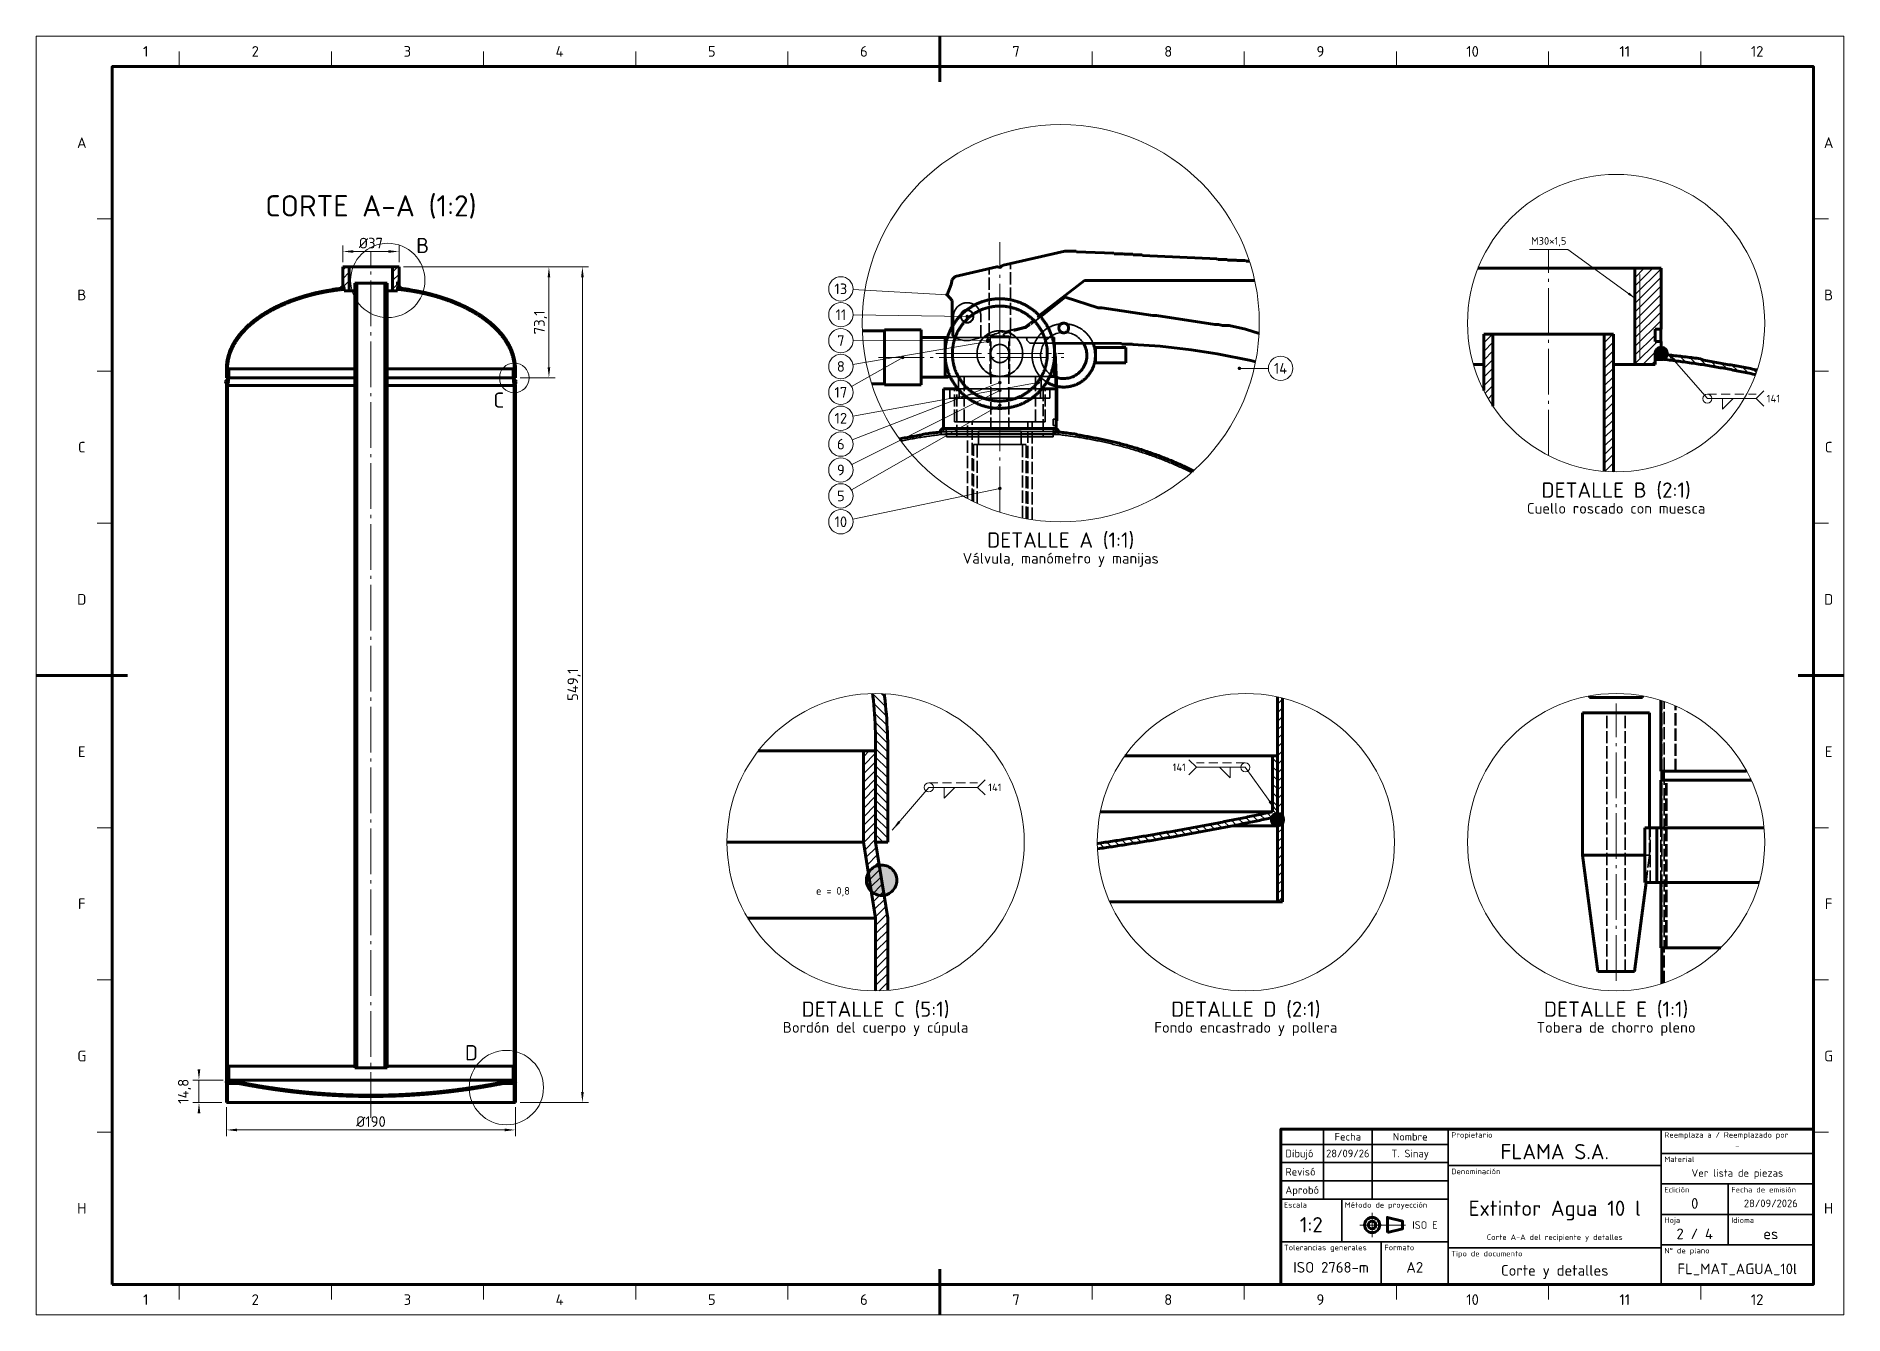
# Model space of a CAD drawing. Header units: millimetres. Extents: x 0 to 2208, y 0 to 420.
# Drawn here: x 480 to 1074, y 0 to 420 of the extents above; entities that cross this region are included whole.
import ezdxf
from ezdxf.enums import TextEntityAlignment as Align

# ---------------------------------------------------------------- set-up
doc = ezdxf.new("R2010")
doc.units = ezdxf.units.MM
for name, pattern in [('IRAM-E-TRAZOS', [5, 4, -1]), ('IRAM-F-TRAZO-PUNTO', [20, 15, -2, 1, -2]), ('ISO02-TRAZOS', [4.5, 3, -1.5])]:
    doc.linetypes.add(name, pattern=pattern)
for name, color, linetype, lineweight in [('01-VISIBLE', 7, 'CONTINUOUS', 70), ('02-OCULTA', 4, 'IRAM-E-TRAZOS', 35), ('03-EJE', 1, 'IRAM-F-TRAZO-PUNTO', 18), ('04-COTA', 3, 'CONTINUOUS', 18), ('05-RAYADO', 8, 'CONTINUOUS', 18), ('06-TEXTO', 7, 'CONTINUOUS', 25), ('07-RECUADRO', 7, 'CONTINUOUS', 70), ('08-FINA', 5, 'CONTINUOUS', 18), ('10-ROTULO', 7, 'CONTINUOUS', 35), ('11-TEXTO-ROTULO', 7, 'CONTINUOUS', 25), ('12-SOLDADURA', 6, 'CONTINUOUS', 18)]:
    doc.layers.add(name, color=color, linetype=linetype, lineweight=lineweight)
doc.styles.add('ISO3098', font='isocpeur.ttf')
doc.dimstyles.new('FLAMA-IRAM', dxfattribs={"dimtxt": 3.5, "dimasz": 3.5, "dimexe": 2, "dimexo": 1.5, "dimgap": 1, "dimtad": 1, "dimdec": 1, "dimtxsty": 'ISO3098', "dimblk": 'IRAM_FLECHA', "dimblk1": 'IRAM_FLECHA', "dimblk2": 'IRAM_FLECHA', "dimcen": 2.5, "dimclrd": 256, "dimclre": 256, "dimclrt": 256, "dimazin": 3, "dimtfac": 1, "dimtmove": 0, "dimatfit": 3, "dimlwd": 18, "dimlwe": 18})

msp = doc.modelspace()

# ---------------------------------------------------------------- texts
at = {"layer": '06-TEXTO', "style": 'ISO3098'}
for s, height, p in [('1', 3.5, (516, 415)), ('2', 3.5, (552, 415)), ('3', 3.5, (602, 415)), ('4', 3.5, (652, 415)), ('5', 3.5, (702, 415)), ('6', 3.5, (752, 415)), ('7', 3.5, (802, 415)), ('8', 3.5, (852, 415)), ('9', 3.5, (902, 415)), ('10', 3.5, (952, 415)), ('11', 3.5, (1002, 415)), ('12', 3.5, (1045.5, 415)), ('A', 3.5, (495, 385)), ('A', 3.5, (1069, 385)), ('CORTE A-A (1:2)', 7, (590, 364.269)), ('B', 5, (607.011, 351.23)), ('13', 3.5, (744.417, 337)), ('B', 3.5, (495, 335)), ('B', 3.5, (1069, 335)), ('11', 3.5, (744.417, 328.5)), ('7', 3.5, (744.417, 320)), ('8', 3.5, (744.417, 311.5)), ('14', 3.5, (888.917, 310.885)), ('C', 5, (632.005, 300.454)), ('17', 3.5, (744.417, 303)), ('12', 3.5, (744.417, 294.5)), ('C', 3.5, (495, 285)), ('6', 3.5, (744.417, 286)), ('C', 3.5, (1069, 285)), ('9', 3.5, (744.417, 277.5)), ('DETALLE B (2:1)', 5, (999.167, 270.917)), ('5', 3.5, (744.417, 269)), ('10', 3.5, (744.417, 260.5)), ('Cuello roscado con muesca', 3.5, (999.167, 264.917)), ('DETALLE A (1:1)', 5, (816.667, 254.5)), ('Válvula, manómetro y manijas', 3.5, (816.667, 248.5)), ('D', 3.5, (495, 235)), ('D', 3.5, (1069, 235)), ('E', 3.5, (495, 185)), ('E', 3.5, (1069, 185)), ('F', 3.5, (495, 135)), ('e = 0,8', 2.5, (741.833, 139.25)), ('F', 3.5, (1069, 135)), ('DETALLE C (5:1)', 5, (755.833, 100.417)), ('DETALLE D (2:1)', 5, (877.5, 100.417)), ('DETALLE E (1:1)', 5, (999.167, 100.417)), ('Bordón del cuerpo y cúpula', 3.5, (755.833, 94.417)), ('Fondo encastrado y pollera', 3.5, (877.5, 94.417)), ('Tobera de chorro pleno', 3.5, (999.167, 94.417)), ('G', 3.5, (495, 85)), ('D', 5, (623.039, 86.092)), ('G', 3.5, (1069, 85)), ('H', 3.5, (495, 35)), ('H', 3.5, (1069, 35)), ('1', 3.5, (516, 5)), ('2', 3.5, (552, 5)), ('3', 3.5, (602, 5)), ('4', 3.5, (652, 5)), ('5', 3.5, (702, 5)), ('6', 3.5, (752, 5)), ('7', 3.5, (802, 5)), ('8', 3.5, (852, 5)), ('9', 3.5, (902, 5)), ('10', 3.5, (952, 5)), ('11', 3.5, (1002, 5)), ('12', 3.5, (1045.5, 5))]:
    msp.add_text(s, height=height, dxfattribs=at).set_placement(p, align=Align.MIDDLE_CENTER)
msp.add_text('M30×1,5', height=2.5, dxfattribs=at).set_placement((977.043, 350.75), align=Align.BOTTOM_CENTER)
at = {"layer": '11-TEXTO-ROTULO', "style": 'ISO3098'}
for s, height, p in [('Fecha', 2.5, (911, 58.5)), ('Nombre', 2.5, (931.5, 58.5)), ('28/09/26', 2.5, (911, 53)), ('T. Sinay', 2.5, (931.5, 53)), ('FLAMA S.A.', 5, (979, 53.6)), ('-', 1.8, (1039, 55.6)), ('Ver lista de piezas', 2.5, (1039, 46.6)), ('Extintor Agua 10 l', 5, (979, 35)), ('0', 3.5, (1025, 36.6)), ('28/09/2026', 2.5, (1050, 36.6)), ('1:2', 5, (899, 29.6)), ('Corte A-A del recipiente y detalles', 1.8, (979, 25.5)), ('2 / 4', 3.5, (1025, 26.6)), ('es', 3.5, (1050, 26.6)), ('ISO 2768-m', 3.5, (905.5, 15.6)), ('A2', 3.5, (933, 15.6)), ('Corte y detalles', 3.5, (979, 14.6)), ('FL_MAT_AGUA_10l', 3.5, (1039, 15.1))]:
    msp.add_text(s, height=height, dxfattribs=at).set_placement(p, align=Align.MIDDLE_CENTER)
for s, p in [('Propietario', (945, 60)), ('Reemplaza a / Reemplazado por', (1015, 60)), ('Denominación', (945, 48)), ('Material', (1015, 52)), ('Edición', (1015, 42)), ('Fecha de emisión', (1037, 42)), ('Escala', (890, 37)), ('Método de proyección', (910, 37)), ('Hoja', (1015, 32)), ('Idioma', (1037, 32)), ('Tolerancias generales', (890, 23)), ('Formato', (923, 23)), ('Tipo de documento', (945, 21)), ('N° de plano', (1015, 22))]:
    msp.add_text(s, height=1.8, dxfattribs=at).set_placement(p, align=Align.TOP_LEFT)
for s, p in [('Dibujó', (890.5, 53)), ('Revisó', (890.5, 47)), ('Aprobó', (890.5, 41))]:
    msp.add_text(s, height=2.5, dxfattribs=at).set_placement(p, align=Align.MIDDLE_LEFT)
msp.add_text('ISO E', height=2.5, dxfattribs=at).set_placement((940.5, 29.5), align=Align.MIDDLE_RIGHT)
at = {"layer": '12-SOLDADURA', "style": 'ISO3098'}
for p in [(1048.667, 300.95), (792.833, 173.25)]:
    msp.add_text('141', height=2.5, dxfattribs=at).set_placement(p, align=Align.MIDDLE_LEFT)
msp.add_text('141', height=2.5, dxfattribs=at).set_placement((857.8, 179.85), align=Align.MIDDLE_RIGHT)

# ---------------------------------------------------------------- blocks, each defined once
blk = doc.blocks.new('IRAM_FLECHA')
blk.add_solid([(0, 0), (-1, 0.125), (-1, -0.125)])

# ---------------------------------------------------------------- dimensions: what is measured, and where the dimension line sits
at = {"layer": '04-COTA'}
for base, p1, p2 in [((580.75, 349.269), (580.75, 344.269), (599.25, 344.269)), ((542.5, 60.731), (542.5, 69.731), (637.5, 69.731))]:
    msp.add_linear_dim(base=base, p1=p1, p2=p2, dimstyle='FLAMA-IRAM', override={"dimlfac": 2, "dimpost": '%%c<>'}, dxfattribs=at).render()
for base, p1, p2 in [((659.5, 69.731), (637.5, 69.731), (599.25, 344.269)), ((648.5, 307.731), (637.5, 307.731), (599.25, 344.269)), ((533.5, 69.731), (542.5, 69.731), (542.9, 77.131))]:
    msp.add_linear_dim(base=base, p1=p1, p2=p2, angle=90, dimstyle='FLAMA-IRAM', override={"dimlfac": 2}, dxfattribs=at).render()

# ---------------------------------------------------------------- hatches: boundary and pattern name
at = {"layer": '05-RAYADO'}
h = msp.add_hatch(dxfattribs=at)
h.set_pattern_fill('ANSI31', scale=0.62992)
h.paths.add_polyline_path([(582.906, 336.368), (581.245, 336.368), (581.245, 337.269), (580.75, 337.269), (580.75, 344.269), (582.906, 344.269)])
h = msp.add_hatch(color=7, dxfattribs=at)
h.dxf.hatch_style = 1
h.paths.add_polyline_path([(585.425, 81.131), (584.675, 81.131), (584.675, 338.869), (585.425, 338.869)])
h = msp.add_hatch(color=7, dxfattribs=at)
h.dxf.hatch_style = 1
h.paths.add_polyline_path([(594.575, 338.869), (595.325, 338.869), (595.325, 81.131), (594.575, 81.131)])
h = msp.add_hatch(dxfattribs=at)
h.set_pattern_fill('ANSI31', scale=0.62992)
h.paths.add_polyline_path([(599.25, 337.269), (598.755, 337.269), (598.755, 336.368), (597.094, 336.368), (597.094, 344.269), (599.25, 344.269), (599.25, 339.269), (598.75, 339.269), (598.75, 338.269), (599.25, 338.269)])
h = msp.add_hatch(dxfattribs=at)
h.set_pattern_fill('ANSI31', scale=0.629921)
h.paths.add_polyline_path([(1011.987, 315.75), (1011.987, 312.146), (1005.343, 312.146), (1005.343, 343.75), (1013.967, 343.75), (1013.967, 323.75), (1011.967, 323.75), (1011.967, 319.75), (1013.967, 319.75), (1013.967, 315.75)])
h = msp.add_hatch(color=7, dxfattribs=at)
h.dxf.hatch_style = 1
h.paths.add_polyline_path([(542.9, 307.731), (542.5, 307.731), (542.5, 310.731), (542.501, 310.858), (542.502, 310.985), (542.505, 311.112), (542.508, 311.24), (542.513, 311.367), (542.519, 311.494), (542.526, 311.621), (542.533, 311.748), (542.542, 311.874), (542.552, 312.001), (542.563, 312.128), (542.575, 312.254), (542.589, 312.381), (542.603, 312.507), (542.618, 312.634), (542.634, 312.76), (542.651, 312.886), (542.67, 313.012), (542.689, 313.137), (542.709, 313.263), (542.731, 313.388), (542.753, 313.513), (542.776, 313.638), (542.801, 313.763), (542.826, 313.888), (542.852, 314.012), (542.88, 314.136), (542.908, 314.26), (542.937, 314.384), (542.967, 314.508), (542.998, 314.631), (543.03, 314.754), (543.063, 314.877), (543.097, 314.999), (543.132, 315.122), (543.168, 315.244), (543.205, 315.365), (543.243, 315.487), (543.281, 315.608), (543.321, 315.729), (543.361, 315.849), (543.403, 315.97), (543.445, 316.09), (543.488, 316.209), (543.532, 316.328), (543.577, 316.447), (543.622, 316.566), (543.669, 316.684), (543.716, 316.802), (543.765, 316.92), (543.814, 317.037), (543.864, 317.154), (543.914, 317.271), (543.966, 317.387), (544.018, 317.503), (544.072, 317.619), (544.125, 317.734), (544.18, 317.849), (544.236, 317.963), (544.292, 318.077), (544.349, 318.191), (544.407, 318.304), (544.465, 318.417), (544.524, 318.529), (544.584, 318.642), (544.645, 318.753), (544.707, 318.865), (544.769, 318.976), (544.832, 319.086), (544.895, 319.196), (544.959, 319.306), (545.024, 319.415), (545.09, 319.524), (545.156, 319.633), (545.223, 319.741), (545.29, 319.849), (545.359, 319.956), (545.427, 320.063), (545.497, 320.17), (545.567, 320.276), (545.638, 320.381), (545.709, 320.487), (545.781, 320.592), (545.853, 320.696), (545.927, 320.8), (546, 320.904), (546.075, 321.007), (546.149, 321.11), (546.225, 321.212), (546.301, 321.314), (546.377, 321.415), (546.454, 321.517), (546.532, 321.617), (546.61, 321.718), (546.689, 321.818), (546.768, 321.917), (546.848, 322.016), (546.928, 322.115), (547.009, 322.213), (547.09, 322.311), (547.172, 322.408), (547.254, 322.505), (547.337, 322.602), (547.42, 322.698), (547.504, 322.794), (547.588, 322.889), (547.673, 322.984), (547.758, 323.078), (547.843, 323.172), (547.929, 323.266), (548.016, 323.359), (548.103, 323.452), (548.19, 323.545), (548.278, 323.637), (548.366, 323.728), (548.454, 323.82), (548.543, 323.91), (548.633, 324.001), (548.722, 324.091), (548.813, 324.181), (548.903, 324.27), (548.994, 324.359), (549.086, 324.447), (549.177, 324.535), (549.269, 324.623), (549.362, 324.71), (549.455, 324.797), (549.548, 324.883), (549.642, 324.969), (549.736, 325.055), (549.83, 325.14), (549.925, 325.225), (550.02, 325.31), (550.115, 325.394), (550.211, 325.478), (550.307, 325.561), (550.403, 325.644), (550.5, 325.727), (550.597, 325.809), (550.694, 325.891), (550.792, 325.972), (550.89, 326.053), (550.988, 326.134), (551.086, 326.214), (551.185, 326.294), (551.284, 326.374), (551.384, 326.453), (551.484, 326.532), (551.584, 326.611), (551.684, 326.689), (551.785, 326.767), (551.886, 326.844), (551.987, 326.921), (552.088, 326.998), (552.19, 327.074), (552.292, 327.15), (552.394, 327.226), (552.497, 327.301), (552.599, 327.376), (552.702, 327.45), (552.806, 327.524), (552.909, 327.598), (553.013, 327.672), (553.117, 327.745), (553.221, 327.818), (553.326, 327.89), (553.431, 327.962), (553.536, 328.034), (553.641, 328.105), (553.746, 328.176), (553.852, 328.247), (553.958, 328.317), (554.064, 328.387), (554.17, 328.457), (554.277, 328.526), (554.384, 328.595), (554.491, 328.664), (554.598, 328.733), (554.705, 328.801), (554.813, 328.868), (554.921, 328.936), (555.029, 329.003), (555.137, 329.069), (555.246, 329.136), (555.354, 329.202), (555.463, 329.268), (555.572, 329.333), (555.681, 329.398), (555.791, 329.463), (555.901, 329.527), (556.01, 329.592), (556.12, 329.655), (556.23, 329.719), (556.341, 329.782), (556.451, 329.845), (556.562, 329.908), (556.673, 329.97), (556.784, 330.032), (556.895, 330.094), (557.007, 330.155), (557.118, 330.216), (557.23, 330.277), (557.342, 330.337), (557.454, 330.397), (557.566, 330.457), (557.678, 330.517), (557.791, 330.576), (557.904, 330.635), (558.016, 330.693), (558.129, 330.752), (558.243, 330.81), (558.356, 330.867), (558.469, 330.925), (558.583, 330.982), (558.697, 331.039), (558.811, 331.095), (558.925, 331.151), (559.039, 331.207), (559.153, 331.263), (559.268, 331.318), (559.382, 331.373), (559.497, 331.428), (559.612, 331.483), (559.727, 331.537), (559.842, 331.591), (559.957, 331.644), (560.073, 331.698), (560.188, 331.751), (560.304, 331.804), (560.42, 331.856), (560.536, 331.908), (560.652, 331.96), (560.768, 332.012), (560.884, 332.064), (561.001, 332.115), (561.117, 332.166), (561.234, 332.216), (561.351, 332.267), (561.468, 332.317), (561.585, 332.366), (561.702, 332.416), (561.819, 332.465), (561.936, 332.514), (562.054, 332.563), (562.171, 332.612), (562.289, 332.66), (562.407, 332.708), (562.524, 332.756), (562.642, 332.803), (562.76, 332.851), (562.879, 332.898), (562.997, 332.944), (563.115, 332.991), (563.234, 333.037), (563.352, 333.083), (563.471, 333.129), (563.59, 333.174), (563.709, 333.219), (563.828, 333.264), (563.947, 333.309), (564.066, 333.353), (564.185, 333.397), (564.304, 333.441), (564.424, 333.485), (564.543, 333.528), (564.663, 333.571), (564.783, 333.614), (564.903, 333.656), (565.023, 333.698), (565.143, 333.74), (565.263, 333.782), (565.383, 333.823), (565.504, 333.865), (565.624, 333.905), (565.744, 333.946), (565.865, 333.986), (565.986, 334.026), (566.107, 334.066), (566.227, 334.105), (566.348, 334.145), (566.469, 334.184), (566.591, 334.222), (566.712, 334.261), (566.833, 334.299), (566.954, 334.337), (567.076, 334.375), (567.197, 334.412), (567.319, 334.45), (567.44, 334.487), (567.562, 334.524), (567.684, 334.561), (567.806, 334.597), (567.928, 334.634), (568.049, 334.67), (568.171, 334.706), (568.293, 334.742), (568.415, 334.777), (568.538, 334.813), (568.66, 334.848), (568.782, 334.883), (568.904, 334.918), (569.026, 334.953), (569.149, 334.988), (569.271, 335.022), (569.394, 335.057), (569.516, 335.091), (569.639, 335.125), (569.761, 335.159), (569.884, 335.193), (570.006, 335.227), (570.129, 335.26), (570.252, 335.293), (570.375, 335.326), (570.497, 335.359), (570.62, 335.391), (570.743, 335.424), (570.867, 335.455), (570.99, 335.487), (571.113, 335.518), (571.236, 335.549), (571.36, 335.579), (571.483, 335.609), (571.607, 335.639), (571.731, 335.668), (571.855, 335.697), (571.979, 335.726), (572.103, 335.754), (572.227, 335.782), (572.351, 335.81), (572.475, 335.837), (572.599, 335.864), (572.724, 335.89), (572.848, 335.916), (572.973, 335.942), (573.097, 335.967), (573.222, 335.992), (573.347, 336.017), (573.471, 336.042), (573.596, 336.066), (573.721, 336.09), (573.846, 336.113), (573.971, 336.137), (574.096, 336.16), (574.221, 336.183), (574.346, 336.206), (574.471, 336.229), (574.596, 336.252), (574.722, 336.274), (574.847, 336.297), (574.972, 336.319), (575.097, 336.342), (575.222, 336.364), (575.347, 336.386), (575.473, 336.408), (575.598, 336.43), (575.723, 336.453), (575.848, 336.475), (575.974, 336.497), (576.099, 336.519), (576.224, 336.542), (576.349, 336.564), (576.474, 336.587), (576.599, 336.61), (576.724, 336.633), (576.849, 336.656), (576.974, 336.681), (577.099, 336.706), (577.223, 336.734), (577.345, 336.768), (577.464, 336.814), (577.587, 336.844), (577.713, 336.866), (577.838, 336.884), (577.964, 336.901), (578.09, 336.917), (578.217, 336.933), (578.343, 336.948), (578.469, 336.963), (578.595, 336.978), (578.722, 336.993), (578.848, 337.007), (578.974, 337.022), (579.101, 337.036), (579.227, 337.05), (579.354, 337.064), (579.48, 337.078), (579.606, 337.092), (579.733, 337.106), (579.859, 337.119), (579.986, 337.133), (580.112, 337.147), (580.238, 337.161), (580.365, 337.174), (580.491, 337.188), (580.618, 337.201), (580.744, 337.215), (580.871, 337.228), (580.997, 337.242), (581.124, 337.255), (581.25, 337.269), (581.25, 336.868), (581.125, 336.855), (581, 336.841), (580.875, 336.827), (580.751, 336.813), (580.626, 336.799), (580.501, 336.784), (580.376, 336.77), (580.251, 336.755), (580.127, 336.74), (580.002, 336.725), (579.877, 336.709), (579.753, 336.694), (579.628, 336.678), (579.504, 336.662), (579.379, 336.646), (579.254, 336.63), (579.13, 336.613), (579.005, 336.596), (578.881, 336.579), (578.757, 336.562), (578.632, 336.545), (578.508, 336.527), (578.383, 336.509), (578.259, 336.491), (578.135, 336.473), (578.011, 336.455), (577.886, 336.436), (577.762, 336.417), (577.638, 336.398), (577.514, 336.379), (577.39, 336.36), (577.266, 336.34), (577.142, 336.321), (577.018, 336.301), (576.894, 336.28), (576.77, 336.26), (576.646, 336.239), (576.522, 336.219), (576.398, 336.198), (576.274, 336.176), (576.15, 336.155), (576.027, 336.133), (575.903, 336.112), (575.779, 336.09), (575.656, 336.067), (575.532, 336.045), (575.409, 336.022), (575.285, 336), (575.162, 335.977), (575.038, 335.953), (574.915, 335.93), (574.791, 335.906), (574.668, 335.882), (574.545, 335.858), (574.422, 335.834), (574.298, 335.809), (574.175, 335.785), (574.052, 335.76), (573.929, 335.735), (573.806, 335.709), (573.683, 335.684), (573.56, 335.658), (573.437, 335.632), (573.314, 335.606), (573.192, 335.58), (573.069, 335.553), (572.946, 335.526), (572.823, 335.499), (572.701, 335.472), (572.578, 335.444), (572.456, 335.417), (572.333, 335.389), (572.211, 335.361), (572.088, 335.333), (571.966, 335.304), (571.844, 335.275), (571.722, 335.246), (571.599, 335.217), (571.477, 335.188), (571.355, 335.158), (571.233, 335.128), (571.111, 335.098), (570.989, 335.068), (570.867, 335.038), (570.746, 335.007), (570.624, 334.976), (570.502, 334.945), (570.381, 334.913), (570.259, 334.882), (570.137, 334.85), (570.016, 334.818), (569.895, 334.786), (569.773, 334.753), (569.652, 334.721), (569.531, 334.688), (569.41, 334.655), (569.288, 334.621), (569.167, 334.588), (569.046, 334.554), (568.926, 334.52), (568.805, 334.486), (568.684, 334.451), (568.563, 334.416), (568.443, 334.381), (568.322, 334.346), (568.201, 334.311), (568.081, 334.275), (567.961, 334.239), (567.84, 334.203), (567.72, 334.167), (567.6, 334.13), (567.48, 334.093), (567.36, 334.056), (567.24, 334.019), (567.12, 333.982), (567, 333.944), (566.88, 333.906), (566.761, 333.868), (566.641, 333.829), (566.522, 333.791), (566.402, 333.752), (566.283, 333.713), (566.164, 333.673), (566.044, 333.634), (565.925, 333.594), (565.806, 333.554), (565.687, 333.513), (565.568, 333.473), (565.45, 333.432), (565.331, 333.391), (565.212, 333.349), (565.094, 333.308), (564.975, 333.266), (564.857, 333.224), (564.739, 333.182), (564.621, 333.139), (564.502, 333.096), (564.384, 333.053), (564.267, 333.01), (564.149, 332.966), (564.031, 332.923), (563.913, 332.879), (563.796, 332.834), (563.678, 332.79), (563.561, 332.745), (563.444, 332.7), (563.327, 332.654), (563.21, 332.609), (563.093, 332.563), (562.976, 332.517), (562.859, 332.471), (562.742, 332.424), (562.626, 332.377), (562.509, 332.33), (562.393, 332.283), (562.277, 332.235), (562.161, 332.187), (562.045, 332.139), (561.929, 332.091), (561.813, 332.042), (561.697, 331.993), (561.582, 331.944), (561.466, 331.894), (561.351, 331.844), (561.236, 331.794), (561.121, 331.744), (561.006, 331.694), (560.891, 331.643), (560.776, 331.592), (560.661, 331.54), (560.547, 331.489), (560.433, 331.437), (560.318, 331.384), (560.204, 331.332), (560.09, 331.279), (559.976, 331.226), (559.863, 331.173), (559.749, 331.119), (559.636, 331.065), (559.522, 331.011), (559.409, 330.957), (559.296, 330.902), (559.183, 330.847), (559.07, 330.792), (558.958, 330.736), (558.845, 330.68), (558.733, 330.624), (558.62, 330.568), (558.508, 330.511), (558.396, 330.454), (558.285, 330.397), (558.173, 330.339), (558.062, 330.281), (557.95, 330.223), (557.839, 330.165), (557.728, 330.106), (557.617, 330.047), (557.507, 329.987), (557.396, 329.928), (557.286, 329.868), (557.176, 329.807), (557.065, 329.747), (556.956, 329.686), (556.846, 329.625), (556.736, 329.563), (556.627, 329.501), (556.518, 329.439), (556.409, 329.377), (556.3, 329.314), (556.191, 329.251), (556.083, 329.188), (555.975, 329.124), (555.867, 329.06), (555.759, 328.996), (555.651, 328.931), (555.543, 328.866), (555.436, 328.801), (555.329, 328.735), (555.222, 328.67), (555.115, 328.603), (555.009, 328.537), (554.902, 328.47), (554.796, 328.403), (554.69, 328.335), (554.585, 328.267), (554.479, 328.199), (554.374, 328.131), (554.269, 328.062), (554.164, 327.993), (554.059, 327.923), (553.955, 327.853), (553.851, 327.783), (553.747, 327.712), (553.643, 327.642), (553.54, 327.57), (553.436, 327.499), (553.333, 327.427), (553.231, 327.355), (553.128, 327.282), (553.026, 327.209), (552.924, 327.136), (552.822, 327.062), (552.721, 326.988), (552.619, 326.914), (552.518, 326.839), (552.418, 326.764), (552.317, 326.689), (552.217, 326.613), (552.117, 326.537), (552.017, 326.461), (551.918, 326.384), (551.819, 326.307), (551.72, 326.229), (551.622, 326.151), (551.523, 326.073), (551.425, 325.994), (551.328, 325.915), (551.23, 325.836), (551.133, 325.756), (551.037, 325.676), (550.94, 325.595), (550.844, 325.515), (550.748, 325.433), (550.653, 325.352), (550.558, 325.27), (550.463, 325.187), (550.368, 325.105), (550.274, 325.021), (550.18, 324.938), (550.087, 324.854), (549.994, 324.77), (549.901, 324.685), (549.809, 324.6), (549.716, 324.515), (549.625, 324.429), (549.533, 324.342), (549.442, 324.256), (549.352, 324.169), (549.262, 324.081), (549.172, 323.994), (549.082, 323.905), (548.993, 323.817), (548.905, 323.728), (548.817, 323.638), (548.729, 323.548), (548.641, 323.458), (548.554, 323.368), (548.468, 323.277), (548.382, 323.185), (548.296, 323.093), (548.211, 323.001), (548.126, 322.909), (548.041, 322.815), (547.958, 322.722), (547.874, 322.628), (547.791, 322.534), (547.708, 322.439), (547.626, 322.344), (547.545, 322.249), (547.463, 322.153), (547.383, 322.057), (547.303, 321.96), (547.223, 321.863), (547.144, 321.765), (547.065, 321.668), (546.987, 321.569), (546.909, 321.471), (546.832, 321.371), (546.755, 321.272), (546.679, 321.172), (546.604, 321.072), (546.529, 320.971), (546.454, 320.87), (546.381, 320.768), (546.307, 320.666), (546.235, 320.563), (546.163, 320.46), (546.091, 320.357), (546.02, 320.253), (545.95, 320.149), (545.881, 320.045), (545.812, 319.94), (545.744, 319.834), (545.676, 319.728), (545.609, 319.622), (545.543, 319.515), (545.477, 319.408), (545.412, 319.3), (545.348, 319.193), (545.285, 319.084), (545.222, 318.975), (545.159, 318.866), (545.098, 318.757), (545.037, 318.647), (544.977, 318.537), (544.917, 318.426), (544.858, 318.315), (544.8, 318.204), (544.742, 318.093), (544.685, 317.981), (544.629, 317.868), (544.573, 317.756), (544.518, 317.643), (544.464, 317.529), (544.411, 317.416), (544.358, 317.302), (544.306, 317.187), (544.254, 317.073), (544.204, 316.958), (544.155, 316.842), (544.106, 316.726), (544.058, 316.61), (544.012, 316.494), (543.966, 316.377), (543.921, 316.259), (543.878, 316.141), (543.835, 316.023), (543.793, 315.905), (543.753, 315.786), (543.714, 315.667), (543.675, 315.547), (543.638, 315.427), (543.602, 315.307), (543.567, 315.186), (543.533, 315.065), (543.5, 314.944), (543.468, 314.822), (543.437, 314.701), (543.407, 314.579), (543.377, 314.457), (543.348, 314.335), (543.32, 314.212), (543.292, 314.09), (543.265, 313.967), (543.238, 313.844), (543.212, 313.721), (543.187, 313.598), (543.162, 313.475), (543.138, 313.352), (543.114, 313.229), (543.09, 313.105), (543.067, 312.982), (543.045, 312.858), (543.023, 312.734), (543.004, 312.61), (542.985, 312.486), (542.969, 312.362), (542.956, 312.237), (542.944, 312.112), (542.934, 311.986), (542.926, 311.861), (542.919, 311.736), (542.914, 311.61), (542.91, 311.485), (542.906, 311.359), (542.904, 311.233), (542.902, 311.108), (542.901, 310.982), (542.9, 310.857), (542.9, 310.731)])
h = msp.add_hatch(color=7, dxfattribs=at)
h.dxf.hatch_style = 1
h.paths.add_polyline_path([(580.25, 337.269), (580.26, 337.37), (580.291, 337.466), (580.34, 337.555), (580.406, 337.631), (580.486, 337.693), (580.576, 337.738), (580.674, 337.763), (580.775, 337.768), (580.875, 337.753), (580.97, 337.718), (581.056, 337.664), (581.129, 337.595), (581.187, 337.512), (581.227, 337.419), (581.247, 337.32), (581.247, 337.218), (581.227, 337.119), (581.187, 337.026), (581.129, 336.943), (581.056, 336.874), (580.97, 336.82), (580.875, 336.785), (580.775, 336.77), (580.674, 336.775), (580.576, 336.8), (580.486, 336.845), (580.406, 336.907), (580.34, 336.983), (580.291, 337.072), (580.26, 337.168)])
h = msp.add_hatch(color=7, dxfattribs=at)
h.dxf.hatch_style = 1
h.paths.add_polyline_path([(637.5, 310.731), (637.5, 307.731), (637.1, 307.731), (637.1, 310.731), (637.1, 310.857), (637.099, 310.982), (637.098, 311.108), (637.096, 311.233), (637.094, 311.359), (637.09, 311.485), (637.086, 311.61), (637.081, 311.736), (637.074, 311.861), (637.066, 311.986), (637.056, 312.112), (637.044, 312.237), (637.031, 312.362), (637.015, 312.486), (636.996, 312.61), (636.977, 312.734), (636.955, 312.858), (636.933, 312.982), (636.91, 313.105), (636.886, 313.229), (636.862, 313.352), (636.838, 313.475), (636.813, 313.598), (636.788, 313.721), (636.762, 313.844), (636.735, 313.967), (636.708, 314.09), (636.68, 314.212), (636.652, 314.335), (636.623, 314.457), (636.593, 314.579), (636.563, 314.701), (636.532, 314.822), (636.5, 314.944), (636.467, 315.065), (636.433, 315.186), (636.398, 315.307), (636.362, 315.427), (636.325, 315.547), (636.286, 315.667), (636.247, 315.786), (636.207, 315.905), (636.165, 316.023), (636.122, 316.141), (636.079, 316.259), (636.034, 316.377), (635.988, 316.494), (635.942, 316.61), (635.894, 316.726), (635.845, 316.842), (635.796, 316.958), (635.746, 317.073), (635.694, 317.187), (635.642, 317.302), (635.589, 317.416), (635.536, 317.529), (635.482, 317.643), (635.427, 317.756), (635.371, 317.868), (635.315, 317.981), (635.258, 318.093), (635.2, 318.204), (635.142, 318.315), (635.083, 318.426), (635.023, 318.537), (634.963, 318.647), (634.902, 318.757), (634.841, 318.866), (634.778, 318.975), (634.715, 319.084), (634.652, 319.193), (634.588, 319.3), (634.523, 319.408), (634.457, 319.515), (634.391, 319.622), (634.324, 319.728), (634.256, 319.834), (634.188, 319.94), (634.119, 320.045), (634.05, 320.149), (633.98, 320.253), (633.909, 320.357), (633.837, 320.46), (633.765, 320.563), (633.693, 320.666), (633.619, 320.768), (633.546, 320.87), (633.471, 320.971), (633.396, 321.072), (633.321, 321.172), (633.245, 321.272), (633.168, 321.371), (633.091, 321.471), (633.013, 321.569), (632.935, 321.668), (632.856, 321.765), (632.777, 321.863), (632.697, 321.96), (632.617, 322.057), (632.537, 322.153), (632.455, 322.249), (632.374, 322.344), (632.292, 322.439), (632.209, 322.534), (632.126, 322.628), (632.042, 322.722), (631.959, 322.815), (631.874, 322.909), (631.789, 323.001), (631.704, 323.093), (631.618, 323.185), (631.532, 323.277), (631.446, 323.368), (631.359, 323.458), (631.271, 323.548), (631.183, 323.638), (631.095, 323.728), (631.007, 323.817), (630.918, 323.905), (630.828, 323.994), (630.738, 324.081), (630.648, 324.169), (630.558, 324.256), (630.467, 324.342), (630.375, 324.429), (630.284, 324.515), (630.191, 324.6), (630.099, 324.685), (630.006, 324.77), (629.913, 324.854), (629.82, 324.938), (629.726, 325.021), (629.632, 325.105), (629.537, 325.187), (629.442, 325.27), (629.347, 325.352), (629.252, 325.433), (629.156, 325.515), (629.06, 325.595), (628.963, 325.676), (628.867, 325.756), (628.77, 325.836), (628.672, 325.915), (628.575, 325.994), (628.477, 326.073), (628.378, 326.151), (628.28, 326.229), (628.181, 326.307), (628.082, 326.384), (627.983, 326.461), (627.883, 326.537), (627.783, 326.613), (627.683, 326.689), (627.582, 326.764), (627.482, 326.839), (627.381, 326.914), (627.279, 326.988), (627.178, 327.062), (627.076, 327.136), (626.974, 327.209), (626.872, 327.282), (626.769, 327.355), (626.667, 327.427), (626.564, 327.499), (626.46, 327.57), (626.357, 327.642), (626.253, 327.712), (626.149, 327.783), (626.045, 327.853), (625.941, 327.923), (625.836, 327.993), (625.731, 328.062), (625.626, 328.131), (625.521, 328.199), (625.415, 328.267), (625.31, 328.335), (625.204, 328.403), (625.098, 328.47), (624.991, 328.537), (624.885, 328.603), (624.778, 328.67), (624.671, 328.735), (624.564, 328.801), (624.457, 328.866), (624.349, 328.931), (624.241, 328.996), (624.133, 329.06), (624.025, 329.124), (623.917, 329.188), (623.809, 329.251), (623.7, 329.314), (623.591, 329.377), (623.482, 329.439), (623.373, 329.501), (623.264, 329.563), (623.154, 329.625), (623.044, 329.686), (622.935, 329.747), (622.824, 329.807), (622.714, 329.868), (622.604, 329.928), (622.493, 329.987), (622.383, 330.047), (622.272, 330.106), (622.161, 330.165), (622.05, 330.223), (621.938, 330.281), (621.827, 330.339), (621.715, 330.397), (621.604, 330.454), (621.492, 330.511), (621.38, 330.568), (621.267, 330.624), (621.155, 330.68), (621.042, 330.736), (620.93, 330.792), (620.817, 330.847), (620.704, 330.902), (620.591, 330.957), (620.478, 331.011), (620.364, 331.065), (620.251, 331.119), (620.137, 331.173), (620.024, 331.226), (619.91, 331.279), (619.796, 331.332), (619.682, 331.384), (619.567, 331.437), (619.453, 331.489), (619.339, 331.54), (619.224, 331.592), (619.109, 331.643), (618.994, 331.694), (618.879, 331.744), (618.764, 331.794), (618.649, 331.844), (618.534, 331.894), (618.418, 331.944), (618.303, 331.993), (618.187, 332.042), (618.071, 332.091), (617.955, 332.139), (617.839, 332.187), (617.723, 332.235), (617.607, 332.283), (617.491, 332.33), (617.374, 332.377), (617.258, 332.424), (617.141, 332.471), (617.024, 332.517), (616.907, 332.563), (616.79, 332.609), (616.673, 332.654), (616.556, 332.7), (616.439, 332.745), (616.322, 332.79), (616.204, 332.834), (616.087, 332.879), (615.969, 332.923), (615.851, 332.966), (615.733, 333.01), (615.616, 333.053), (615.498, 333.096), (615.379, 333.139), (615.261, 333.182), (615.143, 333.224), (615.025, 333.266), (614.906, 333.308), (614.788, 333.349), (614.669, 333.391), (614.55, 333.432), (614.432, 333.473), (614.313, 333.513), (614.194, 333.554), (614.075, 333.594), (613.956, 333.634), (613.836, 333.673), (613.717, 333.713), (613.598, 333.752), (613.478, 333.791), (613.359, 333.829), (613.239, 333.868), (613.12, 333.906), (613, 333.944), (612.88, 333.982), (612.76, 334.019), (612.64, 334.056), (612.52, 334.093), (612.4, 334.13), (612.28, 334.167), (612.16, 334.203), (612.039, 334.239), (611.919, 334.275), (611.799, 334.311), (611.678, 334.346), (611.557, 334.381), (611.437, 334.416), (611.316, 334.451), (611.195, 334.486), (611.074, 334.52), (610.954, 334.554), (610.833, 334.588), (610.712, 334.621), (610.59, 334.655), (610.469, 334.688), (610.348, 334.721), (610.227, 334.753), (610.105, 334.786), (609.984, 334.818), (609.863, 334.85), (609.741, 334.882), (609.619, 334.913), (609.498, 334.945), (609.376, 334.976), (609.254, 335.007), (609.133, 335.038), (609.011, 335.068), (608.889, 335.098), (608.767, 335.128), (608.645, 335.158), (608.523, 335.188), (608.401, 335.217), (608.278, 335.246), (608.156, 335.275), (608.034, 335.304), (607.912, 335.333), (607.789, 335.361), (607.667, 335.389), (607.544, 335.417), (607.422, 335.444), (607.299, 335.472), (607.177, 335.499), (607.054, 335.526), (606.931, 335.553), (606.808, 335.58), (606.686, 335.606), (606.563, 335.632), (606.44, 335.658), (606.317, 335.684), (606.194, 335.709), (606.071, 335.735), (605.948, 335.76), (605.825, 335.785), (605.702, 335.809), (605.578, 335.834), (605.455, 335.858), (605.332, 335.882), (605.209, 335.906), (605.085, 335.93), (604.962, 335.953), (604.838, 335.977), (604.715, 336), (604.591, 336.022), (604.468, 336.045), (604.344, 336.067), (604.221, 336.09), (604.097, 336.112), (603.973, 336.133), (603.85, 336.155), (603.726, 336.176), (603.602, 336.198), (603.478, 336.219), (603.354, 336.239), (603.23, 336.26), (603.106, 336.28), (602.982, 336.301), (602.858, 336.321), (602.734, 336.34), (602.61, 336.36), (602.486, 336.379), (602.362, 336.398), (602.238, 336.417), (602.114, 336.436), (601.989, 336.455), (601.865, 336.473), (601.741, 336.491), (601.617, 336.509), (601.492, 336.527), (601.368, 336.545), (601.243, 336.562), (601.119, 336.579), (600.995, 336.596), (600.87, 336.613), (600.746, 336.63), (600.621, 336.646), (600.496, 336.662), (600.372, 336.678), (600.247, 336.694), (600.123, 336.709), (599.998, 336.725), (599.873, 336.74), (599.749, 336.755), (599.624, 336.77), (599.499, 336.784), (599.374, 336.799), (599.249, 336.813), (599.125, 336.827), (599, 336.841), (598.875, 336.855), (598.75, 336.868), (598.75, 337.269), (598.876, 337.255), (599.003, 337.242), (599.129, 337.228), (599.256, 337.215), (599.382, 337.201), (599.509, 337.188), (599.635, 337.174), (599.762, 337.161), (599.888, 337.147), (600.014, 337.133), (600.141, 337.119), (600.267, 337.106), (600.394, 337.092), (600.52, 337.078), (600.646, 337.064), (600.773, 337.05), (600.899, 337.036), (601.026, 337.022), (601.152, 337.007), (601.278, 336.993), (601.405, 336.978), (601.531, 336.963), (601.657, 336.948), (601.783, 336.933), (601.91, 336.917), (602.036, 336.901), (602.162, 336.884), (602.287, 336.866), (602.413, 336.844), (602.536, 336.814), (602.655, 336.768), (602.777, 336.734), (602.901, 336.706), (603.026, 336.681), (603.151, 336.656), (603.276, 336.633), (603.401, 336.61), (603.526, 336.587), (603.651, 336.564), (603.776, 336.542), (603.901, 336.519), (604.026, 336.497), (604.152, 336.475), (604.277, 336.453), (604.402, 336.43), (604.527, 336.408), (604.653, 336.386), (604.778, 336.364), (604.903, 336.342), (605.028, 336.319), (605.153, 336.297), (605.278, 336.274), (605.404, 336.252), (605.529, 336.229), (605.654, 336.206), (605.779, 336.183), (605.904, 336.16), (606.029, 336.137), (606.154, 336.113), (606.279, 336.09), (606.404, 336.066), (606.529, 336.042), (606.653, 336.017), (606.778, 335.992), (606.903, 335.967), (607.027, 335.942), (607.152, 335.916), (607.276, 335.89), (607.401, 335.864), (607.525, 335.837), (607.649, 335.81), (607.773, 335.782), (607.897, 335.754), (608.021, 335.726), (608.145, 335.697), (608.269, 335.668), (608.393, 335.639), (608.517, 335.609), (608.64, 335.579), (608.764, 335.549), (608.887, 335.518), (609.01, 335.487), (609.133, 335.455), (609.257, 335.424), (609.38, 335.391), (609.503, 335.359), (609.625, 335.326), (609.748, 335.293), (609.871, 335.26), (609.994, 335.227), (610.116, 335.193), (610.239, 335.159), (610.361, 335.125), (610.484, 335.091), (610.606, 335.057), (610.729, 335.022), (610.851, 334.988), (610.974, 334.953), (611.096, 334.918), (611.218, 334.883), (611.34, 334.848), (611.462, 334.813), (611.585, 334.777), (611.707, 334.742), (611.829, 334.706), (611.951, 334.67), (612.072, 334.634), (612.194, 334.597), (612.316, 334.561), (612.438, 334.524), (612.56, 334.487), (612.681, 334.45), (612.803, 334.412), (612.924, 334.375), (613.046, 334.337), (613.167, 334.299), (613.288, 334.261), (613.409, 334.222), (613.531, 334.184), (613.652, 334.145), (613.773, 334.105), (613.893, 334.066), (614.014, 334.026), (614.135, 333.986), (614.256, 333.946), (614.376, 333.905), (614.496, 333.865), (614.617, 333.823), (614.737, 333.782), (614.857, 333.74), (614.977, 333.698), (615.097, 333.656), (615.217, 333.614), (615.337, 333.571), (615.457, 333.528), (615.576, 333.485), (615.696, 333.441), (615.815, 333.397), (615.934, 333.353), (616.053, 333.309), (616.172, 333.264), (616.291, 333.219), (616.41, 333.174), (616.529, 333.129), (616.648, 333.083), (616.766, 333.037), (616.885, 332.991), (617.003, 332.944), (617.121, 332.898), (617.24, 332.851), (617.358, 332.803), (617.476, 332.756), (617.593, 332.708), (617.711, 332.66), (617.829, 332.612), (617.946, 332.563), (618.064, 332.514), (618.181, 332.465), (618.298, 332.416), (618.415, 332.366), (618.532, 332.317), (618.649, 332.267), (618.766, 332.216), (618.883, 332.166), (618.999, 332.115), (619.116, 332.064), (619.232, 332.012), (619.348, 331.96), (619.464, 331.908), (619.58, 331.856), (619.696, 331.804), (619.812, 331.751), (619.927, 331.698), (620.043, 331.644), (620.158, 331.591), (620.273, 331.537), (620.388, 331.483), (620.503, 331.428), (620.618, 331.373), (620.732, 331.318), (620.847, 331.263), (620.961, 331.207), (621.075, 331.151), (621.189, 331.095), (621.303, 331.039), (621.417, 330.982), (621.531, 330.925), (621.644, 330.867), (621.757, 330.81), (621.871, 330.752), (621.984, 330.693), (622.096, 330.635), (622.209, 330.576), (622.322, 330.517), (622.434, 330.457), (622.546, 330.397), (622.658, 330.337), (622.77, 330.277), (622.882, 330.216), (622.993, 330.155), (623.105, 330.094), (623.216, 330.032), (623.327, 329.97), (623.438, 329.908), (623.549, 329.845), (623.659, 329.782), (623.77, 329.719), (623.88, 329.655), (623.99, 329.592), (624.099, 329.527), (624.209, 329.463), (624.319, 329.398), (624.428, 329.333), (624.537, 329.268), (624.646, 329.202), (624.754, 329.136), (624.863, 329.069), (624.971, 329.003), (625.079, 328.936), (625.187, 328.868), (625.295, 328.801), (625.402, 328.733), (625.509, 328.664), (625.616, 328.595), (625.723, 328.526), (625.83, 328.457), (625.936, 328.387), (626.042, 328.317), (626.148, 328.247), (626.254, 328.176), (626.359, 328.105), (626.464, 328.034), (626.569, 327.962), (626.674, 327.89), (626.779, 327.818), (626.883, 327.745), (626.987, 327.672), (627.091, 327.598), (627.194, 327.524), (627.298, 327.45), (627.401, 327.376), (627.503, 327.301), (627.606, 327.226), (627.708, 327.15), (627.81, 327.074), (627.912, 326.998), (628.013, 326.921), (628.114, 326.844), (628.215, 326.767), (628.316, 326.689), (628.416, 326.611), (628.516, 326.532), (628.616, 326.453), (628.716, 326.374), (628.815, 326.294), (628.914, 326.214), (629.012, 326.134), (629.11, 326.053), (629.208, 325.972), (629.306, 325.891), (629.403, 325.809), (629.5, 325.727), (629.597, 325.644), (629.693, 325.561), (629.789, 325.478), (629.885, 325.394), (629.98, 325.31), (630.075, 325.225), (630.17, 325.14), (630.264, 325.055), (630.358, 324.969), (630.452, 324.883), (630.545, 324.797), (630.638, 324.71), (630.731, 324.623), (630.823, 324.535), (630.914, 324.447), (631.006, 324.359), (631.097, 324.27), (631.187, 324.181), (631.278, 324.091), (631.367, 324.001), (631.457, 323.91), (631.546, 323.82), (631.634, 323.728), (631.722, 323.637), (631.81, 323.545), (631.897, 323.452), (631.984, 323.359), (632.071, 323.266), (632.157, 323.172), (632.242, 323.078), (632.327, 322.984), (632.412, 322.889), (632.496, 322.794), (632.58, 322.698), (632.663, 322.602), (632.746, 322.505), (632.828, 322.408), (632.91, 322.311), (632.991, 322.213), (633.072, 322.115), (633.152, 322.016), (633.232, 321.917), (633.311, 321.818), (633.39, 321.718), (633.468, 321.617), (633.546, 321.517), (633.623, 321.415), (633.699, 321.314), (633.775, 321.212), (633.851, 321.11), (633.925, 321.007), (634, 320.904), (634.073, 320.8), (634.147, 320.696), (634.219, 320.592), (634.291, 320.487), (634.362, 320.381), (634.433, 320.276), (634.503, 320.17), (634.573, 320.063), (634.641, 319.956), (634.71, 319.849), (634.777, 319.741), (634.844, 319.633), (634.91, 319.524), (634.976, 319.415), (635.041, 319.306), (635.105, 319.196), (635.168, 319.086), (635.231, 318.976), (635.293, 318.865), (635.355, 318.753), (635.416, 318.642), (635.476, 318.529), (635.535, 318.417), (635.593, 318.304), (635.651, 318.191), (635.708, 318.077), (635.764, 317.963), (635.82, 317.849), (635.875, 317.734), (635.928, 317.619), (635.982, 317.503), (636.034, 317.387), (636.086, 317.271), (636.136, 317.154), (636.186, 317.037), (636.235, 316.92), (636.284, 316.802), (636.331, 316.684), (636.378, 316.566), (636.423, 316.447), (636.468, 316.328), (636.512, 316.209), (636.555, 316.09), (636.597, 315.97), (636.639, 315.849), (636.679, 315.729), (636.719, 315.608), (636.757, 315.487), (636.795, 315.365), (636.832, 315.244), (636.868, 315.122), (636.903, 314.999), (636.937, 314.877), (636.97, 314.754), (637.002, 314.631), (637.033, 314.508), (637.063, 314.384), (637.092, 314.26), (637.12, 314.136), (637.148, 314.012), (637.174, 313.888), (637.199, 313.763), (637.224, 313.638), (637.247, 313.513), (637.269, 313.388), (637.291, 313.263), (637.311, 313.137), (637.33, 313.012), (637.349, 312.886), (637.366, 312.76), (637.382, 312.634), (637.397, 312.507), (637.411, 312.381), (637.425, 312.254), (637.437, 312.128), (637.448, 312.001), (637.458, 311.874), (637.467, 311.748), (637.474, 311.621), (637.481, 311.494), (637.487, 311.367), (637.492, 311.24), (637.495, 311.112), (637.498, 310.985), (637.499, 310.858)])
h = msp.add_hatch(color=7, dxfattribs=at)
h.dxf.hatch_style = 1
h.paths.add_polyline_path([(599.75, 337.269), (599.74, 337.168), (599.709, 337.072), (599.66, 336.983), (599.594, 336.907), (599.514, 336.845), (599.424, 336.8), (599.326, 336.775), (599.225, 336.77), (599.125, 336.785), (599.03, 336.82), (598.944, 336.874), (598.871, 336.943), (598.813, 337.026), (598.773, 337.119), (598.753, 337.218), (598.753, 337.32), (598.773, 337.419), (598.813, 337.512), (598.871, 337.595), (598.944, 337.664), (599.03, 337.718), (599.125, 337.753), (599.225, 337.768), (599.326, 337.763), (599.424, 337.738), (599.514, 337.693), (599.594, 337.631), (599.66, 337.555), (599.709, 337.466), (599.74, 337.37)])
h = msp.add_hatch(dxfattribs=at)
h.set_pattern_fill('ANSI31', scale=0.629921)
h.paths.add_polyline_path([(955.667, 322.15), (958.667, 322.15), (958.667, 298.469), (958.563, 298.62), (957.91, 299.624), (957.281, 300.645), (956.677, 301.68), (956.1, 302.73), (955.667, 303.564)])
h = msp.add_hatch(dxfattribs=at)
h.set_pattern_fill('ANSI31', scale=0.629921)
h.paths.add_polyline_path([(998.267, 322.15), (998.267, 276.928), (997.968, 276.931), (996.771, 276.975), (995.574, 277.049), (995.267, 277.075), (995.267, 322.15)])
h = msp.add_hatch(dxfattribs=at)
h.set_pattern_fill('ANSI31', scale=0.629921, angle=90)
h.paths.add_polyline_path([(1044.692, 308.886), (1044.201, 308.992), (1043.709, 309.098), (1043.218, 309.203), (1042.726, 309.306), (1042.235, 309.409), (1041.743, 309.512), (1041.251, 309.613), (1040.758, 309.713), (1040.266, 309.813), (1039.773, 309.912), (1039.28, 310.01), (1038.787, 310.107), (1038.294, 310.203), (1037.801, 310.299), (1037.308, 310.393), (1036.814, 310.487), (1036.32, 310.58), (1035.826, 310.672), (1035.332, 310.764), (1034.838, 310.854), (1034.344, 310.944), (1033.849, 311.033), (1033.354, 311.121), (1032.86, 311.208), (1032.365, 311.294), (1031.87, 311.38), (1031.374, 311.465), (1030.879, 311.549), (1030.383, 311.632), (1029.888, 311.714), (1029.392, 311.796), (1028.896, 311.877), (1028.4, 311.956), (1027.904, 312.036), (1027.408, 312.114), (1026.911, 312.191), (1026.415, 312.268), (1025.918, 312.344), (1025.421, 312.419), (1024.924, 312.493), (1024.427, 312.567), (1023.93, 312.64), (1023.433, 312.711), (1022.935, 312.782), (1022.438, 312.853), (1021.94, 312.922), (1021.443, 312.991), (1020.945, 313.059), (1020.447, 313.126), (1019.949, 313.192), (1019.451, 313.258), (1018.952, 313.323), (1018.454, 313.386), (1017.956, 313.45), (1017.457, 313.512), (1016.958, 313.574), (1016.46, 313.634), (1015.961, 313.694), (1015.462, 313.754), (1014.963, 313.812), (1014.464, 313.87), (1013.964, 313.926), (1013.465, 313.983), (1012.966, 314.038), (1012.466, 314.092), (1011.967, 314.146), (1011.967, 315.75), (1012.472, 315.696), (1012.978, 315.642), (1013.484, 315.588), (1013.99, 315.534), (1014.496, 315.48), (1015.001, 315.425), (1015.507, 315.371), (1016.013, 315.316), (1016.518, 315.261), (1017.024, 315.207), (1017.53, 315.152), (1018.035, 315.096), (1018.541, 315.041), (1019.047, 314.985), (1019.552, 314.93), (1020.058, 314.873), (1020.563, 314.817), (1021.069, 314.76), (1021.574, 314.703), (1022.079, 314.645), (1022.585, 314.587), (1023.09, 314.528), (1023.595, 314.468), (1024.1, 314.406), (1024.605, 314.344), (1025.109, 314.279), (1025.613, 314.21), (1026.117, 314.136), (1026.618, 314.051), (1027.112, 313.93), (1027.586, 313.746), (1028.076, 313.61), (1028.572, 313.499), (1029.07, 313.397), (1029.57, 313.3), (1030.069, 313.205), (1030.569, 313.112), (1031.07, 313.021), (1031.57, 312.93), (1032.071, 312.84), (1032.572, 312.751), (1033.072, 312.662), (1033.573, 312.573), (1034.074, 312.484), (1034.575, 312.396), (1035.076, 312.307), (1035.577, 312.218), (1036.078, 312.129), (1036.578, 312.04), (1037.079, 311.951), (1037.58, 311.861), (1038.08, 311.771), (1038.581, 311.681), (1039.081, 311.59), (1039.582, 311.499), (1040.082, 311.407), (1040.582, 311.315), (1041.082, 311.221), (1041.582, 311.127), (1042.082, 311.033), (1042.582, 310.937), (1043.081, 310.84), (1043.58, 310.742), (1044.079, 310.643), (1044.578, 310.543), (1045.076, 310.441), (1045.508, 310.352), (1045.145, 309.299), (1044.969, 308.825)])
h = msp.add_hatch(color=7, dxfattribs=at)
h.dxf.hatch_style = 1
h.paths.add_polyline_path([(1015.926, 315.347), (1015.805, 314.961), (1015.608, 314.607), (1015.345, 314.3), (1015.025, 314.053), (1014.661, 313.874), (1014.27, 313.773), (1013.865, 313.753), (1013.465, 313.814), (1013.086, 313.954), (1012.742, 314.168), (1012.449, 314.447), (1012.218, 314.779), (1012.058, 315.151), (1011.977, 315.548), (1011.977, 315.952), (1012.058, 316.349), (1012.218, 316.721), (1012.449, 317.053), (1012.742, 317.332), (1013.086, 317.546), (1013.465, 317.686), (1013.865, 317.747), (1014.27, 317.727), (1014.661, 317.626), (1015.025, 317.447), (1015.345, 317.2), (1015.608, 316.893), (1015.805, 316.539), (1015.926, 316.153), (1015.967, 315.75)])
h = msp.add_hatch(color=7, dxfattribs=at)
h.dxf.hatch_style = 1
h.paths.add_polyline_path([(542.9, 69.731), (542.5, 69.731), (542.5, 305.231), (542.9, 307.731), (542.9, 310.731), (543.3, 310.731), (543.3, 307.731), (542.9, 305.231)])
h = msp.add_hatch(color=7, dxfattribs=at)
h.dxf.hatch_style = 1
h.paths.add_polyline_path([(637.5, 305.231), (637.5, 69.731), (637.1, 69.731), (637.1, 305.231), (636.7, 307.731), (636.7, 310.731), (637.1, 310.731), (637.1, 307.731)])
h = msp.add_hatch(color=7, dxfattribs=at)
h.dxf.hatch_style = 1
h.paths.add_polyline_path([(542.2, 306.481), (542.21, 306.582), (542.241, 306.678), (542.29, 306.767), (542.356, 306.843), (542.436, 306.905), (542.526, 306.95), (542.624, 306.975), (542.725, 306.98), (542.825, 306.965), (542.92, 306.93), (543.006, 306.876), (543.079, 306.807), (543.137, 306.724), (543.177, 306.631), (543.197, 306.532), (543.197, 306.43), (543.177, 306.331), (543.137, 306.238), (543.079, 306.155), (543.006, 306.086), (542.92, 306.032), (542.825, 305.997), (542.725, 305.982), (542.624, 305.987), (542.526, 306.012), (542.436, 306.057), (542.356, 306.119), (542.29, 306.195), (542.241, 306.284), (542.21, 306.38)])
h = msp.add_hatch(color=7, dxfattribs=at)
h.dxf.hatch_style = 1
h.paths.add_polyline_path([(637.8, 306.481), (637.79, 306.38), (637.759, 306.284), (637.71, 306.195), (637.644, 306.119), (637.564, 306.057), (637.474, 306.012), (637.376, 305.987), (637.275, 305.982), (637.175, 305.997), (637.08, 306.032), (636.994, 306.086), (636.921, 306.155), (636.863, 306.238), (636.823, 306.331), (636.803, 306.43), (636.803, 306.532), (636.823, 306.631), (636.863, 306.724), (636.921, 306.807), (636.994, 306.876), (637.08, 306.93), (637.175, 306.965), (637.275, 306.98), (637.376, 306.975), (637.474, 306.95), (637.564, 306.905), (637.644, 306.843), (637.71, 306.767), (637.759, 306.678), (637.79, 306.582)])
h = msp.add_hatch(dxfattribs=at)
h.set_pattern_fill('ANSI31', scale=0.62992, angle=90)
h.paths.add_polyline_path([(759.833, 155.25), (755.833, 155.25), (755.833, 185.25), (755.831, 186.506), (755.825, 187.762), (755.813, 189.018), (755.795, 190.274), (755.771, 191.53), (755.738, 192.786), (755.695, 194.041), (755.642, 195.296), (755.576, 196.55), (755.494, 197.804), (755.396, 199.056), (755.278, 200.307), (755.139, 201.555), (754.979, 202.801), (754.798, 204.044), (754.794, 204.071), (755.833, 204.083), (757.032, 204.069), (758.229, 204.025), (758.688, 203.996), (758.806, 203.013), (758.948, 201.749), (759.079, 200.485), (759.199, 199.219), (759.31, 197.952), (759.409, 196.684), (759.498, 195.416), (759.577, 194.146), (759.645, 192.877), (759.703, 191.606), (759.75, 190.336), (759.786, 189.064), (759.813, 187.793), (759.828, 186.522), (759.833, 185.25)])
h = msp.add_hatch(dxfattribs=at)
h.set_pattern_fill('ANSI31', scale=0.62992)
h.paths.add_polyline_path([(889.5, 135.65), (887.9, 135.65), (887.9, 202.96), (888.199, 202.897), (889.366, 202.62), (889.5, 202.584)])
h = msp.add_hatch(dxfattribs=at)
h.set_pattern_fill('ANSI31', scale=0.62992)
h.paths.add_polyline_path([(759.833, 106.584), (759.426, 106.549), (758.229, 106.475), (757.032, 106.431), (755.833, 106.417), (755.833, 130.25), (751.833, 155.25), (751.833, 185.25), (755.833, 185.25), (755.833, 155.25), (759.833, 130.25)])
h = msp.add_hatch(dxfattribs=at)
h.set_pattern_fill('ANSI31', scale=0.62992, angle=90)
h.paths.add_polyline_path([(887.436, 163.552), (886.972, 163.453), (886.507, 163.355), (886.043, 163.258), (885.579, 163.16), (885.114, 163.063), (884.65, 162.966), (884.185, 162.869), (883.721, 162.772), (883.256, 162.676), (882.791, 162.58), (882.326, 162.484), (881.862, 162.388), (881.397, 162.293), (880.932, 162.198), (880.467, 162.103), (880.002, 162.008), (879.537, 161.914), (879.072, 161.82), (878.607, 161.726), (878.142, 161.632), (877.677, 161.538), (877.211, 161.445), (876.746, 161.352), (876.281, 161.259), (875.815, 161.167), (875.35, 161.074), (874.884, 160.982), (874.419, 160.89), (873.953, 160.798), (873.488, 160.707), (873.022, 160.616), (872.556, 160.525), (872.09, 160.434), (871.625, 160.344), (871.159, 160.254), (870.693, 160.164), (870.227, 160.074), (869.761, 159.984), (869.295, 159.895), (868.829, 159.806), (868.363, 159.717), (867.897, 159.628), (867.43, 159.54), (866.964, 159.452), (866.498, 159.364), (866.031, 159.276), (865.565, 159.189), (865.099, 159.102), (864.632, 159.015), (864.166, 158.928), (863.699, 158.842), (863.232, 158.756), (862.766, 158.67), (862.299, 158.584), (861.832, 158.498), (861.365, 158.413), (860.899, 158.328), (860.432, 158.243), (859.965, 158.159), (859.498, 158.074), (859.031, 157.99), (858.564, 157.906), (858.097, 157.823), (857.63, 157.739), (857.162, 157.656), (856.695, 157.573), (856.228, 157.491), (855.761, 157.408), (855.293, 157.326), (854.826, 157.244), (854.358, 157.163), (853.891, 157.081), (853.423, 157), (852.956, 156.919), (852.488, 156.838), (852.021, 156.758), (851.553, 156.677), (851.085, 156.597), (850.618, 156.518), (850.15, 156.438), (849.682, 156.359), (849.214, 156.28), (848.746, 156.201), (848.278, 156.122), (847.81, 156.044), (847.342, 155.966), (846.874, 155.888), (846.406, 155.81), (845.938, 155.733), (845.469, 155.656), (845.001, 155.579), (844.533, 155.502), (844.065, 155.426), (843.596, 155.35), (843.128, 155.274), (842.659, 155.198), (842.191, 155.123), (841.722, 155.047), (841.254, 154.972), (840.785, 154.898), (840.317, 154.823), (839.848, 154.749), (839.379, 154.675), (838.911, 154.601), (838.442, 154.528), (837.973, 154.454), (837.504, 154.381), (837.035, 154.308), (836.566, 154.236), (836.097, 154.164), (835.628, 154.092), (835.159, 154.02), (834.69, 153.948), (834.221, 153.877), (833.752, 153.806), (833.283, 153.735), (832.813, 153.664), (832.344, 153.594), (831.875, 153.524), (831.406, 153.454), (830.936, 153.384), (830.467, 153.315), (829.997, 153.246), (829.528, 153.177), (829.058, 153.108), (828.718, 153.058), (828.681, 154.052), (828.672, 154.813), (828.897, 154.847), (829.363, 154.916), (829.828, 154.985), (830.294, 155.055), (830.759, 155.125), (831.224, 155.195), (831.689, 155.265), (832.155, 155.336), (832.62, 155.407), (833.085, 155.478), (833.55, 155.549), (834.015, 155.621), (834.48, 155.693), (834.945, 155.765), (835.41, 155.837), (835.875, 155.91), (836.34, 155.983), (836.805, 156.056), (837.27, 156.129), (837.734, 156.202), (838.199, 156.276), (838.664, 156.35), (839.128, 156.424), (839.593, 156.499), (840.058, 156.574), (840.522, 156.649), (840.987, 156.724), (841.451, 156.799), (841.915, 156.875), (842.38, 156.951), (842.844, 157.027), (843.309, 157.103), (843.773, 157.18), (844.237, 157.257), (844.701, 157.334), (845.165, 157.412), (845.629, 157.489), (846.093, 157.567), (846.557, 157.645), (847.021, 157.723), (847.485, 157.802), (847.949, 157.881), (848.413, 157.96), (848.877, 158.039), (849.341, 158.119), (849.804, 158.199), (850.268, 158.279), (850.732, 158.359), (851.195, 158.439), (851.659, 158.52), (852.123, 158.601), (852.586, 158.682), (853.049, 158.764), (853.513, 158.845), (853.976, 158.927), (854.44, 159.009), (854.903, 159.092), (855.366, 159.174), (855.829, 159.257), (856.292, 159.34), (856.755, 159.424), (857.219, 159.507), (857.682, 159.591), (858.144, 159.675), (858.607, 159.76), (859.07, 159.844), (859.533, 159.929), (859.996, 160.014), (860.459, 160.099), (860.921, 160.185), (861.384, 160.271), (861.847, 160.356), (862.309, 160.443), (862.772, 160.529), (863.234, 160.616), (863.697, 160.703), (864.159, 160.79), (864.622, 160.877), (865.084, 160.965), (865.546, 161.053), (866.008, 161.141), (866.471, 161.229), (866.933, 161.318), (867.395, 161.407), (867.857, 161.496), (868.319, 161.585), (868.781, 161.674), (869.243, 161.764), (869.704, 161.854), (870.166, 161.944), (870.628, 162.035), (871.09, 162.126), (871.551, 162.217), (872.013, 162.308), (872.475, 162.399), (872.936, 162.491), (873.398, 162.583), (873.859, 162.675), (874.321, 162.767), (874.782, 162.86), (875.243, 162.952), (875.704, 163.045), (876.166, 163.139), (876.627, 163.232), (877.088, 163.326), (877.549, 163.42), (878.01, 163.514), (878.471, 163.609), (878.932, 163.703), (879.393, 163.798), (879.854, 163.893), (880.314, 163.989), (880.775, 164.084), (881.236, 164.18), (881.696, 164.276), (882.157, 164.373), (882.618, 164.469), (883.078, 164.566), (883.538, 164.663), (883.999, 164.76), (884.459, 164.858), (884.919, 164.955), (885.38, 165.053), (885.84, 165.152), (886.3, 165.25), (886.3, 183.65), (887.9, 183.65), (887.9, 163.65)])
h = msp.add_hatch(color=7, dxfattribs=at)
h.dxf.hatch_style = 1
h.paths.add_polyline_path([(889.859, 162.247), (889.738, 161.861), (889.542, 161.507), (889.278, 161.2), (888.958, 160.953), (888.595, 160.774), (888.203, 160.673), (887.799, 160.653), (887.399, 160.714), (887.019, 160.854), (886.676, 161.068), (886.382, 161.347), (886.151, 161.679), (885.992, 162.051), (885.91, 162.448), (885.91, 162.852), (885.992, 163.249), (886.151, 163.621), (886.382, 163.953), (886.676, 164.232), (887.019, 164.446), (887.399, 164.586), (887.799, 164.647), (888.203, 164.627), (888.595, 164.526), (888.958, 164.347), (889.278, 164.1), (889.542, 163.793), (889.738, 163.439), (889.859, 163.053), (889.9, 162.65)])
h = msp.add_hatch(color=7, dxfattribs=at)
h.dxf.hatch_style = 1
h.paths.add_polyline_path([(762.731, 141.744), (762.428, 140.778), (761.937, 139.894), (761.278, 139.126), (760.478, 138.507), (759.57, 138.061), (758.59, 137.808), (757.58, 137.756), (756.58, 137.91), (755.631, 138.261), (754.773, 138.796), (754.04, 139.493), (753.462, 140.323), (753.063, 141.253), (752.859, 142.244), (752.859, 143.256), (753.063, 144.247), (753.462, 145.177), (754.04, 146.007), (754.773, 146.704), (755.631, 147.239), (756.58, 147.59), (757.58, 147.744), (758.59, 147.692), (759.57, 147.439), (760.478, 146.993), (761.278, 146.374), (761.937, 145.606), (762.428, 144.722), (762.731, 143.756), (762.833, 142.75)])
h = msp.add_hatch(color=7, dxfattribs=at)
h.dxf.hatch_style = 1
h.paths.add_polyline_path([(637.1, 76.731), (636.984, 76.706), (636.868, 76.682), (636.752, 76.657), (636.636, 76.633), (636.52, 76.609), (636.404, 76.584), (636.287, 76.56), (636.171, 76.536), (636.055, 76.512), (635.939, 76.488), (635.823, 76.464), (635.707, 76.44), (635.59, 76.416), (635.474, 76.392), (635.358, 76.368), (635.242, 76.344), (635.126, 76.321), (635.009, 76.297), (634.893, 76.273), (634.777, 76.25), (634.66, 76.226), (634.544, 76.203), (634.428, 76.18), (634.311, 76.157), (634.195, 76.133), (634.079, 76.11), (633.962, 76.087), (633.846, 76.064), (633.73, 76.041), (633.613, 76.018), (633.497, 75.995), (633.38, 75.973), (633.264, 75.95), (633.148, 75.927), (633.031, 75.904), (632.915, 75.882), (632.798, 75.859), (632.682, 75.837), (632.565, 75.815), (632.449, 75.792), (632.332, 75.77), (632.216, 75.748), (632.099, 75.726), (631.983, 75.704), (631.866, 75.682), (631.749, 75.66), (631.633, 75.638), (631.516, 75.616), (631.4, 75.594), (631.283, 75.572), (631.166, 75.551), (631.05, 75.529), (630.933, 75.507), (630.816, 75.486), (630.7, 75.464), (630.583, 75.443), (630.466, 75.422), (630.35, 75.401), (630.233, 75.379), (630.116, 75.358), (629.999, 75.337), (629.883, 75.316), (629.766, 75.295), (629.649, 75.274), (629.532, 75.253), (629.416, 75.233), (629.299, 75.212), (629.182, 75.191), (629.065, 75.171), (628.948, 75.15), (628.831, 75.13), (628.715, 75.109), (628.598, 75.089), (628.481, 75.069), (628.364, 75.048), (628.247, 75.028), (628.13, 75.008), (628.013, 74.988), (627.896, 74.968), (627.779, 74.948), (627.662, 74.928), (627.545, 74.908), (627.428, 74.888), (627.312, 74.869), (627.195, 74.849), (627.078, 74.83), (626.961, 74.81), (626.843, 74.791), (626.726, 74.771), (626.609, 74.752), (626.492, 74.732), (626.375, 74.713), (626.258, 74.694), (626.141, 74.675), (626.024, 74.656), (625.907, 74.637), (625.79, 74.618), (625.673, 74.599), (625.556, 74.58), (625.438, 74.562), (625.321, 74.543), (625.204, 74.524), (625.087, 74.506), (624.97, 74.487), (624.853, 74.469), (624.735, 74.45), (624.618, 74.432), (624.501, 74.414), (624.384, 74.396), (624.267, 74.378), (624.149, 74.359), (624.032, 74.341), (623.915, 74.323), (623.798, 74.306), (623.68, 74.288), (623.563, 74.27), (623.446, 74.252), (623.328, 74.235), (623.211, 74.217), (623.094, 74.199), (622.976, 74.182), (622.859, 74.165), (622.742, 74.147), (622.624, 74.13), (622.507, 74.113), (622.39, 74.096), (622.272, 74.078), (622.155, 74.061), (622.037, 74.044), (621.92, 74.027), (621.803, 74.011), (621.685, 73.994), (621.568, 73.977), (621.45, 73.96), (621.333, 73.944), (621.215, 73.927), (621.098, 73.911), (620.98, 73.894), (620.863, 73.878), (620.745, 73.862), (620.628, 73.845), (620.51, 73.829), (620.393, 73.813), (620.275, 73.797), (620.158, 73.781), (620.04, 73.765), (619.923, 73.749), (619.805, 73.733), (619.687, 73.717), (619.57, 73.702), (619.452, 73.686), (619.335, 73.671), (619.217, 73.655), (619.099, 73.64), (618.982, 73.624), (618.864, 73.609), (618.747, 73.594), (618.629, 73.578), (618.511, 73.563), (618.394, 73.548), (618.276, 73.533), (618.158, 73.518), (618.041, 73.503), (617.923, 73.488), (617.805, 73.474), (617.687, 73.459), (617.57, 73.444), (617.452, 73.43), (617.334, 73.415), (617.216, 73.401), (617.099, 73.386), (616.981, 73.372), (616.863, 73.357), (616.745, 73.343), (616.628, 73.329), (616.51, 73.315), (616.392, 73.301), (616.274, 73.287), (616.156, 73.273), (616.039, 73.259), (615.921, 73.245), (615.803, 73.232), (615.685, 73.218), (615.567, 73.204), (615.449, 73.191), (615.332, 73.177), (615.214, 73.164), (615.096, 73.151), (614.978, 73.137), (614.86, 73.124), (614.742, 73.111), (614.624, 73.098), (614.506, 73.085), (614.388, 73.072), (614.271, 73.059), (614.153, 73.046), (614.035, 73.033), (613.917, 73.02), (613.799, 73.008), (613.681, 72.995), (613.563, 72.982), (613.445, 72.97), (613.327, 72.957), (613.209, 72.945), (613.091, 72.933), (612.973, 72.921), (612.855, 72.908), (612.737, 72.896), (612.619, 72.884), (612.501, 72.872), (612.383, 72.86), (612.265, 72.848), (612.147, 72.837), (612.029, 72.825), (611.911, 72.813), (611.793, 72.801), (611.675, 72.79), (611.557, 72.778), (611.438, 72.767), (611.32, 72.756), (611.202, 72.744), (611.084, 72.733), (610.966, 72.722), (610.848, 72.711), (610.73, 72.7), (610.612, 72.689), (610.494, 72.678), (610.376, 72.667), (610.257, 72.656), (610.139, 72.645), (610.021, 72.634), (609.903, 72.624), (609.785, 72.613), (609.667, 72.603), (609.548, 72.592), (609.43, 72.582), (609.312, 72.572), (609.194, 72.561), (609.076, 72.551), (608.958, 72.541), (608.839, 72.531), (608.721, 72.521), (608.603, 72.511), (608.485, 72.501), (608.366, 72.491), (608.248, 72.482), (608.13, 72.472), (608.012, 72.462), (607.894, 72.453), (607.775, 72.443), (607.657, 72.434), (607.539, 72.424), (607.421, 72.415), (607.302, 72.406), (607.184, 72.397), (607.066, 72.387), (606.947, 72.378), (606.829, 72.369), (606.711, 72.36), (606.593, 72.352), (606.474, 72.343), (606.356, 72.334), (606.238, 72.325), (606.119, 72.317), (606.001, 72.308), (605.883, 72.3), (605.764, 72.291), (605.646, 72.283), (605.528, 72.274), (605.409, 72.266), (605.291, 72.258), (605.173, 72.25), (605.054, 72.242), (604.936, 72.234), (604.818, 72.226), (604.699, 72.218), (604.581, 72.21), (604.462, 72.202), (604.344, 72.195), (604.226, 72.187), (604.107, 72.18), (603.989, 72.172), (603.871, 72.165), (603.752, 72.157), (603.634, 72.15), (603.515, 72.143), (603.397, 72.136), (603.278, 72.128), (603.16, 72.121), (603.042, 72.114), (602.923, 72.107), (602.805, 72.101), (602.686, 72.094), (602.568, 72.087), (602.449, 72.08), (602.331, 72.074), (602.213, 72.067), (602.094, 72.061), (601.976, 72.054), (601.857, 72.048), (601.739, 72.042), (601.62, 72.035), (601.502, 72.029), (601.383, 72.023), (601.265, 72.017), (601.146, 72.011), (601.028, 72.005), (600.909, 71.999), (600.791, 71.993), (600.672, 71.988), (600.554, 71.982), (600.435, 71.976), (600.317, 71.971), (600.198, 71.965), (600.08, 71.96), (599.961, 71.955), (599.843, 71.949), (599.724, 71.944), (599.606, 71.939), (599.487, 71.934), (599.369, 71.929), (599.25, 71.924), (599.132, 71.919), (599.013, 71.914), (598.895, 71.909), (598.776, 71.905), (598.658, 71.9), (598.539, 71.895), (598.421, 71.891), (598.302, 71.886), (598.184, 71.882), (598.065, 71.878), (597.946, 71.873), (597.828, 71.869), (597.709, 71.865), (597.591, 71.861), (597.472, 71.857), (597.354, 71.853), (597.235, 71.849), (597.117, 71.845), (596.998, 71.841), (596.879, 71.838), (596.761, 71.834), (596.642, 71.83), (596.524, 71.827), (596.405, 71.823), (596.286, 71.82), (596.168, 71.817), (596.049, 71.814), (595.931, 71.81), (595.812, 71.807), (595.694, 71.804), (595.575, 71.801), (595.456, 71.798), (595.338, 71.795), (595.219, 71.792), (595.101, 71.79), (594.982, 71.787), (594.863, 71.784), (594.745, 71.782), (594.626, 71.779), (594.508, 71.777), (594.389, 71.774), (594.27, 71.772), (594.152, 71.77), (594.033, 71.768), (593.915, 71.766), (593.796, 71.764), (593.677, 71.762), (593.559, 71.76), (593.44, 71.758), (593.321, 71.756), (593.203, 71.754), (593.084, 71.752), (592.966, 71.751), (592.847, 71.749), (592.728, 71.748), (592.61, 71.746), (592.491, 71.745), (592.373, 71.744), (592.254, 71.742), (592.135, 71.741), (592.017, 71.74), (591.898, 71.739), (591.779, 71.738), (591.661, 71.737), (591.542, 71.736), (591.424, 71.736), (591.305, 71.735), (591.186, 71.734), (591.068, 71.734), (590.949, 71.733), (590.83, 71.733), (590.712, 71.732), (590.593, 71.732), (590.475, 71.732), (590.356, 71.731), (590.237, 71.731), (590.119, 71.731), (590, 71.731), (589.881, 71.731), (589.763, 71.731), (589.644, 71.731), (589.525, 71.732), (589.407, 71.732), (589.288, 71.732), (589.17, 71.733), (589.051, 71.733), (588.932, 71.734), (588.814, 71.734), (588.695, 71.735), (588.576, 71.736), (588.458, 71.736), (588.339, 71.737), (588.221, 71.738), (588.102, 71.739), (587.983, 71.74), (587.865, 71.741), (587.746, 71.742), (587.627, 71.744), (587.509, 71.745), (587.39, 71.746), (587.272, 71.748), (587.153, 71.749), (587.034, 71.751), (586.916, 71.752), (586.797, 71.754), (586.679, 71.756), (586.56, 71.758), (586.441, 71.76), (586.323, 71.762), (586.204, 71.764), (586.085, 71.766), (585.967, 71.768), (585.848, 71.77), (585.73, 71.772), (585.611, 71.774), (585.492, 71.777), (585.374, 71.779), (585.255, 71.782), (585.137, 71.784), (585.018, 71.787), (584.899, 71.79), (584.781, 71.792), (584.662, 71.795), (584.544, 71.798), (584.425, 71.801), (584.306, 71.804), (584.188, 71.807), (584.069, 71.81), (583.951, 71.814), (583.832, 71.817), (583.714, 71.82), (583.595, 71.823), (583.476, 71.827), (583.358, 71.83), (583.239, 71.834), (583.121, 71.838), (583.002, 71.841), (582.883, 71.845), (582.765, 71.849), (582.646, 71.853), (582.528, 71.857), (582.409, 71.861), (582.291, 71.865), (582.172, 71.869), (582.054, 71.873), (581.935, 71.878), (581.816, 71.882), (581.698, 71.886), (581.579, 71.891), (581.461, 71.895), (581.342, 71.9), (581.224, 71.905), (581.105, 71.909), (580.987, 71.914), (580.868, 71.919), (580.75, 71.924), (580.631, 71.929), (580.513, 71.934), (580.394, 71.939), (580.276, 71.944), (580.157, 71.949), (580.039, 71.955), (579.92, 71.96), (579.802, 71.965), (579.683, 71.971), (579.565, 71.976), (579.446, 71.982), (579.328, 71.988), (579.209, 71.993), (579.091, 71.999), (578.972, 72.005), (578.854, 72.011), (578.735, 72.017), (578.617, 72.023), (578.498, 72.029), (578.38, 72.035), (578.261, 72.042), (578.143, 72.048), (578.024, 72.054), (577.906, 72.061), (577.787, 72.067), (577.669, 72.074), (577.551, 72.08), (577.432, 72.087), (577.314, 72.094), (577.195, 72.101), (577.077, 72.107), (576.958, 72.114), (576.84, 72.121), (576.722, 72.128), (576.603, 72.136), (576.485, 72.143), (576.366, 72.15), (576.248, 72.157), (576.129, 72.165), (576.011, 72.172), (575.893, 72.18), (575.774, 72.187), (575.656, 72.195), (575.538, 72.202), (575.419, 72.21), (575.301, 72.218), (575.182, 72.226), (575.064, 72.234), (574.946, 72.242), (574.827, 72.25), (574.709, 72.258), (574.591, 72.266), (574.472, 72.274), (574.354, 72.283), (574.236, 72.291), (574.117, 72.3), (573.999, 72.308), (573.881, 72.317), (573.762, 72.325), (573.644, 72.334), (573.526, 72.343), (573.407, 72.352), (573.289, 72.36), (573.171, 72.369), (573.053, 72.378), (572.934, 72.387), (572.816, 72.397), (572.698, 72.406), (572.579, 72.415), (572.461, 72.424), (572.343, 72.434), (572.225, 72.443), (572.106, 72.453), (571.988, 72.462), (571.87, 72.472), (571.752, 72.482), (571.634, 72.491), (571.515, 72.501), (571.397, 72.511), (571.279, 72.521), (571.161, 72.531), (571.042, 72.541), (570.924, 72.551), (570.806, 72.561), (570.688, 72.572), (570.57, 72.582), (570.452, 72.592), (570.333, 72.603), (570.215, 72.613), (570.097, 72.624), (569.979, 72.634), (569.861, 72.645), (569.743, 72.656), (569.624, 72.667), (569.506, 72.678), (569.388, 72.689), (569.27, 72.7), (569.152, 72.711), (569.034, 72.722), (568.916, 72.733), (568.798, 72.744), (568.68, 72.756), (568.562, 72.767), (568.443, 72.778), (568.325, 72.79), (568.207, 72.801), (568.089, 72.813), (567.971, 72.825), (567.853, 72.837), (567.735, 72.848), (567.617, 72.86), (567.499, 72.872), (567.381, 72.884), (567.263, 72.896), (567.145, 72.908), (567.027, 72.921), (566.909, 72.933), (566.791, 72.945), (566.673, 72.957), (566.555, 72.97), (566.437, 72.982), (566.319, 72.995), (566.201, 73.008), (566.083, 73.02), (565.965, 73.033), (565.847, 73.046), (565.729, 73.059), (565.612, 73.072), (565.494, 73.085), (565.376, 73.098), (565.258, 73.111), (565.14, 73.124), (565.022, 73.137), (564.904, 73.151), (564.786, 73.164), (564.668, 73.177), (564.551, 73.191), (564.433, 73.204), (564.315, 73.218), (564.197, 73.232), (564.079, 73.245), (563.961, 73.259), (563.844, 73.273), (563.726, 73.287), (563.608, 73.301), (563.49, 73.315), (563.372, 73.329), (563.255, 73.343), (563.137, 73.357), (563.019, 73.372), (562.901, 73.386), (562.784, 73.401), (562.666, 73.415), (562.548, 73.43), (562.43, 73.444), (562.313, 73.459), (562.195, 73.474), (562.077, 73.488), (561.959, 73.503), (561.842, 73.518), (561.724, 73.533), (561.606, 73.548), (561.489, 73.563), (561.371, 73.578), (561.253, 73.594), (561.136, 73.609), (561.018, 73.624), (560.901, 73.64), (560.783, 73.655), (560.665, 73.671), (560.548, 73.686), (560.43, 73.702), (560.313, 73.717), (560.195, 73.733), (560.077, 73.749), (559.96, 73.765), (559.842, 73.781), (559.725, 73.797), (559.607, 73.813), (559.49, 73.829), (559.372, 73.845), (559.255, 73.862), (559.137, 73.878), (559.02, 73.894), (558.902, 73.911), (558.785, 73.927), (558.667, 73.944), (558.55, 73.96), (558.432, 73.977), (558.315, 73.994), (558.197, 74.011), (558.08, 74.027), (557.963, 74.044), (557.845, 74.061), (557.728, 74.078), (557.61, 74.096), (557.493, 74.113), (557.376, 74.13), (557.258, 74.147), (557.141, 74.165), (557.024, 74.182), (556.906, 74.199), (556.789, 74.217), (556.672, 74.235), (556.554, 74.252), (556.437, 74.27), (556.32, 74.288), (556.202, 74.306), (556.085, 74.323), (555.968, 74.341), (555.851, 74.359), (555.733, 74.378), (555.616, 74.396), (555.499, 74.414), (555.382, 74.432), (555.265, 74.45), (555.147, 74.469), (555.03, 74.487), (554.913, 74.506), (554.796, 74.524), (554.679, 74.543), (554.562, 74.562), (554.444, 74.58), (554.327, 74.599), (554.21, 74.618), (554.093, 74.637), (553.976, 74.656), (553.859, 74.675), (553.742, 74.694), (553.625, 74.713), (553.508, 74.732), (553.391, 74.752), (553.274, 74.771), (553.157, 74.791), (553.039, 74.81), (552.922, 74.83), (552.805, 74.849), (552.688, 74.869), (552.572, 74.888), (552.455, 74.908), (552.338, 74.928), (552.221, 74.948), (552.104, 74.968), (551.987, 74.988), (551.87, 75.008), (551.753, 75.028), (551.636, 75.048), (551.519, 75.069), (551.402, 75.089), (551.285, 75.109), (551.169, 75.13), (551.052, 75.15), (550.935, 75.171), (550.818, 75.191), (550.701, 75.212), (550.584, 75.233), (550.468, 75.253), (550.351, 75.274), (550.234, 75.295), (550.117, 75.316), (550.001, 75.337), (549.884, 75.358), (549.767, 75.379), (549.65, 75.401), (549.534, 75.422), (549.417, 75.443), (549.3, 75.464), (549.184, 75.486), (549.067, 75.507), (548.95, 75.529), (548.834, 75.551), (548.717, 75.572), (548.6, 75.594), (548.484, 75.616), (548.367, 75.638), (548.251, 75.66), (548.134, 75.682), (548.017, 75.704), (547.901, 75.726), (547.784, 75.748), (547.668, 75.77), (547.551, 75.792), (547.435, 75.815), (547.318, 75.837), (547.202, 75.859), (547.085, 75.882), (546.969, 75.904), (546.852, 75.927), (546.736, 75.95), (546.62, 75.973), (546.503, 75.995), (546.387, 76.018), (546.27, 76.041), (546.154, 76.064), (546.038, 76.087), (545.921, 76.11), (545.805, 76.133), (545.689, 76.157), (545.572, 76.18), (545.456, 76.203), (545.34, 76.226), (545.223, 76.25), (545.107, 76.273), (544.991, 76.297), (544.874, 76.321), (544.758, 76.344), (544.642, 76.368), (544.526, 76.392), (544.41, 76.416), (544.293, 76.44), (544.177, 76.464), (544.061, 76.488), (543.945, 76.512), (543.829, 76.536), (543.713, 76.56), (543.596, 76.584), (543.48, 76.609), (543.364, 76.633), (543.248, 76.657), (543.132, 76.682), (543.016, 76.706), (542.9, 76.731), (542.9, 81.731), (543.3, 81.731), (543.3, 77.131), (543.415, 77.106), (543.53, 77.082), (543.645, 77.057), (543.76, 77.033), (543.875, 77.009), (543.99, 76.984), (544.106, 76.96), (544.221, 76.936), (544.336, 76.912), (544.451, 76.888), (544.566, 76.864), (544.681, 76.84), (544.796, 76.816), (544.912, 76.792), (545.027, 76.768), (545.142, 76.744), (545.257, 76.721), (545.373, 76.697), (545.488, 76.674), (545.603, 76.65), (545.718, 76.627), (545.834, 76.603), (545.949, 76.58), (546.064, 76.557), (546.18, 76.533), (546.295, 76.51), (546.41, 76.487), (546.526, 76.464), (546.641, 76.441), (546.756, 76.418), (546.872, 76.395), (546.987, 76.373), (547.103, 76.35), (547.218, 76.327), (547.333, 76.305), (547.449, 76.282), (547.564, 76.26), (547.68, 76.237), (547.795, 76.215), (547.911, 76.192), (548.026, 76.17), (548.142, 76.148), (548.257, 76.126), (548.373, 76.104), (548.488, 76.082), (548.604, 76.06), (548.72, 76.038), (548.835, 76.016), (548.951, 75.994), (549.066, 75.972), (549.182, 75.951), (549.298, 75.929), (549.413, 75.908), (549.529, 75.886), (549.645, 75.865), (549.76, 75.843), (549.876, 75.822), (549.992, 75.801), (550.107, 75.78), (550.223, 75.758), (550.339, 75.737), (550.455, 75.716), (550.57, 75.695), (550.686, 75.674), (550.802, 75.654), (550.918, 75.633), (551.033, 75.612), (551.149, 75.591), (551.265, 75.571), (551.381, 75.55), (551.497, 75.53), (551.613, 75.509), (551.729, 75.489), (551.844, 75.469), (551.96, 75.449), (552.076, 75.428), (552.192, 75.408), (552.308, 75.388), (552.424, 75.368), (552.54, 75.348), (552.656, 75.328), (552.772, 75.309), (552.888, 75.289), (553.004, 75.269), (553.12, 75.249), (553.236, 75.23), (553.352, 75.21), (553.468, 75.191), (553.584, 75.171), (553.7, 75.152), (553.816, 75.133), (553.932, 75.114), (554.048, 75.094), (554.164, 75.075), (554.28, 75.056), (554.396, 75.037), (554.512, 75.018), (554.628, 74.999), (554.744, 74.981), (554.861, 74.962), (554.977, 74.943), (555.093, 74.925), (555.209, 74.906), (555.325, 74.888), (555.441, 74.869), (555.558, 74.851), (555.674, 74.832), (555.79, 74.814), (555.906, 74.796), (556.022, 74.778), (556.139, 74.76), (556.255, 74.742), (556.371, 74.724), (556.487, 74.706), (556.604, 74.688), (556.72, 74.67), (556.836, 74.653), (556.953, 74.635), (557.069, 74.617), (557.185, 74.6), (557.302, 74.582), (557.418, 74.565), (557.534, 74.548), (557.651, 74.53), (557.767, 74.513), (557.883, 74.496), (558, 74.479), (558.116, 74.462), (558.233, 74.445), (558.349, 74.428), (558.465, 74.411), (558.582, 74.394), (558.698, 74.377), (558.815, 74.361), (558.931, 74.344), (559.048, 74.327), (559.164, 74.311), (559.281, 74.295), (559.397, 74.278), (559.514, 74.262), (559.63, 74.246), (559.747, 74.229), (559.863, 74.213), (559.98, 74.197), (560.096, 74.181), (560.213, 74.165), (560.329, 74.149), (560.446, 74.134), (560.562, 74.118), (560.679, 74.102), (560.796, 74.086), (560.912, 74.071), (561.029, 74.055), (561.145, 74.04), (561.262, 74.024), (561.379, 74.009), (561.495, 73.994), (561.612, 73.979), (561.729, 73.963), (561.845, 73.948), (561.962, 73.933), (562.079, 73.918), (562.195, 73.903), (562.312, 73.889), (562.429, 73.874), (562.545, 73.859), (562.662, 73.844), (562.779, 73.83), (562.896, 73.815), (563.012, 73.801), (563.129, 73.786), (563.246, 73.772), (563.363, 73.758), (563.479, 73.744), (563.596, 73.729), (563.713, 73.715), (563.83, 73.701), (563.947, 73.687), (564.063, 73.673), (564.18, 73.659), (564.297, 73.646), (564.414, 73.632), (564.531, 73.618), (564.648, 73.605), (564.764, 73.591), (564.881, 73.578), (564.998, 73.564), (565.115, 73.551), (565.232, 73.537), (565.349, 73.524), (565.466, 73.511), (565.583, 73.498), (565.7, 73.485), (565.816, 73.472), (565.933, 73.459), (566.05, 73.446), (566.167, 73.433), (566.284, 73.421), (566.401, 73.408), (566.518, 73.395), (566.635, 73.383), (566.752, 73.37), (566.869, 73.358), (566.986, 73.345), (567.103, 73.333), (567.22, 73.321), (567.337, 73.309), (567.454, 73.296), (567.571, 73.284), (567.688, 73.272), (567.805, 73.26), (567.922, 73.249), (568.039, 73.237), (568.156, 73.225), (568.273, 73.213), (568.39, 73.202), (568.507, 73.19), (568.624, 73.179), (568.741, 73.167), (568.859, 73.156), (568.976, 73.144), (569.093, 73.133), (569.21, 73.122), (569.327, 73.111), (569.444, 73.1), (569.561, 73.089), (569.678, 73.078), (569.795, 73.067), (569.913, 73.056), (570.03, 73.045), (570.147, 73.035), (570.264, 73.024), (570.381, 73.013), (570.498, 73.003), (570.616, 72.993), (570.733, 72.982), (570.85, 72.972), (570.967, 72.962), (571.084, 72.951), (571.201, 72.941), (571.319, 72.931), (571.436, 72.921), (571.553, 72.911), (571.67, 72.901), (571.788, 72.891), (571.905, 72.882), (572.022, 72.872), (572.139, 72.862), (572.256, 72.853), (572.374, 72.843), (572.491, 72.834), (572.608, 72.824), (572.726, 72.815), (572.843, 72.806), (572.96, 72.797), (573.077, 72.788), (573.195, 72.779), (573.312, 72.77), (573.429, 72.761), (573.547, 72.752), (573.664, 72.743), (573.781, 72.734), (573.898, 72.725), (574.016, 72.717), (574.133, 72.708), (574.25, 72.7), (574.368, 72.691), (574.485, 72.683), (574.602, 72.675), (574.72, 72.666), (574.837, 72.658), (574.954, 72.65), (575.072, 72.642), (575.189, 72.634), (575.307, 72.626), (575.424, 72.618), (575.541, 72.61), (575.659, 72.603), (575.776, 72.595), (575.893, 72.587), (576.011, 72.58), (576.128, 72.572), (576.246, 72.565), (576.363, 72.557), (576.48, 72.55), (576.598, 72.543), (576.715, 72.536), (576.833, 72.529), (576.95, 72.521), (577.068, 72.514), (577.185, 72.508), (577.302, 72.501), (577.42, 72.494), (577.537, 72.487), (577.655, 72.48), (577.772, 72.474), (577.89, 72.467), (578.007, 72.461), (578.125, 72.454), (578.242, 72.448), (578.36, 72.442), (578.477, 72.435), (578.594, 72.429), (578.712, 72.423), (578.829, 72.417), (578.947, 72.411), (579.064, 72.405), (579.182, 72.399), (579.299, 72.394), (579.417, 72.388), (579.534, 72.382), (579.652, 72.377), (579.769, 72.371), (579.887, 72.366), (580.004, 72.36), (580.122, 72.355), (580.239, 72.349), (580.357, 72.344), (580.474, 72.339), (580.592, 72.334), (580.71, 72.329), (580.827, 72.324), (580.945, 72.319), (581.062, 72.314), (581.18, 72.309), (581.297, 72.305), (581.415, 72.3), (581.532, 72.295), (581.65, 72.291), (581.767, 72.286), (581.885, 72.282), (582.003, 72.278), (582.12, 72.273), (582.238, 72.269), (582.355, 72.265), (582.473, 72.261), (582.59, 72.257), (582.708, 72.253), (582.825, 72.249), (582.943, 72.245), (583.061, 72.241), (583.178, 72.238), (583.296, 72.234), (583.413, 72.23), (583.531, 72.227), (583.649, 72.224), (583.766, 72.22), (583.884, 72.217), (584.001, 72.214), (584.119, 72.21), (584.236, 72.207), (584.354, 72.204), (584.472, 72.201), (584.589, 72.198), (584.707, 72.195), (584.824, 72.192), (584.942, 72.19), (585.06, 72.187), (585.177, 72.184), (585.295, 72.182), (585.413, 72.179), (585.53, 72.177), (585.648, 72.174), (585.765, 72.172), (585.883, 72.17), (586.001, 72.168), (586.118, 72.166), (586.236, 72.164), (586.353, 72.162), (586.471, 72.16), (586.589, 72.158), (586.706, 72.156), (586.824, 72.154), (586.942, 72.152), (587.059, 72.151), (587.177, 72.149), (587.294, 72.148), (587.412, 72.146), (587.53, 72.145), (587.647, 72.144), (587.765, 72.142), (587.883, 72.141), (588, 72.14), (588.118, 72.139), (588.235, 72.138), (588.353, 72.137), (588.471, 72.136), (588.588, 72.136), (588.706, 72.135), (588.824, 72.134), (588.941, 72.134), (589.059, 72.133), (589.177, 72.133), (589.294, 72.132), (589.412, 72.132), (589.529, 72.132), (589.647, 72.131), (589.765, 72.131), (589.882, 72.131), (590, 72.131), (590.118, 72.131), (590.235, 72.131), (590.353, 72.131), (590.471, 72.132), (590.588, 72.132), (590.706, 72.132), (590.823, 72.133), (590.941, 72.133), (591.059, 72.134), (591.176, 72.134), (591.294, 72.135), (591.412, 72.136), (591.529, 72.136), (591.647, 72.137), (591.765, 72.138), (591.882, 72.139), (592, 72.14), (592.117, 72.141), (592.235, 72.142), (592.353, 72.144), (592.47, 72.145), (592.588, 72.146), (592.706, 72.148), (592.823, 72.149), (592.941, 72.151), (593.058, 72.152), (593.176, 72.154), (593.294, 72.156), (593.411, 72.158), (593.529, 72.16), (593.647, 72.162), (593.764, 72.164), (593.882, 72.166), (593.999, 72.168), (594.117, 72.17), (594.235, 72.172), (594.352, 72.174), (594.47, 72.177), (594.587, 72.179), (594.705, 72.182), (594.823, 72.184), (594.94, 72.187), (595.058, 72.19), (595.176, 72.192), (595.293, 72.195), (595.411, 72.198), (595.528, 72.201), (595.646, 72.204), (595.764, 72.207), (595.881, 72.21), (595.999, 72.214), (596.116, 72.217), (596.234, 72.22), (596.351, 72.224), (596.469, 72.227), (596.587, 72.23), (596.704, 72.234), (596.822, 72.238), (596.939, 72.241), (597.057, 72.245), (597.175, 72.249), (597.292, 72.253), (597.41, 72.257), (597.527, 72.261), (597.645, 72.265), (597.762, 72.269), (597.88, 72.273), (597.997, 72.278), (598.115, 72.282), (598.233, 72.286), (598.35, 72.291), (598.468, 72.295), (598.585, 72.3), (598.703, 72.305), (598.82, 72.309), (598.938, 72.314), (599.055, 72.319), (599.173, 72.324), (599.29, 72.329), (599.408, 72.334), (599.526, 72.339), (599.643, 72.344), (599.761, 72.349), (599.878, 72.355), (599.996, 72.36), (600.113, 72.366), (600.231, 72.371), (600.348, 72.377), (600.466, 72.382), (600.583, 72.388), (600.701, 72.394), (600.818, 72.399), (600.936, 72.405), (601.053, 72.411), (601.171, 72.417), (601.288, 72.423), (601.406, 72.429), (601.523, 72.435), (601.64, 72.442), (601.758, 72.448), (601.875, 72.454), (601.993, 72.461), (602.11, 72.467), (602.228, 72.474), (602.345, 72.48), (602.463, 72.487), (602.58, 72.494), (602.698, 72.501), (602.815, 72.508), (602.932, 72.514), (603.05, 72.521), (603.167, 72.529), (603.285, 72.536), (603.402, 72.543), (603.52, 72.55), (603.637, 72.557), (603.754, 72.565), (603.872, 72.572), (603.989, 72.58), (604.107, 72.587), (604.224, 72.595), (604.341, 72.603), (604.459, 72.61), (604.576, 72.618), (604.693, 72.626), (604.811, 72.634), (604.928, 72.642), (605.046, 72.65), (605.163, 72.658), (605.28, 72.666), (605.398, 72.675), (605.515, 72.683), (605.632, 72.691), (605.75, 72.7), (605.867, 72.708), (605.984, 72.717), (606.102, 72.725), (606.219, 72.734), (606.336, 72.743), (606.453, 72.752), (606.571, 72.761), (606.688, 72.77), (606.805, 72.779), (606.923, 72.788), (607.04, 72.797), (607.157, 72.806), (607.274, 72.815), (607.392, 72.824), (607.509, 72.834), (607.626, 72.843), (607.744, 72.853), (607.861, 72.862), (607.978, 72.872), (608.095, 72.882), (608.212, 72.891), (608.33, 72.901), (608.447, 72.911), (608.564, 72.921), (608.681, 72.931), (608.799, 72.941), (608.916, 72.951), (609.033, 72.962), (609.15, 72.972), (609.267, 72.982), (609.384, 72.993), (609.502, 73.003), (609.619, 73.013), (609.736, 73.024), (609.853, 73.035), (609.97, 73.045), (610.087, 73.056), (610.205, 73.067), (610.322, 73.078), (610.439, 73.089), (610.556, 73.1), (610.673, 73.111), (610.79, 73.122), (610.907, 73.133), (611.024, 73.144), (611.141, 73.156), (611.259, 73.167), (611.376, 73.179), (611.493, 73.19), (611.61, 73.202), (611.727, 73.213), (611.844, 73.225), (611.961, 73.237), (612.078, 73.249), (612.195, 73.26), (612.312, 73.272), (612.429, 73.284), (612.546, 73.296), (612.663, 73.309), (612.78, 73.321), (612.897, 73.333), (613.014, 73.345), (613.131, 73.358), (613.248, 73.37), (613.365, 73.383), (613.482, 73.395), (613.599, 73.408), (613.716, 73.421), (613.833, 73.433), (613.95, 73.446), (614.067, 73.459), (614.184, 73.472), (614.3, 73.485), (614.417, 73.498), (614.534, 73.511), (614.651, 73.524), (614.768, 73.537), (614.885, 73.551), (615.002, 73.564), (615.119, 73.578), (615.236, 73.591), (615.352, 73.605), (615.469, 73.618), (615.586, 73.632), (615.703, 73.646), (615.82, 73.659), (615.937, 73.673), (616.053, 73.687), (616.17, 73.701), (616.287, 73.715), (616.404, 73.729), (616.521, 73.744), (616.637, 73.758), (616.754, 73.772), (616.871, 73.786), (616.988, 73.801), (617.104, 73.815), (617.221, 73.83), (617.338, 73.844), (617.455, 73.859), (617.571, 73.874), (617.688, 73.889), (617.805, 73.903), (617.921, 73.918), (618.038, 73.933), (618.155, 73.948), (618.271, 73.963), (618.388, 73.979), (618.505, 73.994), (618.621, 74.009), (618.738, 74.024), (618.855, 74.04), (618.971, 74.055), (619.088, 74.071), (619.204, 74.086), (619.321, 74.102), (619.438, 74.118), (619.554, 74.134), (619.671, 74.149), (619.787, 74.165), (619.904, 74.181), (620.02, 74.197), (620.137, 74.213), (620.253, 74.229), (620.37, 74.246), (620.486, 74.262), (620.603, 74.278), (620.719, 74.295), (620.836, 74.311), (620.952, 74.327), (621.069, 74.344), (621.185, 74.361), (621.302, 74.377), (621.418, 74.394), (621.535, 74.411), (621.651, 74.428), (621.767, 74.445), (621.884, 74.462), (622, 74.479), (622.117, 74.496), (622.233, 74.513), (622.349, 74.53), (622.466, 74.548), (622.582, 74.565), (622.698, 74.582), (622.815, 74.6), (622.931, 74.617), (623.047, 74.635), (623.164, 74.653), (623.28, 74.67), (623.396, 74.688), (623.513, 74.706), (623.629, 74.724), (623.745, 74.742), (623.861, 74.76), (623.978, 74.778), (624.094, 74.796), (624.21, 74.814), (624.326, 74.832), (624.442, 74.851), (624.559, 74.869), (624.675, 74.888), (624.791, 74.906), (624.907, 74.925), (625.023, 74.943), (625.139, 74.962), (625.256, 74.981), (625.372, 74.999), (625.488, 75.018), (625.604, 75.037), (625.72, 75.056), (625.836, 75.075), (625.952, 75.094), (626.068, 75.114), (626.184, 75.133), (626.3, 75.152), (626.416, 75.171), (626.532, 75.191), (626.648, 75.21), (626.764, 75.23), (626.88, 75.249), (626.996, 75.269), (627.112, 75.289), (627.228, 75.309), (627.344, 75.328), (627.46, 75.348), (627.576, 75.368), (627.692, 75.388), (627.808, 75.408), (627.924, 75.428), (628.04, 75.449), (628.156, 75.469), (628.271, 75.489), (628.387, 75.509), (628.503, 75.53), (628.619, 75.55), (628.735, 75.571), (628.851, 75.591), (628.967, 75.612), (629.082, 75.633), (629.198, 75.654), (629.314, 75.674), (629.43, 75.695), (629.545, 75.716), (629.661, 75.737), (629.777, 75.758), (629.893, 75.78), (630.008, 75.801), (630.124, 75.822), (630.24, 75.843), (630.355, 75.865), (630.471, 75.886), (630.587, 75.908), (630.702, 75.929), (630.818, 75.951), (630.934, 75.972), (631.049, 75.994), (631.165, 76.016), (631.28, 76.038), (631.396, 76.06), (631.512, 76.082), (631.627, 76.104), (631.743, 76.126), (631.858, 76.148), (631.974, 76.17), (632.089, 76.192), (632.205, 76.215), (632.32, 76.237), (632.436, 76.26), (632.551, 76.282), (632.667, 76.305), (632.782, 76.327), (632.897, 76.35), (633.013, 76.373), (633.128, 76.395), (633.244, 76.418), (633.359, 76.441), (633.474, 76.464), (633.59, 76.487), (633.705, 76.51), (633.82, 76.533), (633.936, 76.557), (634.051, 76.58), (634.166, 76.603), (634.282, 76.627), (634.397, 76.65), (634.512, 76.674), (634.627, 76.697), (634.743, 76.721), (634.858, 76.744), (634.973, 76.768), (635.088, 76.792), (635.204, 76.816), (635.319, 76.84), (635.434, 76.864), (635.549, 76.888), (635.664, 76.912), (635.779, 76.936), (635.894, 76.96), (636.01, 76.984), (636.125, 77.009), (636.24, 77.033), (636.355, 77.057), (636.47, 77.082), (636.585, 77.106), (636.7, 77.131), (636.7, 81.731), (637.1, 81.731)])
h = msp.add_hatch(color=7, dxfattribs=at)
h.dxf.hatch_style = 1
h.paths.add_polyline_path([(542.4, 76.481), (542.41, 76.582), (542.441, 76.678), (542.49, 76.767), (542.556, 76.843), (542.636, 76.905), (542.726, 76.95), (542.824, 76.975), (542.925, 76.98), (543.025, 76.965), (543.12, 76.93), (543.206, 76.876), (543.279, 76.807), (543.337, 76.724), (543.377, 76.631), (543.397, 76.532), (543.397, 76.43), (543.377, 76.331), (543.337, 76.238), (543.279, 76.155), (543.206, 76.086), (543.12, 76.032), (543.025, 75.997), (542.925, 75.982), (542.824, 75.987), (542.726, 76.012), (542.636, 76.057), (542.556, 76.119), (542.49, 76.195), (542.441, 76.284), (542.41, 76.38)])
h = msp.add_hatch(color=7, dxfattribs=at)
h.dxf.hatch_style = 1
h.paths.add_polyline_path([(637.6, 76.481), (637.59, 76.38), (637.559, 76.284), (637.51, 76.195), (637.444, 76.119), (637.364, 76.057), (637.274, 76.012), (637.176, 75.987), (637.075, 75.982), (636.975, 75.997), (636.88, 76.032), (636.794, 76.086), (636.721, 76.155), (636.663, 76.238), (636.623, 76.331), (636.603, 76.43), (636.603, 76.532), (636.623, 76.631), (636.663, 76.724), (636.721, 76.807), (636.794, 76.876), (636.88, 76.93), (636.975, 76.965), (637.075, 76.98), (637.176, 76.975), (637.274, 76.95), (637.364, 76.905), (637.444, 76.843), (637.51, 76.767), (637.559, 76.678), (637.59, 76.582)])
at = {"layer": '08-FINA'}
h = msp.add_hatch(color=7, dxfattribs=at)
h.dxf.hatch_style = 1
edge = h.paths.add_edge_path()
edge.add_arc((779.307, 335.045), 0.6, 0, 360)
h = msp.add_hatch(color=7, dxfattribs=at)
h.dxf.hatch_style = 1
h.paths.add_polyline_path([(1005.343, 333.95), (1003.556, 335.744), (1003.086, 335.097)])
h = msp.add_hatch(color=7, dxfattribs=at)
h.dxf.hatch_style = 1
edge = h.paths.add_edge_path()
edge.add_arc((785.937, 327.935), 0.6, 0, 360)
h = msp.add_hatch(color=7, dxfattribs=at)
h.dxf.hatch_style = 1
edge = h.paths.add_edge_path()
edge.add_arc((792.717, 320.19), 0.6, 0, 360)
h = msp.add_hatch(color=7, dxfattribs=at)
h.dxf.hatch_style = 1
edge = h.paths.add_edge_path()
edge.add_arc((764.767, 314.495), 0.6, 0, 360)
h = msp.add_hatch(color=7, dxfattribs=at)
h.dxf.hatch_style = 1
edge = h.paths.add_edge_path()
edge.add_arc((792.667, 319.745), 0.6, 0, 360)
h = msp.add_hatch(color=7, dxfattribs=at)
h.dxf.hatch_style = 1
h.paths.add_polyline_path([(1015.167, 316.95), (1017.142, 314.028), (1017.801, 314.604)])
h = msp.add_hatch(color=7, dxfattribs=at)
h.dxf.hatch_style = 1
edge = h.paths.add_edge_path()
edge.add_arc((875.387, 310.885), 0.6, 0, 360)
h = msp.add_hatch(color=7, dxfattribs=at)
h.dxf.hatch_style = 1
edge = h.paths.add_edge_path()
edge.add_arc((796.667, 306.195), 0.6, 0, 360)
h = msp.add_hatch(color=7, dxfattribs=at)
h.dxf.hatch_style = 1
edge = h.paths.add_edge_path()
edge.add_arc((796.667, 303.663), 0.6, 0, 360)
h = msp.add_hatch(color=7, dxfattribs=at)
h.dxf.hatch_style = 1
edge = h.paths.add_edge_path()
edge.add_arc((809.267, 306.245), 0.6, 0, 360)
h = msp.add_hatch(color=7, dxfattribs=at)
h.dxf.hatch_style = 1
edge = h.paths.add_edge_path()
edge.add_arc((796.667, 298.745), 0.6, 0, 360)
h = msp.add_hatch(color=7, dxfattribs=at)
h.dxf.hatch_style = 1
edge = h.paths.add_edge_path()
edge.add_arc((796.667, 271.462), 0.6, 0, 360)
h = msp.add_hatch(color=7, dxfattribs=at)
h.dxf.hatch_style = 1
h.paths.add_polyline_path([(887.3, 165.85), (885.622, 168.952), (884.91, 168.444)])
h = msp.add_hatch(color=7, dxfattribs=at)
h.dxf.hatch_style = 1
h.paths.add_polyline_path([(761.333, 159.25), (763.943, 161.623), (763.279, 162.192)])

# ---------------------------------------------------------------- linework, layer by layer
at = {"layer": '01-VISIBLE'}
for p, q in [((582.906, 344.269), (580.75, 344.269)), ((580.75, 337.269), (580.75, 344.269)), ((582.906, 336.368), (582.906, 344.269)), ((584.675, 81.131), (584.675, 338.869)), ((585.425, 338.869), (584.675, 338.869)), ((585.425, 81.131), (585.425, 338.869)), ((595.325, 338.869), (594.575, 338.869)), ((594.575, 81.131), (594.575, 338.869)), ((595.325, 81.131), (595.325, 338.869)), ((599.25, 344.269), (597.094, 344.269)), ((597.094, 344.269), (597.094, 336.368)), ((598.75, 338.269), (598.75, 339.269)), ((599.25, 339.269), (598.75, 339.269)), ((599.236, 338.269), (599.236, 339.269)), ((599.25, 339.269), (599.25, 344.269)), ((581.245, 337.269), (580.75, 337.269)), ((581.245, 336.368), (581.245, 337.269)), ((582.906, 336.368), (581.245, 336.368)), ((581.25, 337.269), (581.25, 336.868)), ((598.755, 336.368), (597.094, 336.368)), ((599.25, 338.269), (598.75, 338.269)), ((598.75, 337.269), (598.75, 336.868)), ((598.755, 336.368), (598.755, 337.269)), ((599.25, 337.269), (598.755, 337.269)), ((599.25, 337.269), (599.25, 338.269)), ((542.5, 307.731), (542.5, 310.731)), ((543.3, 310.731), (542.9, 310.731)), ((542.9, 307.731), (542.9, 310.731)), ((542.9, 310.731), (542.9, 307.731)), ((543.3, 307.731), (543.3, 310.731)), ((637.1, 310.731), (636.7, 310.731)), ((636.7, 307.731), (636.7, 310.731)), ((637.1, 307.731), (637.1, 310.731)), ((637.1, 310.731), (637.1, 307.731)), ((637.5, 307.731), (637.5, 310.731)), ((542.9, 307.731), (542.5, 305.231)), ((542.5, 307.731), (542.9, 307.731)), ((542.5, 69.731), (542.5, 305.231)), ((543.3, 307.731), (542.9, 305.231)), ((542.9, 69.731), (542.9, 305.231)), ((636.7, 307.731), (637.1, 305.231)), ((637.5, 305.231), (637.1, 307.731)), ((637.1, 307.731), (637.5, 307.731)), ((637.1, 69.731), (637.1, 305.231)), ((637.5, 69.731), (637.5, 305.231)), ((543.3, 81.731), (542.9, 81.731)), ((542.9, 76.731), (542.9, 81.731)), ((543.3, 81.731), (543.3, 77.131)), ((585.425, 81.131), (584.675, 81.131)), ((595.325, 81.131), (594.575, 81.131)), ((637.1, 81.731), (636.7, 81.731)), ((636.7, 81.731), (636.7, 77.131)), ((637.1, 76.731), (637.1, 81.731)), ((542.9, 69.731), (542.5, 69.731)), ((637.5, 69.731), (637.1, 69.731))]:
    msp.add_line(p, q, dxfattribs=at)
for points in [[(797.347, 344.615), (796.667, 343.935)], [(797.857, 344.785), (797.347, 344.615)], [(818.007, 349.355), (797.857, 344.785)], [(821.727, 349.355), (818.007, 349.355)], [(821.897, 349.185), (821.727, 349.355)], [(834.087, 348.675), (821.897, 349.185)], [(834.257, 348.515), (834.087, 348.675)], [(837.307, 348.515), (834.257, 348.515)], [(837.477, 348.345), (837.307, 348.515)], [(840.357, 348.345), (837.477, 348.345)], [(840.527, 348.175), (840.357, 348.345)], [(843.407, 348.175), (840.527, 348.175)], [(843.577, 348.005), (843.407, 348.175)], [(868.127, 346.815), (843.577, 348.005)], [(868.297, 346.645), (868.127, 346.815)], [(871.347, 346.645), (868.297, 346.645)], [(871.517, 346.475), (871.347, 346.645)], [(874.387, 346.475), (871.517, 346.475)], [(874.557, 346.305), (874.387, 346.475)], [(877.437, 346.305), (874.557, 346.305)], [(877.607, 346.135), (877.437, 346.305)], [(878.665, 346.085), (877.607, 346.135)], [(597.094, 344.269), (596.943, 344.269), (596.792, 344.269), (596.641, 344.269), (596.49, 344.269), (596.339, 344.269), (596.188, 344.269), (596.037, 344.269), (595.887, 344.269), (595.736, 344.269), (595.585, 344.269), (595.434, 344.269), (595.283, 344.269), (595.132, 344.269), (594.981, 344.269), (594.83, 344.269), (594.679, 344.269), (594.528, 344.269), (594.377, 344.269), (594.226, 344.269), (594.075, 344.269), (593.924, 344.269), (593.773, 344.269), (593.622, 344.269), (593.472, 344.269), (593.321, 344.269), (593.17, 344.269), (593.019, 344.269), (592.868, 344.269), (592.717, 344.269), (592.566, 344.269), (592.415, 344.269), (592.264, 344.269), (592.113, 344.269), (591.962, 344.269), (591.811, 344.269), (591.66, 344.269), (591.509, 344.269), (591.358, 344.269), (591.207, 344.269), (591.057, 344.269), (590.906, 344.269), (590.755, 344.269), (590.604, 344.269), (590.453, 344.269), (590.302, 344.269), (590.151, 344.269), (590, 344.269), (589.849, 344.269), (589.698, 344.269), (589.547, 344.269), (589.396, 344.269), (589.245, 344.269), (589.094, 344.269), (588.943, 344.269), (588.793, 344.269), (588.642, 344.269), (588.491, 344.269), (588.34, 344.269), (588.189, 344.269), (588.038, 344.269), (587.887, 344.269), (587.736, 344.269), (587.585, 344.269), (587.434, 344.269), (587.283, 344.269), (587.132, 344.269), (586.981, 344.269), (586.83, 344.269), (586.679, 344.269), (586.528, 344.269), (586.378, 344.269), (586.227, 344.269), (586.076, 344.269), (585.925, 344.269), (585.774, 344.269), (585.623, 344.269), (585.472, 344.269), (585.321, 344.269), (585.17, 344.269), (585.019, 344.269), (584.868, 344.269), (584.717, 344.269), (584.566, 344.269), (584.415, 344.269), (584.264, 344.269), (584.113, 344.269), (583.963, 344.269), (583.812, 344.269), (583.661, 344.269), (583.51, 344.269), (583.359, 344.269), (583.208, 344.269), (583.057, 344.269), (582.906, 344.269)], [(594.575, 338.869), (594.425, 338.869), (594.275, 338.869), (594.125, 338.869), (593.975, 338.869), (593.825, 338.869), (593.675, 338.869), (593.525, 338.869), (593.375, 338.869), (593.225, 338.869), (593.075, 338.869), (592.925, 338.869), (592.775, 338.869), (592.625, 338.869), (592.475, 338.869), (592.325, 338.869), (592.175, 338.869), (592.025, 338.869), (591.875, 338.869), (591.725, 338.869), (591.575, 338.869), (591.425, 338.869), (591.275, 338.869), (591.125, 338.869), (590.975, 338.869), (590.825, 338.869), (590.675, 338.869), (590.525, 338.869), (590.375, 338.869), (590.225, 338.869), (590.075, 338.869), (589.925, 338.869), (589.775, 338.869), (589.625, 338.869), (589.475, 338.869), (589.325, 338.869), (589.175, 338.869), (589.025, 338.869), (588.875, 338.869), (588.725, 338.869), (588.575, 338.869), (588.425, 338.869), (588.275, 338.869), (588.125, 338.869), (587.975, 338.869), (587.825, 338.869), (587.675, 338.869), (587.525, 338.869), (587.375, 338.869), (587.225, 338.869), (587.075, 338.869), (586.925, 338.869), (586.775, 338.869), (586.625, 338.869), (586.475, 338.869), (586.325, 338.869), (586.175, 338.869), (586.025, 338.869), (585.875, 338.869), (585.725, 338.869), (585.575, 338.869), (585.425, 338.869)], [(781.007, 340.125), (780.667, 338.435)], [(781.937, 341.055), (781.007, 340.125)], [(795.647, 344.275), (781.937, 341.055)], [(796.157, 344.275), (795.647, 344.275)], [(796.667, 343.935), (796.157, 344.275)], [(809.624, 328.24), (824.437, 339.705)], [(824.437, 339.705), (880.403, 339.705)], [(1005.343, 343.75), (1004.739, 343.75), (1004.135, 343.75), (1003.531, 343.75), (1002.928, 343.75), (1002.324, 343.75), (1001.72, 343.75), (1001.116, 343.75), (1000.513, 343.75), (999.909, 343.75), (999.305, 343.75), (998.701, 343.75), (998.098, 343.75), (997.494, 343.75), (996.89, 343.75), (996.286, 343.75), (995.683, 343.75), (995.079, 343.75), (994.475, 343.75), (993.872, 343.75), (993.268, 343.75), (992.664, 343.75), (992.06, 343.75), (991.457, 343.75), (990.853, 343.75), (990.249, 343.75), (989.645, 343.75), (989.042, 343.75), (988.438, 343.75), (987.834, 343.75), (987.23, 343.75), (986.627, 343.75), (986.023, 343.75), (985.419, 343.75), (984.815, 343.75), (984.212, 343.75), (983.608, 343.75), (983.004, 343.75), (982.4, 343.75), (981.797, 343.75), (981.193, 343.75), (980.589, 343.75), (979.985, 343.75), (979.382, 343.75), (978.778, 343.75), (978.174, 343.75), (977.57, 343.75), (976.967, 343.75), (976.363, 343.75), (975.759, 343.75), (975.155, 343.75), (974.552, 343.75), (973.948, 343.75), (973.344, 343.75), (972.74, 343.75), (972.137, 343.75), (971.533, 343.75), (970.929, 343.75), (970.325, 343.75), (969.722, 343.75), (969.118, 343.75), (968.514, 343.75), (967.91, 343.75), (967.307, 343.75), (966.703, 343.75), (966.099, 343.75), (965.496, 343.75), (964.892, 343.75), (964.288, 343.75), (963.684, 343.75), (963.081, 343.75), (962.477, 343.75), (961.873, 343.75), (961.269, 343.75), (960.666, 343.75), (960.062, 343.75), (959.458, 343.75), (958.854, 343.75), (958.251, 343.75), (957.647, 343.75), (957.043, 343.75), (956.439, 343.75), (955.836, 343.75), (955.232, 343.75), (954.628, 343.75), (954.024, 343.75), (953.776, 343.75)], [(1013.967, 343.75), (1005.343, 343.75)], [(1005.343, 343.75), (1005.343, 312.146)], [(1013.967, 323.75), (1013.967, 343.75)], [(542.5, 310.731), (542.501, 310.881), (542.503, 311.031), (542.507, 311.181), (542.512, 311.331), (542.518, 311.481), (542.526, 311.631), (542.536, 311.781), (542.547, 311.93), (542.559, 312.08), (542.573, 312.229), (542.588, 312.378), (542.605, 312.527), (542.623, 312.676), (542.643, 312.825), (542.664, 312.974), (542.687, 313.122), (542.711, 313.27), (542.736, 313.418), (542.763, 313.566), (542.791, 313.713), (542.82, 313.86), (542.851, 314.007), (542.883, 314.154), (542.917, 314.3), (542.952, 314.446), (542.988, 314.591), (543.026, 314.737), (543.065, 314.881), (543.105, 315.026), (543.146, 315.17), (543.189, 315.314), (543.233, 315.457), (543.279, 315.6), (543.325, 315.743), (543.373, 315.885), (543.423, 316.027), (543.473, 316.168), (543.525, 316.309), (543.578, 316.45), (543.632, 316.59), (543.687, 316.729), (543.743, 316.868), (543.801, 317.007), (543.86, 317.145), (543.919, 317.282), (543.98, 317.419), (544.043, 317.556), (544.106, 317.692), (544.17, 317.828), (544.235, 317.963), (544.302, 318.097), (544.369, 318.231), (544.438, 318.365), (544.508, 318.498), (544.578, 318.63), (544.65, 318.762), (544.722, 318.893), (544.796, 319.024), (544.871, 319.154), (544.946, 319.284), (545.023, 319.413), (545.1, 319.541), (545.178, 319.669), (545.258, 319.797), (545.338, 319.924), (545.419, 320.05), (545.501, 320.176), (545.584, 320.301), (545.667, 320.425), (545.752, 320.549), (545.837, 320.673), (545.923, 320.795), (546.01, 320.918), (546.098, 321.039), (546.187, 321.16), (546.276, 321.281), (546.366, 321.401), (546.457, 321.52), (546.549, 321.639), (546.641, 321.757), (546.734, 321.875), (546.828, 321.992), (546.923, 322.108), (547.018, 322.224), (547.114, 322.339), (547.211, 322.454), (547.308, 322.568), (547.406, 322.682), (547.505, 322.795), (547.604, 322.907), (547.704, 323.019), (547.805, 323.13), (547.906, 323.241), (548.008, 323.351), (548.111, 323.461), (548.214, 323.57), (548.318, 323.678), (548.422, 323.786), (548.527, 323.894), (548.632, 324), (548.738, 324.107), (548.845, 324.212), (548.952, 324.317), (549.059, 324.422), (549.168, 324.526), (549.276, 324.629), (549.386, 324.732), (549.495, 324.834), (549.605, 324.936), (549.716, 325.038), (549.827, 325.138), (549.939, 325.238), (550.051, 325.338), (550.164, 325.437), (550.277, 325.536), (550.391, 325.634), (550.505, 325.731), (550.619, 325.828), (550.734, 325.925), (550.85, 326.02), (550.966, 326.116), (551.082, 326.211), (551.198, 326.305), (551.316, 326.399), (551.433, 326.492), (551.551, 326.585), (551.669, 326.677), (551.788, 326.769), (551.907, 326.86), (552.026, 326.951), (552.146, 327.041), (552.267, 327.131), (552.387, 327.22), (552.508, 327.309), (552.629, 327.397), (552.751, 327.485), (552.873, 327.573), (552.996, 327.659), (553.118, 327.746), (553.241, 327.831), (553.365, 327.917), (553.489, 328.002), (553.613, 328.086), (553.737, 328.17), (553.862, 328.253), (553.987, 328.336), (554.112, 328.419), (554.238, 328.501), (554.364, 328.582), (554.49, 328.664), (554.616, 328.744), (554.743, 328.824), (554.87, 328.904), (554.998, 328.983), (555.125, 329.062), (555.253, 329.14), (555.382, 329.218), (555.51, 329.296), (555.639, 329.373), (555.768, 329.449), (555.897, 329.526), (556.027, 329.601), (556.157, 329.676), (556.287, 329.751), (556.417, 329.826), (556.548, 329.899), (556.678, 329.973), (556.809, 330.046), (556.941, 330.119), (557.072, 330.191), (557.204, 330.263), (557.336, 330.334), (557.468, 330.405), (557.601, 330.475), (557.733, 330.546), (557.866, 330.615), (557.999, 330.684), (558.133, 330.753), (558.266, 330.822), (558.4, 330.89), (558.534, 330.957), (558.668, 331.024), (558.803, 331.091), (558.937, 331.158), (559.072, 331.223), (559.207, 331.289), (559.342, 331.354), (559.477, 331.419), (559.613, 331.483), (559.749, 331.547), (559.885, 331.611), (560.021, 331.674), (560.157, 331.736), (560.294, 331.799), (560.43, 331.861), (560.567, 331.922), (560.704, 331.984), (560.841, 332.044), (560.978, 332.105), (561.116, 332.165), (561.254, 332.225), (561.391, 332.284), (561.529, 332.343), (561.668, 332.402), (561.806, 332.46), (561.944, 332.518), (562.083, 332.575), (562.222, 332.632), (562.36, 332.689), (562.499, 332.746), (562.639, 332.802), (562.778, 332.858), (562.917, 332.913), (563.057, 332.968), (563.197, 333.023), (563.337, 333.077), (563.477, 333.131), (563.617, 333.184), (563.757, 333.238), (563.897, 333.29), (564.038, 333.343), (564.179, 333.395), (564.32, 333.447), (564.461, 333.498), (564.602, 333.549), (564.743, 333.6), (564.884, 333.65), (565.026, 333.7), (565.168, 333.749), (565.309, 333.798), (565.451, 333.847), (565.593, 333.895), (565.736, 333.943), (565.878, 333.99), (566.02, 334.038), (566.163, 334.084), (566.306, 334.131), (566.448, 334.177), (566.591, 334.223), (566.734, 334.268), (566.877, 334.313), (567.021, 334.358), (567.164, 334.402), (567.307, 334.446), (567.451, 334.49), (567.594, 334.534), (567.738, 334.577), (567.882, 334.62), (568.026, 334.663), (568.17, 334.705), (568.314, 334.748), (568.458, 334.79), (568.602, 334.831), (568.746, 334.873), (568.89, 334.914), (569.034, 334.955), (569.179, 334.996), (569.323, 335.037), (569.468, 335.078), (569.612, 335.118), (569.757, 335.158), (569.901, 335.198), (570.046, 335.238), (570.191, 335.277), (570.336, 335.316), (570.481, 335.355), (570.626, 335.393), (570.771, 335.431), (570.916, 335.468), (571.062, 335.505), (571.207, 335.541), (571.353, 335.577), (571.499, 335.613), (571.645, 335.648), (571.791, 335.682), (571.937, 335.716), (572.083, 335.75), (572.23, 335.783), (572.376, 335.815), (572.523, 335.847), (572.669, 335.878), (572.816, 335.909), (572.963, 335.94), (573.11, 335.97), (573.257, 335.999), (573.404, 336.028), (573.552, 336.057), (573.699, 336.085), (573.846, 336.113), (573.994, 336.141), (574.141, 336.169), (574.289, 336.196), (574.437, 336.223), (574.584, 336.25), (574.732, 336.276), (574.88, 336.303), (575.027, 336.329), (575.175, 336.355), (575.323, 336.382), (575.47, 336.408), (575.618, 336.434), (575.766, 336.46), (575.914, 336.486), (576.061, 336.513), (576.209, 336.539), (576.357, 336.565), (576.504, 336.592), (576.652, 336.619), (576.8, 336.647), (576.947, 336.675), (577.094, 336.705), (577.24, 336.738), (577.384, 336.782), (577.525, 336.831), (577.673, 336.859), (577.821, 336.882), (577.97, 336.902), (578.118, 336.921), (578.267, 336.939), (578.416, 336.957), (578.565, 336.975), (578.714, 336.992), (578.863, 337.009), (579.013, 337.026), (579.162, 337.043), (579.311, 337.059), (579.46, 337.076), (579.609, 337.092), (579.758, 337.108), (579.907, 337.125), (580.057, 337.141), (580.206, 337.157), (580.355, 337.173), (580.504, 337.189), (580.653, 337.205), (580.802, 337.221), (580.952, 337.237), (581.101, 337.253), (581.25, 337.269)], [(581.25, 336.868), (581.1, 336.852), (580.951, 336.835), (580.801, 336.819), (580.652, 336.802), (580.502, 336.785), (580.353, 336.767), (580.204, 336.749), (580.054, 336.731), (579.905, 336.713), (579.756, 336.694), (579.607, 336.675), (579.457, 336.656), (579.308, 336.637), (579.159, 336.617), (579.01, 336.597), (578.861, 336.576), (578.712, 336.556), (578.563, 336.535), (578.414, 336.514), (578.265, 336.492), (578.116, 336.47), (577.967, 336.448), (577.819, 336.426), (577.67, 336.403), (577.521, 336.38), (577.373, 336.357), (577.224, 336.334), (577.076, 336.31), (576.927, 336.286), (576.779, 336.262), (576.63, 336.237), (576.482, 336.212), (576.334, 336.187), (576.185, 336.161), (576.037, 336.135), (575.889, 336.109), (575.741, 336.083), (575.593, 336.056), (575.445, 336.029), (575.297, 336.002), (575.149, 335.974), (575.001, 335.946), (574.853, 335.918), (574.706, 335.89), (574.558, 335.861), (574.411, 335.832), (574.263, 335.802), (574.116, 335.773), (573.968, 335.743), (573.821, 335.712), (573.673, 335.682), (573.526, 335.651), (573.379, 335.62), (573.232, 335.588), (573.085, 335.556), (572.938, 335.524), (572.791, 335.492), (572.644, 335.459), (572.497, 335.426), (572.351, 335.393), (572.204, 335.359), (572.058, 335.325), (571.911, 335.291), (571.765, 335.257), (571.618, 335.222), (571.472, 335.187), (571.326, 335.151), (571.18, 335.115), (571.034, 335.079), (570.888, 335.043), (570.742, 335.006), (570.596, 334.969), (570.45, 334.931), (570.305, 334.894), (570.159, 334.856), (570.014, 334.817), (569.868, 334.779), (569.723, 334.74), (569.578, 334.701), (569.433, 334.661), (569.288, 334.621), (569.143, 334.581), (568.998, 334.54), (568.853, 334.499), (568.709, 334.458), (568.564, 334.417), (568.419, 334.375), (568.275, 334.332), (568.131, 334.29), (567.987, 334.247), (567.842, 334.204), (567.698, 334.16), (567.555, 334.116), (567.411, 334.072), (567.267, 334.028), (567.124, 333.983), (566.98, 333.938), (566.837, 333.892), (566.693, 333.846), (566.55, 333.8), (566.407, 333.753), (566.264, 333.706), (566.121, 333.659), (565.979, 333.612), (565.836, 333.564), (565.694, 333.515), (565.551, 333.467), (565.409, 333.418), (565.267, 333.368), (565.125, 333.319), (564.983, 333.269), (564.841, 333.218), (564.7, 333.168), (564.558, 333.117), (564.417, 333.065), (564.276, 333.013), (564.135, 332.961), (563.994, 332.909), (563.853, 332.856), (563.712, 332.802), (563.572, 332.749), (563.431, 332.695), (563.291, 332.641), (563.151, 332.586), (563.011, 332.531), (562.871, 332.475), (562.731, 332.42), (562.592, 332.363), (562.452, 332.307), (562.313, 332.25), (562.174, 332.193), (562.035, 332.135), (561.896, 332.077), (561.758, 332.018), (561.619, 331.96), (561.481, 331.9), (561.343, 331.841), (561.205, 331.781), (561.067, 331.721), (560.929, 331.66), (560.792, 331.599), (560.655, 331.537), (560.517, 331.475), (560.381, 331.413), (560.244, 331.35), (560.107, 331.287), (559.971, 331.224), (559.835, 331.16), (559.699, 331.095), (559.563, 331.031), (559.427, 330.966), (559.292, 330.9), (559.157, 330.834), (559.022, 330.768), (558.887, 330.701), (558.752, 330.634), (558.618, 330.566), (558.484, 330.499), (558.35, 330.43), (558.216, 330.361), (558.082, 330.292), (557.949, 330.222), (557.816, 330.152), (557.683, 330.082), (557.55, 330.011), (557.418, 329.94), (557.286, 329.868), (557.154, 329.795), (557.022, 329.723), (556.891, 329.65), (556.759, 329.576), (556.628, 329.502), (556.498, 329.428), (556.367, 329.353), (556.237, 329.278), (556.107, 329.202), (555.977, 329.126), (555.848, 329.049), (555.719, 328.972), (555.59, 328.894), (555.461, 328.816), (555.333, 328.738), (555.205, 328.659), (555.077, 328.579), (554.95, 328.5), (554.822, 328.419), (554.695, 328.338), (554.569, 328.257), (554.443, 328.175), (554.317, 328.093), (554.191, 328.01), (554.066, 327.927), (553.941, 327.844), (553.816, 327.759), (553.692, 327.675), (553.568, 327.59), (553.444, 327.504), (553.321, 327.418), (553.198, 327.331), (553.075, 327.244), (552.953, 327.157), (552.831, 327.068), (552.709, 326.98), (552.588, 326.891), (552.467, 326.801), (552.347, 326.711), (552.227, 326.62), (552.107, 326.529), (551.988, 326.438), (551.869, 326.345), (551.75, 326.253), (551.632, 326.159), (551.515, 326.066), (551.397, 325.971), (551.28, 325.877), (551.164, 325.781), (551.048, 325.686), (550.933, 325.589), (550.818, 325.492), (550.703, 325.395), (550.589, 325.297), (550.475, 325.198), (550.362, 325.099), (550.249, 324.999), (550.137, 324.899), (550.025, 324.799), (549.914, 324.697), (549.804, 324.595), (549.693, 324.493), (549.584, 324.39), (549.475, 324.286), (549.366, 324.182), (549.258, 324.078), (549.15, 323.972), (549.044, 323.867), (548.937, 323.76), (548.831, 323.653), (548.726, 323.546), (548.622, 323.438), (548.518, 323.329), (548.414, 323.22), (548.311, 323.11), (548.209, 322.999), (548.108, 322.888), (548.007, 322.777), (547.906, 322.665), (547.807, 322.552), (547.708, 322.439), (547.61, 322.325), (547.512, 322.21), (547.415, 322.095), (547.319, 321.98), (547.223, 321.864), (547.128, 321.747), (547.034, 321.629), (546.941, 321.511), (546.848, 321.393), (546.757, 321.274), (546.666, 321.154), (546.575, 321.034), (546.486, 320.913), (546.397, 320.791), (546.309, 320.669), (546.223, 320.546), (546.137, 320.423), (546.051, 320.299), (545.967, 320.174), (545.884, 320.049), (545.801, 319.923), (545.72, 319.797), (545.639, 319.67), (545.56, 319.542), (545.481, 319.414), (545.403, 319.285), (545.326, 319.156), (545.251, 319.026), (545.176, 318.895), (545.102, 318.764), (545.029, 318.633), (544.957, 318.501), (544.886, 318.368), (544.816, 318.235), (544.747, 318.101), (544.678, 317.967), (544.611, 317.833), (544.545, 317.698), (544.48, 317.562), (544.415, 317.426), (544.352, 317.29), (544.29, 317.153), (544.229, 317.015), (544.169, 316.877), (544.111, 316.738), (544.054, 316.599), (543.998, 316.459), (543.944, 316.319), (543.891, 316.178), (543.84, 316.037), (543.79, 315.895), (543.742, 315.752), (543.695, 315.609), (543.65, 315.466), (543.607, 315.322), (543.565, 315.177), (543.524, 315.032), (543.485, 314.887), (543.447, 314.742), (543.411, 314.596), (543.375, 314.45), (543.34, 314.303), (543.307, 314.156), (543.274, 314.01), (543.242, 313.863), (543.211, 313.715), (543.181, 313.568), (543.151, 313.421), (543.122, 313.273), (543.094, 313.125), (543.067, 312.977), (543.04, 312.829), (543.015, 312.681), (542.992, 312.532), (542.972, 312.383), (542.955, 312.234), (542.941, 312.084), (542.93, 311.934), (542.922, 311.784), (542.915, 311.633), (542.91, 311.483), (542.906, 311.333), (542.903, 311.182), (542.901, 311.032), (542.9, 310.881), (542.9, 310.731)], [(580.75, 336.769), (580.833, 336.769), (580.915, 336.769), (580.998, 336.769), (581.08, 336.769), (581.163, 336.769), (581.245, 336.769)], [(584.675, 336.368), (584.514, 336.368), (584.353, 336.368), (584.193, 336.368), (584.032, 336.368), (583.871, 336.368), (583.71, 336.368), (583.549, 336.368), (583.388, 336.368), (583.228, 336.368), (583.067, 336.368), (582.906, 336.368)], [(597.094, 336.368), (596.933, 336.368), (596.772, 336.368), (596.612, 336.368), (596.451, 336.368), (596.29, 336.368), (596.129, 336.368), (595.968, 336.368), (595.807, 336.368), (595.647, 336.368), (595.486, 336.368), (595.325, 336.368)], [(637.5, 310.731), (637.499, 310.881), (637.497, 311.031), (637.493, 311.181), (637.488, 311.331), (637.482, 311.481), (637.474, 311.631), (637.464, 311.781), (637.453, 311.93), (637.441, 312.08), (637.427, 312.229), (637.412, 312.378), (637.395, 312.527), (637.377, 312.676), (637.357, 312.825), (637.336, 312.974), (637.313, 313.122), (637.289, 313.27), (637.264, 313.418), (637.237, 313.566), (637.209, 313.713), (637.18, 313.86), (637.149, 314.007), (637.117, 314.154), (637.083, 314.3), (637.048, 314.446), (637.012, 314.591), (636.974, 314.737), (636.935, 314.881), (636.895, 315.026), (636.854, 315.17), (636.811, 315.314), (636.767, 315.457), (636.721, 315.6), (636.675, 315.743), (636.627, 315.885), (636.577, 316.027), (636.527, 316.168), (636.475, 316.309), (636.422, 316.45), (636.368, 316.59), (636.313, 316.729), (636.257, 316.868), (636.199, 317.007), (636.14, 317.145), (636.081, 317.282), (636.02, 317.419), (635.957, 317.556), (635.894, 317.692), (635.83, 317.828), (635.765, 317.963), (635.698, 318.097), (635.631, 318.231), (635.562, 318.365), (635.492, 318.498), (635.422, 318.63), (635.35, 318.762), (635.278, 318.893), (635.204, 319.024), (635.129, 319.154), (635.054, 319.284), (634.977, 319.413), (634.9, 319.541), (634.822, 319.669), (634.742, 319.797), (634.662, 319.924), (634.581, 320.05), (634.499, 320.176), (634.416, 320.301), (634.333, 320.425), (634.248, 320.549), (634.163, 320.673), (634.077, 320.795), (633.99, 320.918), (633.902, 321.039), (633.813, 321.16), (633.724, 321.281), (633.634, 321.401), (633.543, 321.52), (633.451, 321.639), (633.359, 321.757), (633.266, 321.875), (633.172, 321.992), (633.077, 322.108), (632.982, 322.224), (632.886, 322.339), (632.789, 322.454), (632.692, 322.568), (632.594, 322.682), (632.495, 322.795), (632.396, 322.907), (632.296, 323.019), (632.195, 323.13), (632.094, 323.241), (631.992, 323.351), (631.889, 323.461), (631.786, 323.57), (631.682, 323.678), (631.578, 323.786), (631.473, 323.894), (631.368, 324), (631.262, 324.107), (631.155, 324.212), (631.048, 324.317), (630.941, 324.422), (630.832, 324.526), (630.724, 324.629), (630.614, 324.732), (630.505, 324.834), (630.395, 324.936), (630.284, 325.038), (630.173, 325.138), (630.061, 325.238), (629.949, 325.338), (629.836, 325.437), (629.723, 325.536), (629.609, 325.634), (629.495, 325.731), (629.381, 325.828), (629.266, 325.925), (629.15, 326.02), (629.034, 326.116), (628.918, 326.211), (628.802, 326.305), (628.684, 326.399), (628.567, 326.492), (628.449, 326.585), (628.331, 326.677), (628.212, 326.769), (628.093, 326.86), (627.974, 326.951), (627.854, 327.041), (627.733, 327.131), (627.613, 327.22), (627.492, 327.309), (627.371, 327.397), (627.249, 327.485), (627.127, 327.573), (627.004, 327.659), (626.882, 327.746), (626.759, 327.831), (626.635, 327.917), (626.511, 328.002), (626.387, 328.086), (626.263, 328.17), (626.138, 328.253), (626.013, 328.336), (625.888, 328.419), (625.762, 328.501), (625.636, 328.582), (625.51, 328.664), (625.384, 328.744), (625.257, 328.824), (625.13, 328.904), (625.002, 328.983), (624.875, 329.062), (624.747, 329.14), (624.618, 329.218), (624.49, 329.296), (624.361, 329.373), (624.232, 329.449), (624.103, 329.526), (623.973, 329.601), (623.843, 329.676), (623.713, 329.751), (623.583, 329.826), (623.452, 329.899), (623.322, 329.973), (623.191, 330.046), (623.059, 330.119), (622.928, 330.191), (622.796, 330.263), (622.664, 330.334), (622.532, 330.405), (622.399, 330.475), (622.267, 330.546), (622.134, 330.615), (622.001, 330.684), (621.867, 330.753), (621.734, 330.822), (621.6, 330.89), (621.466, 330.957), (621.332, 331.024), (621.197, 331.091), (621.063, 331.158), (620.928, 331.223), (620.793, 331.289), (620.658, 331.354), (620.523, 331.419), (620.387, 331.483), (620.251, 331.547), (620.115, 331.611), (619.979, 331.674), (619.843, 331.736), (619.706, 331.799), (619.57, 331.861), (619.433, 331.922), (619.296, 331.984), (619.159, 332.044), (619.022, 332.105), (618.884, 332.165), (618.746, 332.225), (618.609, 332.284), (618.471, 332.343), (618.332, 332.402), (618.194, 332.46), (618.056, 332.518), (617.917, 332.575), (617.778, 332.632), (617.64, 332.689), (617.501, 332.746), (617.361, 332.802), (617.222, 332.858), (617.083, 332.913), (616.943, 332.968), (616.803, 333.023), (616.663, 333.077), (616.523, 333.131), (616.383, 333.184), (616.243, 333.238), (616.103, 333.29), (615.962, 333.343), (615.821, 333.395), (615.68, 333.447), (615.539, 333.498), (615.398, 333.549), (615.257, 333.6), (615.116, 333.65), (614.974, 333.7), (614.832, 333.749), (614.691, 333.798), (614.549, 333.847), (614.407, 333.895), (614.264, 333.943), (614.122, 333.99), (613.98, 334.038), (613.837, 334.084), (613.694, 334.131), (613.552, 334.177), (613.409, 334.223), (613.266, 334.268), (613.123, 334.313), (612.979, 334.358), (612.836, 334.402), (612.693, 334.446), (612.549, 334.49), (612.406, 334.534), (612.262, 334.577), (612.118, 334.62), (611.974, 334.663), (611.83, 334.705), (611.686, 334.748), (611.542, 334.79), (611.398, 334.831), (611.254, 334.873), (611.11, 334.914), (610.966, 334.955), (610.821, 334.996), (610.677, 335.037), (610.532, 335.078), (610.388, 335.118), (610.243, 335.158), (610.099, 335.198), (609.954, 335.238), (609.809, 335.277), (609.664, 335.316), (609.519, 335.355), (609.374, 335.393), (609.229, 335.431), (609.084, 335.468), (608.938, 335.505), (608.793, 335.541), (608.647, 335.577), (608.501, 335.613), (608.355, 335.648), (608.209, 335.682), (608.063, 335.716), (607.917, 335.75), (607.77, 335.783), (607.624, 335.815), (607.477, 335.847), (607.331, 335.878), (607.184, 335.909), (607.037, 335.94), (606.89, 335.97), (606.743, 335.999), (606.596, 336.028), (606.448, 336.057), (606.301, 336.085), (606.154, 336.113), (606.006, 336.141), (605.859, 336.169), (605.711, 336.196), (605.563, 336.223), (605.416, 336.25), (605.268, 336.276), (605.12, 336.303), (604.973, 336.329), (604.825, 336.355), (604.677, 336.382), (604.53, 336.408), (604.382, 336.434), (604.234, 336.46), (604.086, 336.486), (603.939, 336.513), (603.791, 336.539), (603.643, 336.565), (603.496, 336.592), (603.348, 336.619), (603.2, 336.647), (603.053, 336.675), (602.906, 336.705), (602.76, 336.738), (602.616, 336.782), (602.475, 336.831), (602.327, 336.859), (602.179, 336.882), (602.03, 336.902), (601.882, 336.921), (601.733, 336.939), (601.584, 336.957), (601.435, 336.975), (601.286, 336.992), (601.137, 337.009), (600.987, 337.026), (600.838, 337.043), (600.689, 337.059), (600.54, 337.076), (600.391, 337.092), (600.242, 337.108), (600.093, 337.125), (599.943, 337.141), (599.794, 337.157), (599.645, 337.173), (599.496, 337.189), (599.347, 337.205), (599.198, 337.221), (599.048, 337.237), (598.899, 337.253), (598.75, 337.269)], [(598.75, 336.868), (598.9, 336.852), (599.049, 336.835), (599.199, 336.819), (599.348, 336.802), (599.498, 336.785), (599.647, 336.767), (599.796, 336.749), (599.946, 336.731), (600.095, 336.713), (600.244, 336.694), (600.393, 336.675), (600.543, 336.656), (600.692, 336.637), (600.841, 336.617), (600.99, 336.597), (601.139, 336.576), (601.288, 336.556), (601.437, 336.535), (601.586, 336.514), (601.735, 336.492), (601.884, 336.47), (602.033, 336.448), (602.181, 336.426), (602.33, 336.403), (602.479, 336.38), (602.627, 336.357), (602.776, 336.334), (602.924, 336.31), (603.073, 336.286), (603.221, 336.262), (603.37, 336.237), (603.518, 336.212), (603.666, 336.187), (603.815, 336.161), (603.963, 336.135), (604.111, 336.109), (604.259, 336.083), (604.407, 336.056), (604.555, 336.029), (604.703, 336.002), (604.851, 335.974), (604.999, 335.946), (605.147, 335.918), (605.294, 335.89), (605.442, 335.861), (605.589, 335.832), (605.737, 335.802), (605.884, 335.773), (606.032, 335.743), (606.179, 335.712), (606.327, 335.682), (606.474, 335.651), (606.621, 335.62), (606.768, 335.588), (606.915, 335.556), (607.062, 335.524), (607.209, 335.492), (607.356, 335.459), (607.503, 335.426), (607.649, 335.393), (607.796, 335.359), (607.942, 335.325), (608.089, 335.291), (608.235, 335.257), (608.382, 335.222), (608.528, 335.187), (608.674, 335.151), (608.82, 335.115), (608.966, 335.079), (609.112, 335.043), (609.258, 335.006), (609.404, 334.969), (609.55, 334.931), (609.695, 334.894), (609.841, 334.856), (609.986, 334.817), (610.132, 334.779), (610.277, 334.74), (610.422, 334.701), (610.567, 334.661), (610.712, 334.621), (610.857, 334.581), (611.002, 334.54), (611.147, 334.499), (611.291, 334.458), (611.436, 334.417), (611.581, 334.375), (611.725, 334.332), (611.869, 334.29), (612.013, 334.247), (612.158, 334.204), (612.302, 334.16), (612.445, 334.116), (612.589, 334.072), (612.733, 334.028), (612.876, 333.983), (613.02, 333.938), (613.163, 333.892), (613.307, 333.846), (613.45, 333.8), (613.593, 333.753), (613.736, 333.706), (613.879, 333.659), (614.021, 333.612), (614.164, 333.564), (614.306, 333.515), (614.449, 333.467), (614.591, 333.418), (614.733, 333.368), (614.875, 333.319), (615.017, 333.269), (615.159, 333.218), (615.3, 333.168), (615.442, 333.117), (615.583, 333.065), (615.724, 333.013), (615.865, 332.961), (616.006, 332.909), (616.147, 332.856), (616.288, 332.802), (616.428, 332.749), (616.569, 332.695), (616.709, 332.641), (616.849, 332.586), (616.989, 332.531), (617.129, 332.475), (617.269, 332.42), (617.408, 332.363), (617.548, 332.307), (617.687, 332.25), (617.826, 332.193), (617.965, 332.135), (618.104, 332.077), (618.242, 332.018), (618.381, 331.96), (618.519, 331.9), (618.657, 331.841), (618.795, 331.781), (618.933, 331.721), (619.071, 331.66), (619.208, 331.599), (619.345, 331.537), (619.483, 331.475), (619.619, 331.413), (619.756, 331.35), (619.893, 331.287), (620.029, 331.224), (620.165, 331.16), (620.301, 331.095), (620.437, 331.031), (620.573, 330.966), (620.708, 330.9), (620.843, 330.834), (620.978, 330.768), (621.113, 330.701), (621.248, 330.634), (621.382, 330.566), (621.516, 330.499), (621.65, 330.43), (621.784, 330.361), (621.918, 330.292), (622.051, 330.222), (622.184, 330.152), (622.317, 330.082), (622.45, 330.011), (622.582, 329.94), (622.714, 329.868), (622.846, 329.795), (622.978, 329.723), (623.109, 329.65), (623.241, 329.576), (623.372, 329.502), (623.502, 329.428), (623.633, 329.353), (623.763, 329.278), (623.893, 329.202), (624.023, 329.126), (624.152, 329.049), (624.281, 328.972), (624.41, 328.894), (624.539, 328.816), (624.667, 328.738), (624.795, 328.659), (624.923, 328.579), (625.05, 328.5), (625.178, 328.419), (625.305, 328.338), (625.431, 328.257), (625.557, 328.175), (625.683, 328.093), (625.809, 328.01), (625.934, 327.927), (626.059, 327.844), (626.184, 327.759), (626.308, 327.675), (626.432, 327.59), (626.556, 327.504), (626.679, 327.418), (626.802, 327.331), (626.925, 327.244), (627.047, 327.157), (627.169, 327.068), (627.291, 326.98), (627.412, 326.891), (627.533, 326.801), (627.653, 326.711), (627.773, 326.62), (627.893, 326.529), (628.012, 326.438), (628.131, 326.345), (628.25, 326.253), (628.368, 326.159), (628.485, 326.066), (628.603, 325.971), (628.72, 325.877), (628.836, 325.781), (628.952, 325.686), (629.067, 325.589), (629.182, 325.492), (629.297, 325.395), (629.411, 325.297), (629.525, 325.198), (629.638, 325.099), (629.751, 324.999), (629.863, 324.899), (629.975, 324.799), (630.086, 324.697), (630.196, 324.595), (630.307, 324.493), (630.416, 324.39), (630.525, 324.286), (630.634, 324.182), (630.742, 324.078), (630.85, 323.972), (630.956, 323.867), (631.063, 323.76), (631.169, 323.653), (631.274, 323.546), (631.378, 323.438), (631.482, 323.329), (631.586, 323.22), (631.689, 323.11), (631.791, 322.999), (631.892, 322.888), (631.993, 322.777), (632.094, 322.665), (632.193, 322.552), (632.292, 322.439), (632.39, 322.325), (632.488, 322.21), (632.585, 322.095), (632.681, 321.98), (632.777, 321.864), (632.872, 321.747), (632.966, 321.629), (633.059, 321.511), (633.152, 321.393), (633.243, 321.274), (633.334, 321.154), (633.425, 321.034), (633.514, 320.913), (633.603, 320.791), (633.691, 320.669), (633.777, 320.546), (633.863, 320.423), (633.949, 320.299), (634.033, 320.174), (634.116, 320.049), (634.199, 319.923), (634.28, 319.797), (634.361, 319.67), (634.44, 319.542), (634.519, 319.414), (634.597, 319.285), (634.674, 319.156), (634.749, 319.026), (634.824, 318.895), (634.898, 318.764), (634.971, 318.633), (635.043, 318.501), (635.114, 318.368), (635.184, 318.235), (635.253, 318.101), (635.322, 317.967), (635.389, 317.833), (635.455, 317.698), (635.52, 317.562), (635.585, 317.426), (635.648, 317.29), (635.71, 317.153), (635.771, 317.015), (635.831, 316.877), (635.889, 316.738), (635.946, 316.599), (636.002, 316.459), (636.056, 316.319), (636.109, 316.178), (636.16, 316.037), (636.21, 315.895), (636.258, 315.752), (636.305, 315.609), (636.35, 315.466), (636.393, 315.322), (636.435, 315.177), (636.476, 315.032), (636.515, 314.887), (636.553, 314.742), (636.589, 314.596), (636.625, 314.45), (636.66, 314.303), (636.693, 314.156), (636.726, 314.01), (636.758, 313.863), (636.789, 313.715), (636.819, 313.568), (636.849, 313.421), (636.878, 313.273), (636.906, 313.125), (636.933, 312.977), (636.96, 312.829), (636.985, 312.681), (637.008, 312.532), (637.028, 312.383), (637.045, 312.234), (637.059, 312.084), (637.07, 311.934), (637.078, 311.784), (637.085, 311.633), (637.09, 311.483), (637.094, 311.333), (637.097, 311.182), (637.099, 311.032), (637.1, 310.881), (637.1, 310.731)], [(598.755, 336.769), (598.837, 336.769), (598.92, 336.769), (599.003, 336.769), (599.085, 336.769), (599.168, 336.769), (599.25, 336.769)], [(796.667, 333.745), (796.466, 333.744), (796.266, 333.741), (796.065, 333.735), (795.865, 333.727), (795.665, 333.717), (795.464, 333.705), (795.264, 333.69), (795.065, 333.674), (794.865, 333.655), (794.666, 333.633), (794.466, 333.61), (794.268, 333.584), (794.069, 333.557), (793.871, 333.527), (793.673, 333.494), (793.475, 333.46), (793.278, 333.423), (793.081, 333.384), (792.885, 333.343), (792.689, 333.3), (792.494, 333.255), (792.299, 333.207), (792.105, 333.157), (791.911, 333.105), (791.718, 333.051), (791.526, 332.995), (791.334, 332.937), (791.143, 332.876), (790.952, 332.814), (790.762, 332.749), (790.573, 332.682), (790.385, 332.613), (790.197, 332.542), (790.011, 332.469), (789.825, 332.394), (789.64, 332.317), (789.455, 332.237), (789.272, 332.156), (789.09, 332.073), (788.908, 331.987), (788.728, 331.9), (788.548, 331.81), (788.37, 331.719), (788.193, 331.625), (788.016, 331.53), (787.841, 331.433), (787.667, 331.333), (787.494, 331.232), (787.322, 331.129), (787.151, 331.024), (786.981, 330.917), (786.813, 330.808), (786.646, 330.698), (786.48, 330.585), (786.315, 330.471), (786.152, 330.354), (785.989, 330.236), (785.829, 330.116), (785.669, 329.995), (785.511, 329.871), (785.354, 329.746), (785.199, 329.619), (785.045, 329.491), (784.893, 329.36), (784.742, 329.228), (784.593, 329.095), (784.445, 328.959), (784.298, 328.822), (784.153, 328.684), (784.01, 328.544), (783.868, 328.402), (783.728, 328.258), (783.589, 328.114), (783.452, 327.967), (783.317, 327.819), (783.183, 327.67), (783.051, 327.519), (782.921, 327.366), (782.792, 327.212), (782.665, 327.057), (782.54, 326.9), (782.417, 326.742), (782.295, 326.583), (782.175, 326.422), (782.057, 326.26), (781.941, 326.097), (781.827, 325.932), (781.714, 325.766), (781.603, 325.599), (781.495, 325.43), (781.388, 325.261), (781.283, 325.09), (781.179, 324.918), (781.078, 324.745), (780.979, 324.571), (780.882, 324.395), (780.786, 324.219), (780.693, 324.042), (780.601, 323.863), (780.512, 323.684), (780.424, 323.503), (780.339, 323.322), (780.256, 323.139), (780.174, 322.956), (780.095, 322.772), (780.018, 322.587), (779.943, 322.401), (779.869, 322.214), (779.798, 322.027), (779.729, 321.839), (779.663, 321.649), (779.598, 321.46), (779.535, 321.269), (779.475, 321.078), (779.416, 320.886), (779.36, 320.694), (779.306, 320.501), (779.254, 320.307), (779.205, 320.113), (779.157, 319.918), (779.112, 319.722), (779.068, 319.527), (779.027, 319.33), (778.989, 319.134), (778.952, 318.936), (778.917, 318.739), (778.885, 318.541), (778.855, 318.343), (778.827, 318.144), (778.802, 317.945), (778.778, 317.746), (778.757, 317.547), (778.738, 317.347), (778.721, 317.147), (778.707, 316.947), (778.695, 316.747), (778.685, 316.547), (778.677, 316.346), (778.671, 316.146), (778.668, 315.946), (778.667, 315.745), (778.668, 315.544), (778.671, 315.344), (778.677, 315.144), (778.685, 314.943), (778.695, 314.743), (778.707, 314.543), (778.721, 314.343), (778.738, 314.143), (778.757, 313.943), (778.778, 313.744), (778.802, 313.545), (778.827, 313.346), (778.855, 313.147), (778.885, 312.949), (778.917, 312.751), (778.952, 312.554), (778.989, 312.356), (779.027, 312.16), (779.068, 311.963), (779.112, 311.768), (779.157, 311.572), (779.205, 311.377), (779.254, 311.183), (779.306, 310.989), (779.36, 310.796), (779.416, 310.604), (779.475, 310.412), (779.535, 310.221), (779.598, 310.03), (779.663, 309.841), (779.729, 309.651), (779.798, 309.463), (779.869, 309.276), (779.943, 309.089), (780.018, 308.903), (780.095, 308.718), (780.174, 308.534), (780.256, 308.351), (780.339, 308.168), (780.424, 307.987), (780.512, 307.806), (780.601, 307.627), (780.693, 307.448), (780.786, 307.271), (780.882, 307.095), (780.979, 306.919), (781.078, 306.745), (781.179, 306.572), (781.283, 306.4), (781.388, 306.229), (781.495, 306.06), (781.603, 305.891), (781.714, 305.724), (781.827, 305.558), (781.941, 305.393), (782.057, 305.23), (782.175, 305.068), (782.295, 304.907), (782.417, 304.748), (782.54, 304.59), (782.665, 304.433), (782.792, 304.278), (782.921, 304.124), (783.051, 303.971), (783.183, 303.82), (783.317, 303.671), (783.452, 303.523), (783.589, 303.376), (783.728, 303.232), (783.868, 303.088), (784.01, 302.946), (784.153, 302.806), (784.298, 302.668), (784.445, 302.531), (784.593, 302.395), (784.742, 302.262), (784.893, 302.13), (785.045, 301.999), (785.199, 301.871), (785.354, 301.744), (785.511, 301.619), (785.669, 301.495), (785.829, 301.374), (785.989, 301.254), (786.152, 301.136), (786.315, 301.019), (786.48, 300.905), (786.646, 300.792), (786.813, 300.682), (786.981, 300.573), (787.151, 300.466), (787.322, 300.361), (787.494, 300.258), (787.667, 300.157), (787.841, 300.057), (788.016, 299.96), (788.193, 299.865), (788.37, 299.771), (788.548, 299.68), (788.728, 299.59), (788.908, 299.503), (789.09, 299.417), (789.272, 299.334), (789.455, 299.253), (789.64, 299.173), (789.825, 299.096), (790.011, 299.021), (790.197, 298.948), (790.385, 298.877), (790.573, 298.808), (790.762, 298.741), (790.952, 298.676), (791.143, 298.614), (791.334, 298.553), (791.526, 298.495), (791.718, 298.439), (791.911, 298.385), (792.105, 298.333), (792.299, 298.283), (792.494, 298.235), (792.689, 298.19), (792.885, 298.147), (793.081, 298.106), (793.278, 298.067), (793.475, 298.03), (793.673, 297.996), (793.871, 297.963), (794.069, 297.933), (794.268, 297.906), (794.466, 297.88), (794.666, 297.857), (794.865, 297.835), (795.065, 297.816), (795.264, 297.8), (795.464, 297.785), (795.665, 297.773), (795.865, 297.763), (796.065, 297.755), (796.266, 297.749), (796.466, 297.746), (796.667, 297.745)], [(780.667, 338.435), (779.307, 335.045)], [(779.307, 335.045), (781.007, 333.185)], [(781.007, 333.185), (781.007, 324.62)], [(796.667, 297.745), (796.867, 297.746), (797.068, 297.749), (797.268, 297.755), (797.469, 297.763), (797.669, 297.773), (797.869, 297.785), (798.069, 297.8), (798.269, 297.816), (798.468, 297.835), (798.668, 297.857), (798.867, 297.88), (799.066, 297.906), (799.264, 297.933), (799.463, 297.963), (799.661, 297.996), (799.858, 298.03), (800.055, 298.067), (800.252, 298.106), (800.448, 298.147), (800.644, 298.19), (800.839, 298.235), (801.034, 298.283), (801.228, 298.333), (801.422, 298.385), (801.615, 298.439), (801.808, 298.495), (802, 298.553), (802.191, 298.614), (802.381, 298.676), (802.571, 298.741), (802.76, 298.808), (802.948, 298.877), (803.136, 298.948), (803.323, 299.021), (803.509, 299.096), (803.694, 299.173), (803.878, 299.253), (804.061, 299.334), (804.243, 299.417), (804.425, 299.503), (804.605, 299.59), (804.785, 299.68), (804.963, 299.771), (805.141, 299.865), (805.317, 299.96), (805.492, 300.057), (805.667, 300.157), (805.84, 300.258), (806.012, 300.361), (806.183, 300.466), (806.352, 300.573), (806.521, 300.682), (806.688, 300.792), (806.854, 300.905), (807.018, 301.019), (807.182, 301.136), (807.344, 301.254), (807.505, 301.374), (807.664, 301.495), (807.822, 301.619), (807.979, 301.744), (808.134, 301.871), (808.288, 301.999), (808.44, 302.13), (808.591, 302.262), (808.741, 302.395), (808.889, 302.531), (809.035, 302.668), (809.18, 302.806), (809.323, 302.946), (809.465, 303.088), (809.605, 303.232), (809.744, 303.376), (809.881, 303.523), (810.016, 303.671), (810.15, 303.82), (810.282, 303.971), (810.412, 304.124), (810.541, 304.278), (810.668, 304.433), (810.793, 304.59), (810.916, 304.748), (811.038, 304.907), (811.158, 305.068), (811.276, 305.23), (811.392, 305.393), (811.507, 305.558), (811.619, 305.724), (811.73, 305.891), (811.839, 306.06), (811.946, 306.229), (812.051, 306.4), (812.154, 306.572), (812.255, 306.745), (812.354, 306.919), (812.452, 307.095), (812.547, 307.271), (812.641, 307.448), (812.732, 307.627), (812.821, 307.806), (812.909, 307.987), (812.994, 308.168), (813.078, 308.351), (813.159, 308.534), (813.238, 308.718), (813.316, 308.903), (813.391, 309.089), (813.464, 309.276), (813.535, 309.463), (813.604, 309.651), (813.671, 309.841), (813.735, 310.03), (813.798, 310.221), (813.859, 310.412), (813.917, 310.604), (813.973, 310.796), (814.027, 310.989), (814.079, 311.183), (814.129, 311.377), (814.176, 311.572), (814.222, 311.768), (814.265, 311.963), (814.306, 312.16), (814.345, 312.356), (814.381, 312.554), (814.416, 312.751), (814.448, 312.949), (814.478, 313.147), (814.506, 313.346), (814.532, 313.545), (814.555, 313.744), (814.576, 313.943), (814.595, 314.143), (814.612, 314.343), (814.626, 314.543), (814.639, 314.743), (814.649, 314.943), (814.657, 315.144), (814.662, 315.344), (814.666, 315.544), (814.667, 315.745), (814.666, 315.946), (814.662, 316.146), (814.657, 316.346), (814.649, 316.547), (814.639, 316.747), (814.626, 316.947), (814.612, 317.147), (814.595, 317.347), (814.576, 317.547), (814.555, 317.746), (814.532, 317.945), (814.506, 318.144), (814.478, 318.343), (814.448, 318.541), (814.416, 318.739), (814.381, 318.936), (814.345, 319.134), (814.306, 319.33), (814.265, 319.527), (814.222, 319.722), (814.176, 319.918), (814.129, 320.113), (814.079, 320.307), (814.027, 320.501), (813.973, 320.694), (813.917, 320.886), (813.859, 321.078), (813.798, 321.269), (813.735, 321.46), (813.671, 321.649), (813.604, 321.839), (813.535, 322.027), (813.464, 322.214), (813.391, 322.401), (813.316, 322.587), (813.238, 322.772), (813.159, 322.956), (813.078, 323.139), (812.994, 323.322), (812.909, 323.503), (812.821, 323.684), (812.732, 323.863), (812.641, 324.042), (812.547, 324.219), (812.452, 324.395), (812.354, 324.571), (812.255, 324.745), (812.154, 324.918), (812.051, 325.09), (811.946, 325.261), (811.839, 325.43), (811.73, 325.599), (811.619, 325.766), (811.507, 325.932), (811.392, 326.097), (811.276, 326.26), (811.158, 326.422), (811.038, 326.583), (810.916, 326.742), (810.793, 326.9), (810.668, 327.057), (810.541, 327.212), (810.412, 327.366), (810.282, 327.519), (810.15, 327.67), (810.016, 327.819), (809.881, 327.967), (809.744, 328.114), (809.605, 328.258), (809.465, 328.402), (809.323, 328.544), (809.18, 328.684), (809.035, 328.822), (808.889, 328.959), (808.741, 329.095), (808.591, 329.228), (808.44, 329.36), (808.288, 329.491), (808.134, 329.619), (807.979, 329.746), (807.822, 329.871), (807.664, 329.995), (807.505, 330.116), (807.344, 330.236), (807.182, 330.354), (807.018, 330.471), (806.854, 330.585), (806.688, 330.698), (806.521, 330.808), (806.352, 330.917), (806.183, 331.024), (806.012, 331.129), (805.84, 331.232), (805.667, 331.333), (805.492, 331.433), (805.317, 331.53), (805.141, 331.625), (804.963, 331.719), (804.785, 331.81), (804.605, 331.9), (804.425, 331.987), (804.243, 332.073), (804.061, 332.156), (803.878, 332.237), (803.694, 332.317), (803.509, 332.394), (803.323, 332.469), (803.136, 332.542), (802.948, 332.613), (802.76, 332.682), (802.571, 332.749), (802.381, 332.814), (802.191, 332.876), (802, 332.937), (801.808, 332.995), (801.615, 333.051), (801.422, 333.105), (801.228, 333.157), (801.034, 333.207), (800.839, 333.255), (800.644, 333.3), (800.448, 333.343), (800.252, 333.384), (800.055, 333.423), (799.858, 333.46), (799.661, 333.494), (799.463, 333.527), (799.264, 333.557), (799.066, 333.584), (798.867, 333.61), (798.668, 333.633), (798.468, 333.655), (798.269, 333.674), (798.069, 333.69), (797.869, 333.705), (797.669, 333.717), (797.469, 333.727), (797.268, 333.735), (797.068, 333.741), (796.867, 333.744), (796.667, 333.745)], [(818.177, 334.285), (810.021, 327.814)], [(829.007, 330.735), (818.177, 334.285)], [(812.267, 315.745), (812.265, 315.945), (812.262, 316.145), (812.255, 316.345), (812.246, 316.545), (812.235, 316.744), (812.221, 316.944), (812.204, 317.143), (812.185, 317.342), (812.163, 317.541), (812.139, 317.74), (812.112, 317.938), (812.082, 318.136), (812.05, 318.333), (812.016, 318.53), (811.979, 318.727), (811.939, 318.923), (811.897, 319.119), (811.853, 319.314), (811.806, 319.508), (811.756, 319.702), (811.704, 319.895), (811.65, 320.088), (811.593, 320.279), (811.534, 320.47), (811.472, 320.661), (811.408, 320.85), (811.341, 321.039), (811.272, 321.226), (811.2, 321.413), (811.127, 321.599), (811.05, 321.784), (810.972, 321.968), (810.891, 322.151), (810.807, 322.333), (810.722, 322.514), (810.634, 322.693), (810.544, 322.872), (810.451, 323.049), (810.356, 323.225), (810.259, 323.4), (810.16, 323.574), (810.058, 323.746), (809.955, 323.917), (809.849, 324.087), (809.741, 324.255), (809.631, 324.422), (809.518, 324.588), (809.404, 324.752), (809.287, 324.914), (809.169, 325.076), (809.048, 325.235), (808.925, 325.393), (808.801, 325.549), (808.674, 325.704), (808.545, 325.857), (808.415, 326.009), (808.282, 326.159), (808.148, 326.307), (808.011, 326.453), (807.873, 326.598), (807.733, 326.74), (807.591, 326.881), (807.447, 327.021), (807.302, 327.158), (807.155, 327.293), (807.006, 327.427), (806.855, 327.558), (806.703, 327.688), (806.549, 327.816), (806.393, 327.942), (806.236, 328.065), (806.077, 328.187), (805.917, 328.307), (805.755, 328.424), (805.592, 328.54), (805.427, 328.653), (805.261, 328.764), (805.093, 328.873), (804.924, 328.98), (804.754, 329.085), (804.582, 329.188), (804.409, 329.288), (804.235, 329.386), (804.059, 329.482), (803.882, 329.576), (803.704, 329.667), (803.525, 329.756), (803.345, 329.843), (803.164, 329.928), (802.981, 330.01), (802.798, 330.09), (802.613, 330.167), (802.428, 330.242), (802.242, 330.315), (802.054, 330.385), (801.866, 330.453), (801.677, 330.518), (801.487, 330.581), (801.297, 330.642), (801.105, 330.7), (800.913, 330.756), (800.72, 330.809), (800.527, 330.86), (800.333, 330.908), (800.138, 330.954), (799.943, 330.997), (799.747, 331.038), (799.551, 331.076), (799.354, 331.112), (799.156, 331.145), (798.959, 331.176), (798.761, 331.204), (798.562, 331.229), (798.364, 331.252), (798.165, 331.273), (797.965, 331.291), (797.766, 331.306), (797.566, 331.319), (797.367, 331.329), (797.167, 331.337), (796.967, 331.342), (796.767, 331.345), (796.567, 331.345), (796.367, 331.342), (796.167, 331.337), (795.967, 331.329), (795.767, 331.319), (795.567, 331.306), (795.368, 331.291), (795.169, 331.273), (794.97, 331.252), (794.771, 331.229), (794.573, 331.204), (794.375, 331.176), (794.177, 331.145), (793.98, 331.112), (793.783, 331.076), (793.586, 331.038), (793.391, 330.997), (793.195, 330.954), (793.001, 330.908), (792.806, 330.86), (792.613, 330.809), (792.42, 330.756), (792.228, 330.7), (792.037, 330.642), (791.846, 330.581), (791.656, 330.518), (791.467, 330.453), (791.279, 330.385), (791.092, 330.315), (790.905, 330.242), (790.72, 330.167), (790.535, 330.09), (790.352, 330.01), (790.17, 329.928), (789.988, 329.843), (789.808, 329.756), (789.629, 329.667), (789.451, 329.576), (789.274, 329.482), (789.099, 329.386), (788.924, 329.288), (788.751, 329.188), (788.58, 329.085), (788.409, 328.98), (788.24, 328.873), (788.073, 328.764), (787.906, 328.653), (787.742, 328.54), (787.578, 328.424), (787.416, 328.307), (787.256, 328.187), (787.097, 328.065), (786.94, 327.942), (786.785, 327.816), (786.631, 327.688), (786.478, 327.558), (786.328, 327.427), (786.179, 327.293), (786.032, 327.158), (785.886, 327.021), (785.742, 326.881), (785.6, 326.74), (785.46, 326.598), (785.322, 326.453), (785.186, 326.307), (785.051, 326.159), (784.919, 326.009), (784.788, 325.857), (784.659, 325.704), (784.533, 325.549), (784.408, 325.393), (784.285, 325.235), (784.165, 325.076), (784.046, 324.914), (783.929, 324.752), (783.815, 324.588), (783.703, 324.422), (783.592, 324.255), (783.484, 324.087), (783.379, 323.917), (783.275, 323.746), (783.173, 323.574), (783.074, 323.4), (782.977, 323.225), (782.882, 323.049), (782.79, 322.872), (782.699, 322.693), (782.612, 322.514), (782.526, 322.333), (782.443, 322.151), (782.362, 321.968), (782.283, 321.784), (782.207, 321.599), (782.133, 321.413), (782.061, 321.226), (781.992, 321.039), (781.926, 320.85), (781.861, 320.661), (781.8, 320.47), (781.74, 320.279), (781.683, 320.088), (781.629, 319.895), (781.577, 319.702), (781.527, 319.508), (781.48, 319.314), (781.436, 319.119), (781.394, 318.923), (781.354, 318.727), (781.317, 318.53), (781.283, 318.333), (781.251, 318.136), (781.222, 317.938), (781.195, 317.74), (781.17, 317.541), (781.149, 317.342), (781.129, 317.143), (781.113, 316.944), (781.099, 316.744), (781.087, 316.545), (781.078, 316.345), (781.072, 316.145), (781.068, 315.945), (781.067, 315.745), (781.068, 315.545), (781.072, 315.345), (781.078, 315.145), (781.087, 314.945), (781.099, 314.746), (781.113, 314.546), (781.129, 314.347), (781.149, 314.148), (781.17, 313.949), (781.195, 313.75), (781.222, 313.552), (781.251, 313.354), (781.283, 313.157), (781.317, 312.96), (781.354, 312.763), (781.394, 312.567), (781.436, 312.371), (781.48, 312.176), (781.527, 311.982), (781.577, 311.788), (781.629, 311.595), (781.683, 311.402), (781.74, 311.211), (781.8, 311.02), (781.861, 310.829), (781.926, 310.64), (781.992, 310.451), (782.061, 310.264), (782.133, 310.077), (782.207, 309.891), (782.283, 309.706), (782.362, 309.522), (782.443, 309.339), (782.526, 309.157), (782.612, 308.976), (782.699, 308.797), (782.79, 308.618), (782.882, 308.441), (782.977, 308.265), (783.074, 308.09), (783.173, 307.916), (783.275, 307.744), (783.379, 307.573), (783.484, 307.403), (783.592, 307.235), (783.703, 307.068), (783.815, 306.902), (783.929, 306.738), (784.046, 306.576), (784.165, 306.414), (784.285, 306.255), (784.408, 306.097), (784.533, 305.941), (784.659, 305.786), (784.788, 305.633), (784.919, 305.481), (785.051, 305.331), (785.186, 305.183), (785.322, 305.037), (785.46, 304.892), (785.6, 304.75), (785.742, 304.609), (785.886, 304.469), (786.032, 304.332), (786.179, 304.197), (786.328, 304.063), (786.478, 303.932), (786.631, 303.802), (786.785, 303.674), (786.94, 303.548), (787.097, 303.425), (787.256, 303.303), (787.416, 303.183), (787.578, 303.066), (787.742, 302.95), (787.906, 302.837), (788.073, 302.726), (788.24, 302.617), (788.409, 302.51), (788.58, 302.405), (788.751, 302.302), (788.924, 302.202), (789.099, 302.104), (789.274, 302.008), (789.451, 301.914), (789.629, 301.823), (789.808, 301.734), (789.988, 301.647), (790.17, 301.562), (790.352, 301.48), (790.535, 301.4), (790.72, 301.323), (790.905, 301.248), (791.092, 301.175), (791.279, 301.105), (791.467, 301.037), (791.656, 300.972), (791.846, 300.909), (792.037, 300.848), (792.228, 300.79), (792.42, 300.734), (792.613, 300.681), (792.806, 300.63), (793.001, 300.582), (793.195, 300.536), (793.391, 300.493), (793.586, 300.452), (793.783, 300.414), (793.98, 300.378), (794.177, 300.345), (794.375, 300.314), (794.573, 300.286), (794.771, 300.261), (794.97, 300.238), (795.169, 300.217), (795.368, 300.199), (795.567, 300.184), (795.767, 300.171), (795.967, 300.161), (796.167, 300.153), (796.367, 300.148), (796.567, 300.145), (796.767, 300.145), (796.967, 300.148), (797.167, 300.153), (797.367, 300.161), (797.566, 300.171), (797.766, 300.184), (797.965, 300.199), (798.165, 300.217), (798.364, 300.238), (798.562, 300.261), (798.761, 300.286), (798.959, 300.314), (799.156, 300.345), (799.354, 300.378), (799.551, 300.414), (799.747, 300.452), (799.943, 300.493), (800.138, 300.536), (800.333, 300.582), (800.527, 300.63), (800.72, 300.681), (800.913, 300.734), (801.105, 300.79), (801.297, 300.848), (801.487, 300.909), (801.677, 300.972), (801.866, 301.037), (802.054, 301.105), (802.242, 301.175), (802.428, 301.248), (802.613, 301.323), (802.798, 301.4), (802.981, 301.48), (803.164, 301.562), (803.345, 301.647), (803.525, 301.734), (803.704, 301.823), (803.882, 301.914), (804.059, 302.008), (804.235, 302.104), (804.409, 302.202), (804.582, 302.302), (804.754, 302.405), (804.924, 302.51), (805.093, 302.617), (805.261, 302.726), (805.427, 302.837), (805.592, 302.95), (805.755, 303.066), (805.917, 303.183), (806.077, 303.303), (806.236, 303.425), (806.393, 303.548), (806.549, 303.674), (806.703, 303.802), (806.855, 303.932), (807.006, 304.063), (807.155, 304.197), (807.302, 304.332), (807.447, 304.469), (807.591, 304.609), (807.733, 304.75), (807.873, 304.892), (808.011, 305.037), (808.148, 305.183), (808.282, 305.331), (808.415, 305.481), (808.545, 305.633), (808.674, 305.786), (808.801, 305.941), (808.925, 306.097), (809.048, 306.255), (809.169, 306.414), (809.287, 306.576), (809.404, 306.738), (809.518, 306.902), (809.631, 307.068), (809.741, 307.235), (809.849, 307.403), (809.955, 307.573), (810.058, 307.744), (810.16, 307.916), (810.259, 308.09), (810.356, 308.265), (810.451, 308.441), (810.544, 308.618), (810.634, 308.797), (810.722, 308.976), (810.807, 309.157), (810.891, 309.339), (810.972, 309.522), (811.05, 309.706), (811.127, 309.891), (811.2, 310.077), (811.272, 310.264), (811.341, 310.451), (811.408, 310.64), (811.472, 310.829), (811.534, 311.02), (811.593, 311.211), (811.65, 311.402), (811.704, 311.595), (811.756, 311.788), (811.806, 311.982), (811.853, 312.176), (811.897, 312.371), (811.939, 312.567), (811.979, 312.763), (812.016, 312.96), (812.05, 313.157), (812.082, 313.354), (812.112, 313.552), (812.139, 313.75), (812.163, 313.949), (812.185, 314.148), (812.204, 314.347), (812.221, 314.546), (812.235, 314.746), (812.246, 314.945), (812.255, 315.145), (812.262, 315.345), (812.265, 315.545), (812.267, 315.745)], [(785.542, 329.896), (785.373, 329.854), (785.208, 329.797), (785.048, 329.727), (784.896, 329.643), (784.751, 329.546), (784.615, 329.436), (784.49, 329.315), (784.375, 329.184), (784.272, 329.043), (784.182, 328.894), (784.105, 328.738), (784.042, 328.575)], [(830.197, 330.735), (829.007, 330.735)], [(846.957, 328.195), (830.197, 330.735)], [(848.147, 328.195), (846.957, 328.195)], [(867.277, 325.315), (848.147, 328.195)], [(758.767, 323.195), (751.471, 323.195)], [(758.767, 305.495), (758.767, 305.995), (758.767, 306.495), (758.767, 306.995), (758.767, 307.495), (758.767, 307.995), (758.767, 308.495), (758.767, 308.995), (758.767, 309.495), (758.767, 309.995), (758.767, 310.495), (758.767, 310.995), (758.767, 311.495), (758.767, 311.995), (758.767, 312.495), (758.767, 312.995), (758.767, 313.495), (758.767, 313.995), (758.767, 314.495), (758.767, 314.995), (758.767, 315.495), (758.767, 315.995), (758.767, 316.495), (758.767, 316.995), (758.767, 317.495), (758.767, 317.995), (758.767, 318.495), (758.767, 318.995), (758.767, 319.495), (758.767, 319.995), (758.767, 320.495), (758.767, 320.995), (758.767, 321.495), (758.767, 321.995), (758.767, 322.495), (758.767, 322.995), (758.767, 323.495)], [(770.767, 323.495), (758.767, 323.495)], [(770.767, 305.495), (770.767, 305.995), (770.767, 306.495), (770.767, 306.995), (770.767, 307.495), (770.767, 307.995), (770.767, 308.495), (770.767, 308.995), (770.767, 309.495), (770.767, 309.995), (770.767, 310.495), (770.767, 310.995), (770.767, 311.495), (770.767, 311.995), (770.767, 312.495), (770.767, 312.995), (770.767, 313.495), (770.767, 313.995), (770.767, 314.495), (770.767, 314.995), (770.767, 315.495), (770.767, 315.995), (770.767, 316.495), (770.767, 316.995), (770.767, 317.495), (770.767, 317.995), (770.767, 318.495), (770.767, 318.995), (770.767, 319.495), (770.767, 319.995), (770.767, 320.495), (770.767, 320.995), (770.767, 321.495), (770.767, 321.995), (770.767, 322.495), (770.767, 322.995), (770.767, 323.495)], [(778.667, 321.045), (770.767, 321.045)], [(778.667, 308.245), (778.667, 321.045)], [(778.667, 321.045), (778.8, 321.045), (778.933, 321.045), (779.066, 321.045), (779.199, 321.045), (779.332, 321.045), (779.465, 321.045)], [(819.267, 324.145), (819.254, 324.346), (819.216, 324.543), (819.154, 324.734), (819.069, 324.916), (818.961, 325.085), (818.833, 325.24), (818.687, 325.378), (818.524, 325.496), (818.348, 325.593), (818.161, 325.667), (817.966, 325.717), (817.767, 325.742), (817.566, 325.742), (817.367, 325.717), (817.172, 325.667), (816.985, 325.593), (816.809, 325.496), (816.647, 325.378), (816.5, 325.24), (816.372, 325.085), (816.265, 324.916), (816.179, 324.734), (816.117, 324.543), (816.079, 324.346), (816.067, 324.145), (816.079, 323.944), (816.117, 323.747), (816.179, 323.556), (816.265, 323.374), (816.372, 323.205), (816.5, 323.05), (816.647, 322.912), (816.809, 322.794), (816.985, 322.697), (817.172, 322.623), (817.367, 322.573), (817.566, 322.548), (817.767, 322.548), (817.966, 322.573), (818.161, 322.623), (818.348, 322.697), (818.524, 322.794), (818.687, 322.912), (818.833, 323.05), (818.961, 323.205), (819.069, 323.374), (819.154, 323.556), (819.216, 323.747), (819.254, 323.944), (819.267, 324.145)], [(816.829, 325.508), (816.83, 325.509), (816.831, 325.51), (816.832, 325.51), (816.833, 325.511), (816.834, 325.511), (816.835, 325.512)], [(868.467, 325.315), (867.277, 325.315)], [(869.817, 324.975), (868.467, 325.315)], [(872.017, 324.975), (869.817, 324.975)], [(877.437, 323.785), (872.017, 324.975)], [(881.824, 322.326), (877.437, 323.785)], [(955.667, 303.564), (955.667, 322.15)], [(958.667, 322.15), (955.667, 322.15)], [(995.267, 322.15), (994.667, 322.15), (994.067, 322.15), (993.467, 322.15), (992.867, 322.15), (992.267, 322.15), (991.667, 322.15), (991.067, 322.15), (990.467, 322.15), (989.867, 322.15), (989.267, 322.15), (988.667, 322.15), (988.067, 322.15), (987.467, 322.15), (986.867, 322.15), (986.267, 322.15), (985.667, 322.15), (985.067, 322.15), (984.467, 322.15), (983.867, 322.15), (983.267, 322.15), (982.667, 322.15), (982.067, 322.15), (981.467, 322.15), (980.867, 322.15), (980.267, 322.15), (979.667, 322.15), (979.067, 322.15), (978.467, 322.15), (977.867, 322.15), (977.267, 322.15), (976.667, 322.15), (976.067, 322.15), (975.467, 322.15), (974.867, 322.15), (974.267, 322.15), (973.667, 322.15), (973.067, 322.15), (972.467, 322.15), (971.867, 322.15), (971.267, 322.15), (970.667, 322.15), (970.067, 322.15), (969.467, 322.15), (968.867, 322.15), (968.267, 322.15), (967.667, 322.15), (967.067, 322.15), (966.467, 322.15), (965.867, 322.15), (965.267, 322.15), (964.667, 322.15), (964.067, 322.15), (963.467, 322.15), (962.867, 322.15), (962.267, 322.15), (961.667, 322.15), (961.067, 322.15), (960.467, 322.15), (959.867, 322.15), (959.267, 322.15), (958.667, 322.15)], [(958.667, 298.469), (958.667, 322.15)], [(998.267, 322.15), (995.267, 322.15)], [(995.267, 277.075), (995.267, 322.15)], [(998.267, 276.928), (998.267, 322.15)], [(1011.967, 319.75), (1011.967, 323.75)], [(1013.967, 323.75), (1011.967, 323.75)], [(1013.913, 319.75), (1013.913, 323.75)], [(814.338, 319.171), (836.627, 319.045)], [(814.667, 308.245), (814.667, 319.169)], [(814.697, 315.945), (814.896, 315.953)], [(815.197, 304.145), (814.697, 315.945)], [(814.896, 315.953), (815.397, 304.149)], [(824.147, 319.115), (824.395, 318.679), (824.614, 318.226), (824.802, 317.761), (824.96, 317.284), (825.085, 316.797), (825.178, 316.303), (825.238, 315.805), (825.265, 315.303), (825.259, 314.801), (825.22, 314.3), (825.147, 313.803), (825.042, 313.312), (824.905, 312.828), (824.736, 312.355), (824.536, 311.894), (824.307, 311.448), (824.048, 311.017), (823.761, 310.605), (823.448, 310.212), (823.11, 309.841), (822.747, 309.493), (822.363, 309.169), (821.958, 308.872), (821.534, 308.603), (821.093, 308.361), (820.638, 308.15), (820.169, 307.969), (819.69, 307.819), (819.201, 307.702), (818.706, 307.616), (818.207, 307.564), (817.705, 307.545), (817.202, 307.559), (816.702, 307.606), (816.206, 307.687), (815.717, 307.799), (815.236, 307.944)], [(815.36, 305.004), (815.557, 304.961), (815.754, 304.922), (815.952, 304.887), (816.151, 304.856), (816.35, 304.829), (816.549, 304.805), (816.75, 304.786), (816.95, 304.77), (817.151, 304.758), (817.351, 304.75), (817.552, 304.746), (817.753, 304.745), (817.954, 304.749), (818.155, 304.756), (818.356, 304.768), (818.557, 304.783), (818.757, 304.802), (818.956, 304.825), (819.156, 304.852), (819.354, 304.883), (819.552, 304.917), (819.75, 304.956), (819.946, 304.998), (820.142, 305.044), (820.337, 305.094), (820.53, 305.147), (820.723, 305.204), (820.915, 305.265), (821.105, 305.33), (821.294, 305.398), (821.482, 305.47), (821.668, 305.546), (821.853, 305.625), (822.036, 305.707), (822.218, 305.794), (822.398, 305.883), (822.576, 305.977), (822.752, 306.073), (822.926, 306.173), (823.099, 306.276), (823.269, 306.383), (823.438, 306.493), (823.604, 306.606), (823.768, 306.723), (823.929, 306.842), (824.089, 306.965), (824.246, 307.09), (824.4, 307.219), (824.552, 307.351), (824.701, 307.485), (824.848, 307.623), (824.992, 307.763), (825.133, 307.906), (825.272, 308.051), (825.408, 308.2), (825.541, 308.351), (825.67, 308.504), (825.797, 308.66), (825.921, 308.818), (826.042, 308.979), (826.159, 309.142), (826.274, 309.307), (826.385, 309.475), (826.493, 309.645), (826.598, 309.816), (826.699, 309.99), (826.797, 310.165), (826.892, 310.343), (826.983, 310.522), (827.07, 310.703), (827.154, 310.885), (827.235, 311.07), (827.312, 311.255), (827.385, 311.442), (827.455, 311.631), (827.521, 311.821), (827.584, 312.012), (827.642, 312.204), (827.697, 312.398), (827.748, 312.592), (827.796, 312.787), (827.84, 312.984), (827.879, 313.181), (827.916, 313.378), (827.948, 313.577), (827.976, 313.776), (828.001, 313.975), (828.021, 314.175), (828.038, 314.376), (828.051, 314.576), (828.06, 314.777), (828.065, 314.978), (828.067, 315.179), (828.064, 315.38), (828.058, 315.581), (828.047, 315.782), (828.033, 315.982), (828.015, 316.182), (827.993, 316.382), (827.967, 316.582), (827.937, 316.78), (827.904, 316.979), (827.866, 317.176), (827.825, 317.373), (827.78, 317.569), (827.732, 317.764), (827.679, 317.958), (827.623, 318.151), (827.563, 318.343), (827.499, 318.534), (827.432, 318.723), (827.361, 318.911), (827.286, 319.098)], [(828.067, 317.745), (838.067, 317.745)], [(828.067, 317.745), (828.067, 317.245), (828.067, 316.745), (828.067, 316.245), (828.067, 315.745), (828.067, 315.245), (828.067, 314.745), (828.067, 314.245), (828.067, 313.745), (828.067, 313.245), (828.067, 312.745)], [(836.627, 319.045), (836.797, 318.875)], [(836.797, 318.875), (840.187, 318.875)], [(838.067, 317.745), (838.067, 317.245), (838.067, 316.745), (838.067, 316.245), (838.067, 315.745), (838.067, 315.245), (838.067, 314.745), (838.067, 314.245), (838.067, 313.745), (838.067, 313.245), (838.067, 312.745)], [(840.187, 318.875), (840.357, 318.705)], [(840.357, 318.705), (849.327, 318.195)], [(849.327, 318.195), (859.487, 317.015)], [(859.487, 317.015), (868.127, 315.655)], [(868.127, 315.655), (879.137, 313.455)], [(1013.967, 319.75), (1011.967, 319.75)], [(1045.508, 310.352), (1045.114, 310.433), (1044.526, 310.553), (1043.938, 310.672), (1043.349, 310.788), (1042.76, 310.903), (1042.17, 311.016), (1041.581, 311.128), (1040.991, 311.238), (1040.401, 311.348), (1039.811, 311.457), (1039.22, 311.565), (1038.63, 311.672), (1038.039, 311.779), (1037.448, 311.885), (1036.858, 311.991), (1036.267, 312.096), (1035.676, 312.201), (1035.085, 312.305), (1034.494, 312.41), (1033.903, 312.515), (1033.312, 312.619), (1032.721, 312.724), (1032.13, 312.83), (1031.539, 312.936), (1030.949, 313.043), (1030.358, 313.151), (1029.769, 313.262), (1029.179, 313.376), (1028.591, 313.495), (1028.006, 313.627), (1027.432, 313.802), (1026.866, 313.998), (1026.277, 314.111), (1025.683, 314.2), (1025.088, 314.281), (1024.493, 314.358), (1023.897, 314.431), (1023.302, 314.503), (1022.705, 314.573), (1022.109, 314.642), (1021.513, 314.71), (1020.917, 314.777), (1020.32, 314.844), (1019.724, 314.911), (1019.127, 314.977), (1018.531, 315.042), (1017.934, 315.107), (1017.337, 315.173), (1016.741, 315.237), (1016.144, 315.302), (1015.547, 315.366), (1014.951, 315.431), (1014.354, 315.495), (1013.757, 315.559), (1013.16, 315.623), (1012.563, 315.686), (1011.967, 315.75)], [(1011.967, 315.75), (1011.967, 314.146)], [(1013.967, 317.75), (1013.764, 317.74), (1013.564, 317.709), (1013.368, 317.658), (1013.178, 317.588), (1012.996, 317.499), (1012.824, 317.392), (1012.664, 317.268), (1012.517, 317.128), (1012.385, 316.974), (1012.269, 316.808), (1012.171, 316.631), (1012.091, 316.445), (1012.031, 316.251), (1011.99, 316.053), (1011.969, 315.851), (1011.969, 315.649), (1011.99, 315.447), (1012.031, 315.249), (1012.091, 315.055), (1012.171, 314.869), (1012.269, 314.692), (1012.385, 314.526), (1012.517, 314.372), (1012.664, 314.232), (1012.824, 314.108), (1012.996, 314.001), (1013.178, 313.912), (1013.368, 313.842), (1013.564, 313.791), (1013.764, 313.76), (1013.967, 313.75)], [(1011.987, 312.146), (1011.987, 315.75)], [(1013.967, 315.75), (1011.987, 315.75)], [(1013.967, 315.75), (1013.967, 319.75)], [(1015.967, 315.75), (1015.956, 315.959), (1015.923, 316.166), (1015.869, 316.368), (1015.794, 316.563), (1015.699, 316.75), (1015.585, 316.926), (1015.453, 317.088), (1015.305, 317.236), (1015.142, 317.368), (1014.967, 317.482), (1014.78, 317.577), (1014.585, 317.652), (1014.382, 317.706), (1014.176, 317.739), (1013.967, 317.75)], [(1013.967, 313.75), (1014.176, 313.761), (1014.382, 313.794), (1014.585, 313.848), (1014.78, 313.923), (1014.967, 314.018), (1015.142, 314.132), (1015.305, 314.264), (1015.453, 314.412), (1015.585, 314.574), (1015.699, 314.75), (1015.794, 314.937), (1015.869, 315.132), (1015.923, 315.334), (1015.956, 315.541), (1015.967, 315.75)], [(584.675, 310.731), (584.525, 310.731), (584.374, 310.731), (584.224, 310.731), (584.073, 310.731), (583.923, 310.731), (583.772, 310.731), (583.622, 310.731), (583.471, 310.731), (583.321, 310.731), (583.17, 310.731), (583.02, 310.731), (582.87, 310.731), (582.719, 310.731), (582.569, 310.731), (582.418, 310.731), (582.268, 310.731), (582.117, 310.731), (581.967, 310.731), (581.816, 310.731), (581.666, 310.731), (581.515, 310.731), (581.365, 310.731), (581.215, 310.731), (581.064, 310.731), (580.914, 310.731), (580.763, 310.731), (580.613, 310.731), (580.462, 310.731), (580.312, 310.731), (580.161, 310.731), (580.011, 310.731), (579.86, 310.731), (579.71, 310.731), (579.56, 310.731), (579.409, 310.731), (579.259, 310.731), (579.108, 310.731), (578.958, 310.731), (578.807, 310.731), (578.657, 310.731), (578.506, 310.731), (578.356, 310.731), (578.205, 310.731), (578.055, 310.731), (577.905, 310.731), (577.754, 310.731), (577.604, 310.731), (577.453, 310.731), (577.303, 310.731), (577.152, 310.731), (577.002, 310.731), (576.851, 310.731), (576.701, 310.731), (576.55, 310.731), (576.4, 310.731), (576.25, 310.731), (576.099, 310.731), (575.949, 310.731), (575.798, 310.731), (575.648, 310.731), (575.497, 310.731), (575.347, 310.731), (575.196, 310.731), (575.046, 310.731), (574.895, 310.731), (574.745, 310.731), (574.595, 310.731), (574.444, 310.731), (574.294, 310.731), (574.143, 310.731), (573.993, 310.731), (573.842, 310.731), (573.692, 310.731), (573.541, 310.731), (573.391, 310.731), (573.24, 310.731), (573.09, 310.731), (572.94, 310.731), (572.789, 310.731), (572.639, 310.731), (572.488, 310.731), (572.338, 310.731), (572.187, 310.731), (572.037, 310.731), (571.886, 310.731), (571.736, 310.731), (571.585, 310.731), (571.435, 310.731), (571.285, 310.731), (571.134, 310.731), (570.984, 310.731), (570.833, 310.731), (570.683, 310.731), (570.532, 310.731), (570.382, 310.731), (570.231, 310.731), (570.081, 310.731), (569.93, 310.731), (569.78, 310.731), (569.63, 310.731), (569.479, 310.731), (569.329, 310.731), (569.178, 310.731), (569.028, 310.731), (568.877, 310.731), (568.727, 310.731), (568.576, 310.731), (568.426, 310.731), (568.275, 310.731), (568.125, 310.731), (567.975, 310.731), (567.824, 310.731), (567.674, 310.731), (567.523, 310.731), (567.373, 310.731), (567.222, 310.731), (567.072, 310.731), (566.921, 310.731), (566.771, 310.731), (566.62, 310.731), (566.47, 310.731), (566.32, 310.731), (566.169, 310.731), (566.019, 310.731), (565.868, 310.731), (565.718, 310.731), (565.567, 310.731), (565.417, 310.731), (565.266, 310.731), (565.116, 310.731), (564.965, 310.731), (564.815, 310.731), (564.665, 310.731), (564.514, 310.731), (564.364, 310.731), (564.213, 310.731), (564.063, 310.731), (563.912, 310.731), (563.762, 310.731), (563.611, 310.731), (563.461, 310.731), (563.31, 310.731), (563.16, 310.731), (563.01, 310.731), (562.859, 310.731), (562.709, 310.731), (562.558, 310.731), (562.408, 310.731), (562.257, 310.731), (562.107, 310.731), (561.956, 310.731), (561.806, 310.731), (561.655, 310.731), (561.505, 310.731), (561.355, 310.731), (561.204, 310.731), (561.054, 310.731), (560.903, 310.731), (560.753, 310.731), (560.602, 310.731), (560.452, 310.731), (560.301, 310.731), (560.151, 310.731), (560, 310.731), (559.85, 310.731), (559.7, 310.731), (559.549, 310.731), (559.399, 310.731), (559.248, 310.731), (559.098, 310.731), (558.947, 310.731), (558.797, 310.731), (558.646, 310.731), (558.496, 310.731), (558.345, 310.731), (558.195, 310.731), (558.045, 310.731), (557.894, 310.731), (557.744, 310.731), (557.593, 310.731), (557.443, 310.731), (557.292, 310.731), (557.142, 310.731), (556.991, 310.731), (556.841, 310.731), (556.69, 310.731), (556.54, 310.731), (556.39, 310.731), (556.239, 310.731), (556.089, 310.731), (555.938, 310.731), (555.788, 310.731), (555.637, 310.731), (555.487, 310.731), (555.336, 310.731), (555.186, 310.731), (555.035, 310.731), (554.885, 310.731), (554.735, 310.731), (554.584, 310.731), (554.434, 310.731), (554.283, 310.731), (554.133, 310.731), (553.982, 310.731), (553.832, 310.731), (553.681, 310.731), (553.531, 310.731), (553.38, 310.731), (553.23, 310.731), (553.08, 310.731), (552.929, 310.731), (552.779, 310.731), (552.628, 310.731), (552.478, 310.731), (552.327, 310.731), (552.177, 310.731), (552.026, 310.731), (551.876, 310.731), (551.725, 310.731), (551.575, 310.731), (551.425, 310.731), (551.274, 310.731), (551.124, 310.731), (550.973, 310.731), (550.823, 310.731), (550.672, 310.731), (550.522, 310.731), (550.371, 310.731), (550.221, 310.731), (550.07, 310.731), (549.92, 310.731), (549.77, 310.731), (549.619, 310.731), (549.469, 310.731), (549.318, 310.731), (549.168, 310.731), (549.017, 310.731), (548.867, 310.731), (548.716, 310.731), (548.566, 310.731), (548.415, 310.731), (548.265, 310.731), (548.115, 310.731), (547.964, 310.731), (547.814, 310.731), (547.663, 310.731), (547.513, 310.731), (547.362, 310.731), (547.212, 310.731), (547.061, 310.731), (546.911, 310.731), (546.76, 310.731), (546.61, 310.731), (546.46, 310.731), (546.309, 310.731), (546.159, 310.731), (546.008, 310.731), (545.858, 310.731), (545.707, 310.731), (545.557, 310.731), (545.406, 310.731), (545.256, 310.731), (545.105, 310.731), (544.955, 310.731), (544.805, 310.731), (544.654, 310.731), (544.504, 310.731), (544.353, 310.731), (544.203, 310.731), (544.052, 310.731), (543.902, 310.731), (543.751, 310.731), (543.601, 310.731), (543.45, 310.731), (543.3, 310.731)], [(636.7, 310.731), (636.55, 310.731), (636.399, 310.731), (636.249, 310.731), (636.098, 310.731), (635.948, 310.731), (635.797, 310.731), (635.647, 310.731), (635.496, 310.731), (635.346, 310.731), (635.195, 310.731), (635.045, 310.731), (634.895, 310.731), (634.744, 310.731), (634.594, 310.731), (634.443, 310.731), (634.293, 310.731), (634.142, 310.731), (633.992, 310.731), (633.841, 310.731), (633.691, 310.731), (633.54, 310.731), (633.39, 310.731), (633.24, 310.731), (633.089, 310.731), (632.939, 310.731), (632.788, 310.731), (632.638, 310.731), (632.487, 310.731), (632.337, 310.731), (632.186, 310.731), (632.036, 310.731), (631.885, 310.731), (631.735, 310.731), (631.585, 310.731), (631.434, 310.731), (631.284, 310.731), (631.133, 310.731), (630.983, 310.731), (630.832, 310.731), (630.682, 310.731), (630.531, 310.731), (630.381, 310.731), (630.23, 310.731), (630.08, 310.731), (629.93, 310.731), (629.779, 310.731), (629.629, 310.731), (629.478, 310.731), (629.328, 310.731), (629.177, 310.731), (629.027, 310.731), (628.876, 310.731), (628.726, 310.731), (628.575, 310.731), (628.425, 310.731), (628.275, 310.731), (628.124, 310.731), (627.974, 310.731), (627.823, 310.731), (627.673, 310.731), (627.522, 310.731), (627.372, 310.731), (627.221, 310.731), (627.071, 310.731), (626.92, 310.731), (626.77, 310.731), (626.62, 310.731), (626.469, 310.731), (626.319, 310.731), (626.168, 310.731), (626.018, 310.731), (625.867, 310.731), (625.717, 310.731), (625.566, 310.731), (625.416, 310.731), (625.265, 310.731), (625.115, 310.731), (624.965, 310.731), (624.814, 310.731), (624.664, 310.731), (624.513, 310.731), (624.363, 310.731), (624.212, 310.731), (624.062, 310.731), (623.911, 310.731), (623.761, 310.731), (623.61, 310.731), (623.46, 310.731), (623.31, 310.731), (623.159, 310.731), (623.009, 310.731), (622.858, 310.731), (622.708, 310.731), (622.557, 310.731), (622.407, 310.731), (622.256, 310.731), (622.106, 310.731), (621.955, 310.731), (621.805, 310.731), (621.655, 310.731), (621.504, 310.731), (621.354, 310.731), (621.203, 310.731), (621.053, 310.731), (620.902, 310.731), (620.752, 310.731), (620.601, 310.731), (620.451, 310.731), (620.3, 310.731), (620.15, 310.731), (620, 310.731), (619.849, 310.731), (619.699, 310.731), (619.548, 310.731), (619.398, 310.731), (619.247, 310.731), (619.097, 310.731), (618.946, 310.731), (618.796, 310.731), (618.645, 310.731), (618.495, 310.731), (618.345, 310.731), (618.194, 310.731), (618.044, 310.731), (617.893, 310.731), (617.743, 310.731), (617.592, 310.731), (617.442, 310.731), (617.291, 310.731), (617.141, 310.731), (616.99, 310.731), (616.84, 310.731), (616.69, 310.731), (616.539, 310.731), (616.389, 310.731), (616.238, 310.731), (616.088, 310.731), (615.937, 310.731), (615.787, 310.731), (615.636, 310.731), (615.486, 310.731), (615.335, 310.731), (615.185, 310.731), (615.035, 310.731), (614.884, 310.731), (614.734, 310.731), (614.583, 310.731), (614.433, 310.731), (614.282, 310.731), (614.132, 310.731), (613.981, 310.731), (613.831, 310.731), (613.68, 310.731), (613.53, 310.731), (613.38, 310.731), (613.229, 310.731), (613.079, 310.731), (612.928, 310.731), (612.778, 310.731), (612.627, 310.731), (612.477, 310.731), (612.326, 310.731), (612.176, 310.731), (612.025, 310.731), (611.875, 310.731), (611.725, 310.731), (611.574, 310.731), (611.424, 310.731), (611.273, 310.731), (611.123, 310.731), (610.972, 310.731), (610.822, 310.731), (610.671, 310.731), (610.521, 310.731), (610.37, 310.731), (610.22, 310.731), (610.07, 310.731), (609.919, 310.731), (609.769, 310.731), (609.618, 310.731), (609.468, 310.731), (609.317, 310.731), (609.167, 310.731), (609.016, 310.731), (608.866, 310.731), (608.715, 310.731), (608.565, 310.731), (608.415, 310.731), (608.264, 310.731), (608.114, 310.731), (607.963, 310.731), (607.813, 310.731), (607.662, 310.731), (607.512, 310.731), (607.361, 310.731), (607.211, 310.731), (607.06, 310.731), (606.91, 310.731), (606.76, 310.731), (606.609, 310.731), (606.459, 310.731), (606.308, 310.731), (606.158, 310.731), (606.007, 310.731), (605.857, 310.731), (605.706, 310.731), (605.556, 310.731), (605.405, 310.731), (605.255, 310.731), (605.105, 310.731), (604.954, 310.731), (604.804, 310.731), (604.653, 310.731), (604.503, 310.731), (604.352, 310.731), (604.202, 310.731), (604.051, 310.731), (603.901, 310.731), (603.75, 310.731), (603.6, 310.731), (603.45, 310.731), (603.299, 310.731), (603.149, 310.731), (602.998, 310.731), (602.848, 310.731), (602.697, 310.731), (602.547, 310.731), (602.396, 310.731), (602.246, 310.731), (602.095, 310.731), (601.945, 310.731), (601.795, 310.731), (601.644, 310.731), (601.494, 310.731), (601.343, 310.731), (601.193, 310.731), (601.042, 310.731), (600.892, 310.731), (600.741, 310.731), (600.591, 310.731), (600.44, 310.731), (600.29, 310.731), (600.14, 310.731), (599.989, 310.731), (599.839, 310.731), (599.688, 310.731), (599.538, 310.731), (599.387, 310.731), (599.237, 310.731), (599.086, 310.731), (598.936, 310.731), (598.785, 310.731), (598.635, 310.731), (598.485, 310.731), (598.334, 310.731), (598.184, 310.731), (598.033, 310.731), (597.883, 310.731), (597.732, 310.731), (597.582, 310.731), (597.431, 310.731), (597.281, 310.731), (597.13, 310.731), (596.98, 310.731), (596.83, 310.731), (596.679, 310.731), (596.529, 310.731), (596.378, 310.731), (596.228, 310.731), (596.077, 310.731), (595.927, 310.731), (595.776, 310.731), (595.626, 310.731), (595.475, 310.731), (595.325, 310.731)], [(828.067, 312.745), (838.067, 312.745)], [(879.137, 313.455), (880.672, 313.071)], [(955.667, 312.146), (955.023, 312.146), (954.38, 312.146), (953.737, 312.146), (953.094, 312.146), (952.45, 312.146), (952.27, 312.146)], [(1005.343, 312.146), (1004.699, 312.146), (1004.056, 312.146), (1003.413, 312.146), (1002.77, 312.146), (1002.126, 312.146), (1001.483, 312.146), (1000.84, 312.146), (1000.196, 312.146), (999.553, 312.146), (998.91, 312.146), (998.267, 312.146)], [(1011.987, 312.146), (1005.343, 312.146)], [(1011.967, 314.146), (1012.565, 314.082), (1013.163, 314.016), (1013.761, 313.949), (1014.359, 313.882), (1014.957, 313.813), (1015.554, 313.743), (1016.152, 313.671), (1016.749, 313.599), (1017.346, 313.526), (1017.944, 313.451), (1018.541, 313.375), (1019.137, 313.299), (1019.734, 313.221), (1020.33, 313.142), (1020.927, 313.061), (1021.523, 312.98), (1022.119, 312.897), (1022.715, 312.814), (1023.311, 312.729), (1023.906, 312.643), (1024.502, 312.556), (1025.097, 312.468), (1025.692, 312.378), (1026.287, 312.288), (1026.881, 312.196), (1027.476, 312.103), (1028.07, 312.009), (1028.664, 311.914), (1029.258, 311.818), (1029.852, 311.72), (1030.446, 311.622), (1031.039, 311.522), (1031.632, 311.421), (1032.225, 311.319), (1032.818, 311.215), (1033.411, 311.111), (1034.003, 311.005), (1034.595, 310.898), (1035.187, 310.79), (1035.779, 310.681), (1036.37, 310.571), (1036.962, 310.459), (1037.553, 310.346), (1038.144, 310.232), (1038.734, 310.117), (1039.325, 310.001), (1039.915, 309.884), (1040.505, 309.765), (1041.094, 309.645), (1041.684, 309.524), (1042.273, 309.401), (1042.862, 309.278), (1043.45, 309.153), (1044.039, 309.027), (1044.627, 308.9), (1044.969, 308.825)], [(1011.987, 313.75), (1012.317, 313.75), (1012.647, 313.75), (1012.977, 313.75), (1013.307, 313.75), (1013.637, 313.75), (1013.967, 313.75)], [(542.78, 306.981), (542.767, 306.981), (542.753, 306.981), (542.74, 306.981), (542.727, 306.981), (542.713, 306.981), (542.7, 306.981)], [(543.3, 307.731), (543.233, 307.731), (543.167, 307.731), (543.1, 307.731), (543.033, 307.731), (542.967, 307.731), (542.9, 307.731)], [(584.675, 305.231), (584.525, 305.231), (584.374, 305.231), (584.224, 305.231), (584.074, 305.231), (583.924, 305.231), (583.773, 305.231), (583.623, 305.231), (583.473, 305.231), (583.323, 305.231), (583.172, 305.231), (583.022, 305.231), (582.872, 305.231), (582.721, 305.231), (582.571, 305.231), (582.421, 305.231), (582.271, 305.231), (582.12, 305.231), (581.97, 305.231), (581.82, 305.231), (581.67, 305.231), (581.519, 305.231), (581.369, 305.231), (581.219, 305.231), (581.069, 305.231), (580.918, 305.231), (580.768, 305.231), (580.618, 305.231), (580.467, 305.231), (580.317, 305.231), (580.167, 305.231), (580.017, 305.231), (579.866, 305.231), (579.716, 305.231), (579.566, 305.231), (579.416, 305.231), (579.265, 305.231), (579.115, 305.231), (578.965, 305.231), (578.814, 305.231), (578.664, 305.231), (578.514, 305.231), (578.364, 305.231), (578.213, 305.231), (578.063, 305.231), (577.913, 305.231), (577.763, 305.231), (577.612, 305.231), (577.462, 305.231), (577.312, 305.231), (577.162, 305.231), (577.011, 305.231), (576.861, 305.231), (576.711, 305.231), (576.56, 305.231), (576.41, 305.231), (576.26, 305.231), (576.11, 305.231), (575.959, 305.231), (575.809, 305.231), (575.659, 305.231), (575.509, 305.231), (575.358, 305.231), (575.208, 305.231), (575.058, 305.231), (574.907, 305.231), (574.757, 305.231), (574.607, 305.231), (574.457, 305.231), (574.306, 305.231), (574.156, 305.231), (574.006, 305.231), (573.856, 305.231), (573.705, 305.231), (573.555, 305.231), (573.405, 305.231), (573.254, 305.231), (573.104, 305.231), (572.954, 305.231), (572.804, 305.231), (572.653, 305.231), (572.503, 305.231), (572.353, 305.231), (572.203, 305.231), (572.052, 305.231), (571.902, 305.231), (571.752, 305.231), (571.602, 305.231), (571.451, 305.231), (571.301, 305.231), (571.151, 305.231), (571, 305.231), (570.85, 305.231), (570.7, 305.231), (570.55, 305.231), (570.399, 305.231), (570.249, 305.231), (570.099, 305.231), (569.949, 305.231), (569.798, 305.231), (569.648, 305.231), (569.498, 305.231), (569.347, 305.231), (569.197, 305.231), (569.047, 305.231), (568.897, 305.231), (568.746, 305.231), (568.596, 305.231), (568.446, 305.231), (568.296, 305.231), (568.145, 305.231), (567.995, 305.231), (567.845, 305.231), (567.695, 305.231), (567.544, 305.231), (567.394, 305.231), (567.244, 305.231), (567.093, 305.231), (566.943, 305.231), (566.793, 305.231), (566.643, 305.231), (566.492, 305.231), (566.342, 305.231), (566.192, 305.231), (566.042, 305.231), (565.891, 305.231), (565.741, 305.231), (565.591, 305.231), (565.44, 305.231), (565.29, 305.231), (565.14, 305.231), (564.99, 305.231), (564.839, 305.231), (564.689, 305.231), (564.539, 305.231), (564.389, 305.231), (564.238, 305.231), (564.088, 305.231), (563.938, 305.231), (563.788, 305.231), (563.637, 305.231), (563.487, 305.231), (563.337, 305.231), (563.186, 305.231), (563.036, 305.231), (562.886, 305.231), (562.736, 305.231), (562.585, 305.231), (562.435, 305.231), (562.285, 305.231), (562.135, 305.231), (561.984, 305.231), (561.834, 305.231), (561.684, 305.231), (561.533, 305.231), (561.383, 305.231), (561.233, 305.231), (561.083, 305.231), (560.932, 305.231), (560.782, 305.231), (560.632, 305.231), (560.482, 305.231), (560.331, 305.231), (560.181, 305.231), (560.031, 305.231), (559.88, 305.231), (559.73, 305.231), (559.58, 305.231), (559.43, 305.231), (559.279, 305.231), (559.129, 305.231), (558.979, 305.231), (558.829, 305.231), (558.678, 305.231), (558.528, 305.231), (558.378, 305.231), (558.228, 305.231), (558.077, 305.231), (557.927, 305.231), (557.777, 305.231), (557.626, 305.231), (557.476, 305.231), (557.326, 305.231), (557.176, 305.231), (557.025, 305.231), (556.875, 305.231), (556.725, 305.231), (556.575, 305.231), (556.424, 305.231), (556.274, 305.231), (556.124, 305.231), (555.973, 305.231), (555.823, 305.231), (555.673, 305.231), (555.523, 305.231), (555.372, 305.231), (555.222, 305.231), (555.072, 305.231), (554.922, 305.231), (554.771, 305.231), (554.621, 305.231), (554.471, 305.231), (554.321, 305.231), (554.17, 305.231), (554.02, 305.231), (553.87, 305.231), (553.719, 305.231), (553.569, 305.231), (553.419, 305.231), (553.269, 305.231), (553.118, 305.231), (552.968, 305.231), (552.818, 305.231), (552.668, 305.231), (552.517, 305.231), (552.367, 305.231), (552.217, 305.231), (552.066, 305.231), (551.916, 305.231), (551.766, 305.231), (551.616, 305.231), (551.465, 305.231), (551.315, 305.231), (551.165, 305.231), (551.015, 305.231), (550.864, 305.231), (550.714, 305.231), (550.564, 305.231), (550.413, 305.231), (550.263, 305.231), (550.113, 305.231), (549.963, 305.231), (549.812, 305.231), (549.662, 305.231), (549.512, 305.231), (549.362, 305.231), (549.211, 305.231), (549.061, 305.231), (548.911, 305.231), (548.761, 305.231), (548.61, 305.231), (548.46, 305.231), (548.31, 305.231), (548.159, 305.231), (548.009, 305.231), (547.859, 305.231), (547.709, 305.231), (547.558, 305.231), (547.408, 305.231), (547.258, 305.231), (547.108, 305.231), (546.957, 305.231), (546.807, 305.231), (546.657, 305.231), (546.506, 305.231), (546.356, 305.231), (546.206, 305.231), (546.056, 305.231), (545.905, 305.231), (545.755, 305.231), (545.605, 305.231), (545.455, 305.231), (545.304, 305.231), (545.154, 305.231), (545.004, 305.231), (544.854, 305.231), (544.703, 305.231), (544.553, 305.231), (544.403, 305.231), (544.252, 305.231), (544.102, 305.231), (543.952, 305.231), (543.802, 305.231), (543.651, 305.231), (543.501, 305.231), (543.351, 305.231), (543.201, 305.231), (543.05, 305.231), (542.9, 305.231)], [(584.675, 307.731), (584.525, 307.731), (584.374, 307.731), (584.224, 307.731), (584.073, 307.731), (583.923, 307.731), (583.772, 307.731), (583.622, 307.731), (583.471, 307.731), (583.321, 307.731), (583.17, 307.731), (583.02, 307.731), (582.87, 307.731), (582.719, 307.731), (582.569, 307.731), (582.418, 307.731), (582.268, 307.731), (582.117, 307.731), (581.967, 307.731), (581.816, 307.731), (581.666, 307.731), (581.515, 307.731), (581.365, 307.731), (581.215, 307.731), (581.064, 307.731), (580.914, 307.731), (580.763, 307.731), (580.613, 307.731), (580.462, 307.731), (580.312, 307.731), (580.161, 307.731), (580.011, 307.731), (579.86, 307.731), (579.71, 307.731), (579.56, 307.731), (579.409, 307.731), (579.259, 307.731), (579.108, 307.731), (578.958, 307.731), (578.807, 307.731), (578.657, 307.731), (578.506, 307.731), (578.356, 307.731), (578.205, 307.731), (578.055, 307.731), (577.905, 307.731), (577.754, 307.731), (577.604, 307.731), (577.453, 307.731), (577.303, 307.731), (577.152, 307.731), (577.002, 307.731), (576.851, 307.731), (576.701, 307.731), (576.55, 307.731), (576.4, 307.731), (576.25, 307.731), (576.099, 307.731), (575.949, 307.731), (575.798, 307.731), (575.648, 307.731), (575.497, 307.731), (575.347, 307.731), (575.196, 307.731), (575.046, 307.731), (574.895, 307.731), (574.745, 307.731), (574.595, 307.731), (574.444, 307.731), (574.294, 307.731), (574.143, 307.731), (573.993, 307.731), (573.842, 307.731), (573.692, 307.731), (573.541, 307.731), (573.391, 307.731), (573.24, 307.731), (573.09, 307.731), (572.94, 307.731), (572.789, 307.731), (572.639, 307.731), (572.488, 307.731), (572.338, 307.731), (572.187, 307.731), (572.037, 307.731), (571.886, 307.731), (571.736, 307.731), (571.585, 307.731), (571.435, 307.731), (571.285, 307.731), (571.134, 307.731), (570.984, 307.731), (570.833, 307.731), (570.683, 307.731), (570.532, 307.731), (570.382, 307.731), (570.231, 307.731), (570.081, 307.731), (569.93, 307.731), (569.78, 307.731), (569.63, 307.731), (569.479, 307.731), (569.329, 307.731), (569.178, 307.731), (569.028, 307.731), (568.877, 307.731), (568.727, 307.731), (568.576, 307.731), (568.426, 307.731), (568.275, 307.731), (568.125, 307.731), (567.975, 307.731), (567.824, 307.731), (567.674, 307.731), (567.523, 307.731), (567.373, 307.731), (567.222, 307.731), (567.072, 307.731), (566.921, 307.731), (566.771, 307.731), (566.62, 307.731), (566.47, 307.731), (566.32, 307.731), (566.169, 307.731), (566.019, 307.731), (565.868, 307.731), (565.718, 307.731), (565.567, 307.731), (565.417, 307.731), (565.266, 307.731), (565.116, 307.731), (564.965, 307.731), (564.815, 307.731), (564.665, 307.731), (564.514, 307.731), (564.364, 307.731), (564.213, 307.731), (564.063, 307.731), (563.912, 307.731), (563.762, 307.731), (563.611, 307.731), (563.461, 307.731), (563.31, 307.731), (563.16, 307.731), (563.01, 307.731), (562.859, 307.731), (562.709, 307.731), (562.558, 307.731), (562.408, 307.731), (562.257, 307.731), (562.107, 307.731), (561.956, 307.731), (561.806, 307.731), (561.655, 307.731), (561.505, 307.731), (561.355, 307.731), (561.204, 307.731), (561.054, 307.731), (560.903, 307.731), (560.753, 307.731), (560.602, 307.731), (560.452, 307.731), (560.301, 307.731), (560.151, 307.731), (560, 307.731), (559.85, 307.731), (559.7, 307.731), (559.549, 307.731), (559.399, 307.731), (559.248, 307.731), (559.098, 307.731), (558.947, 307.731), (558.797, 307.731), (558.646, 307.731), (558.496, 307.731), (558.345, 307.731), (558.195, 307.731), (558.045, 307.731), (557.894, 307.731), (557.744, 307.731), (557.593, 307.731), (557.443, 307.731), (557.292, 307.731), (557.142, 307.731), (556.991, 307.731), (556.841, 307.731), (556.69, 307.731), (556.54, 307.731), (556.39, 307.731), (556.239, 307.731), (556.089, 307.731), (555.938, 307.731), (555.788, 307.731), (555.637, 307.731), (555.487, 307.731), (555.336, 307.731), (555.186, 307.731), (555.035, 307.731), (554.885, 307.731), (554.735, 307.731), (554.584, 307.731), (554.434, 307.731), (554.283, 307.731), (554.133, 307.731), (553.982, 307.731), (553.832, 307.731), (553.681, 307.731), (553.531, 307.731), (553.38, 307.731), (553.23, 307.731), (553.08, 307.731), (552.929, 307.731), (552.779, 307.731), (552.628, 307.731), (552.478, 307.731), (552.327, 307.731), (552.177, 307.731), (552.026, 307.731), (551.876, 307.731), (551.725, 307.731), (551.575, 307.731), (551.425, 307.731), (551.274, 307.731), (551.124, 307.731), (550.973, 307.731), (550.823, 307.731), (550.672, 307.731), (550.522, 307.731), (550.371, 307.731), (550.221, 307.731), (550.07, 307.731), (549.92, 307.731), (549.77, 307.731), (549.619, 307.731), (549.469, 307.731), (549.318, 307.731), (549.168, 307.731), (549.017, 307.731), (548.867, 307.731), (548.716, 307.731), (548.566, 307.731), (548.415, 307.731), (548.265, 307.731), (548.115, 307.731), (547.964, 307.731), (547.814, 307.731), (547.663, 307.731), (547.513, 307.731), (547.362, 307.731), (547.212, 307.731), (547.061, 307.731), (546.911, 307.731), (546.76, 307.731), (546.61, 307.731), (546.46, 307.731), (546.309, 307.731), (546.159, 307.731), (546.008, 307.731), (545.858, 307.731), (545.707, 307.731), (545.557, 307.731), (545.406, 307.731), (545.256, 307.731), (545.105, 307.731), (544.955, 307.731), (544.805, 307.731), (544.654, 307.731), (544.504, 307.731), (544.353, 307.731), (544.203, 307.731), (544.052, 307.731), (543.902, 307.731), (543.751, 307.731), (543.601, 307.731), (543.45, 307.731), (543.3, 307.731)], [(636.7, 307.731), (636.55, 307.731), (636.399, 307.731), (636.249, 307.731), (636.098, 307.731), (635.948, 307.731), (635.797, 307.731), (635.647, 307.731), (635.496, 307.731), (635.346, 307.731), (635.195, 307.731), (635.045, 307.731), (634.895, 307.731), (634.744, 307.731), (634.594, 307.731), (634.443, 307.731), (634.293, 307.731), (634.142, 307.731), (633.992, 307.731), (633.841, 307.731), (633.691, 307.731), (633.54, 307.731), (633.39, 307.731), (633.24, 307.731), (633.089, 307.731), (632.939, 307.731), (632.788, 307.731), (632.638, 307.731), (632.487, 307.731), (632.337, 307.731), (632.186, 307.731), (632.036, 307.731), (631.885, 307.731), (631.735, 307.731), (631.585, 307.731), (631.434, 307.731), (631.284, 307.731), (631.133, 307.731), (630.983, 307.731), (630.832, 307.731), (630.682, 307.731), (630.531, 307.731), (630.381, 307.731), (630.23, 307.731), (630.08, 307.731), (629.93, 307.731), (629.779, 307.731), (629.629, 307.731), (629.478, 307.731), (629.328, 307.731), (629.177, 307.731), (629.027, 307.731), (628.876, 307.731), (628.726, 307.731), (628.575, 307.731), (628.425, 307.731), (628.275, 307.731), (628.124, 307.731), (627.974, 307.731), (627.823, 307.731), (627.673, 307.731), (627.522, 307.731), (627.372, 307.731), (627.221, 307.731), (627.071, 307.731), (626.92, 307.731), (626.77, 307.731), (626.62, 307.731), (626.469, 307.731), (626.319, 307.731), (626.168, 307.731), (626.018, 307.731), (625.867, 307.731), (625.717, 307.731), (625.566, 307.731), (625.416, 307.731), (625.265, 307.731), (625.115, 307.731), (624.965, 307.731), (624.814, 307.731), (624.664, 307.731), (624.513, 307.731), (624.363, 307.731), (624.212, 307.731), (624.062, 307.731), (623.911, 307.731), (623.761, 307.731), (623.61, 307.731), (623.46, 307.731), (623.31, 307.731), (623.159, 307.731), (623.009, 307.731), (622.858, 307.731), (622.708, 307.731), (622.557, 307.731), (622.407, 307.731), (622.256, 307.731), (622.106, 307.731), (621.955, 307.731), (621.805, 307.731), (621.655, 307.731), (621.504, 307.731), (621.354, 307.731), (621.203, 307.731), (621.053, 307.731), (620.902, 307.731), (620.752, 307.731), (620.601, 307.731), (620.451, 307.731), (620.3, 307.731), (620.15, 307.731), (620, 307.731), (619.849, 307.731), (619.699, 307.731), (619.548, 307.731), (619.398, 307.731), (619.247, 307.731), (619.097, 307.731), (618.946, 307.731), (618.796, 307.731), (618.645, 307.731), (618.495, 307.731), (618.345, 307.731), (618.194, 307.731), (618.044, 307.731), (617.893, 307.731), (617.743, 307.731), (617.592, 307.731), (617.442, 307.731), (617.291, 307.731), (617.141, 307.731), (616.99, 307.731), (616.84, 307.731), (616.69, 307.731), (616.539, 307.731), (616.389, 307.731), (616.238, 307.731), (616.088, 307.731), (615.937, 307.731), (615.787, 307.731), (615.636, 307.731), (615.486, 307.731), (615.335, 307.731), (615.185, 307.731), (615.035, 307.731), (614.884, 307.731), (614.734, 307.731), (614.583, 307.731), (614.433, 307.731), (614.282, 307.731), (614.132, 307.731), (613.981, 307.731), (613.831, 307.731), (613.68, 307.731), (613.53, 307.731), (613.38, 307.731), (613.229, 307.731), (613.079, 307.731), (612.928, 307.731), (612.778, 307.731), (612.627, 307.731), (612.477, 307.731), (612.326, 307.731), (612.176, 307.731), (612.025, 307.731), (611.875, 307.731), (611.725, 307.731), (611.574, 307.731), (611.424, 307.731), (611.273, 307.731), (611.123, 307.731), (610.972, 307.731), (610.822, 307.731), (610.671, 307.731), (610.521, 307.731), (610.37, 307.731), (610.22, 307.731), (610.07, 307.731), (609.919, 307.731), (609.769, 307.731), (609.618, 307.731), (609.468, 307.731), (609.317, 307.731), (609.167, 307.731), (609.016, 307.731), (608.866, 307.731), (608.715, 307.731), (608.565, 307.731), (608.415, 307.731), (608.264, 307.731), (608.114, 307.731), (607.963, 307.731), (607.813, 307.731), (607.662, 307.731), (607.512, 307.731), (607.361, 307.731), (607.211, 307.731), (607.06, 307.731), (606.91, 307.731), (606.76, 307.731), (606.609, 307.731), (606.459, 307.731), (606.308, 307.731), (606.158, 307.731), (606.007, 307.731), (605.857, 307.731), (605.706, 307.731), (605.556, 307.731), (605.405, 307.731), (605.255, 307.731), (605.105, 307.731), (604.954, 307.731), (604.804, 307.731), (604.653, 307.731), (604.503, 307.731), (604.352, 307.731), (604.202, 307.731), (604.051, 307.731), (603.901, 307.731), (603.75, 307.731), (603.6, 307.731), (603.45, 307.731), (603.299, 307.731), (603.149, 307.731), (602.998, 307.731), (602.848, 307.731), (602.697, 307.731), (602.547, 307.731), (602.396, 307.731), (602.246, 307.731), (602.095, 307.731), (601.945, 307.731), (601.795, 307.731), (601.644, 307.731), (601.494, 307.731), (601.343, 307.731), (601.193, 307.731), (601.042, 307.731), (600.892, 307.731), (600.741, 307.731), (600.591, 307.731), (600.44, 307.731), (600.29, 307.731), (600.14, 307.731), (599.989, 307.731), (599.839, 307.731), (599.688, 307.731), (599.538, 307.731), (599.387, 307.731), (599.237, 307.731), (599.086, 307.731), (598.936, 307.731), (598.785, 307.731), (598.635, 307.731), (598.485, 307.731), (598.334, 307.731), (598.184, 307.731), (598.033, 307.731), (597.883, 307.731), (597.732, 307.731), (597.582, 307.731), (597.431, 307.731), (597.281, 307.731), (597.13, 307.731), (596.98, 307.731), (596.83, 307.731), (596.679, 307.731), (596.529, 307.731), (596.378, 307.731), (596.228, 307.731), (596.077, 307.731), (595.927, 307.731), (595.776, 307.731), (595.626, 307.731), (595.475, 307.731), (595.325, 307.731)], [(637.1, 305.231), (636.95, 305.231), (636.799, 305.231), (636.649, 305.231), (636.499, 305.231), (636.349, 305.231), (636.198, 305.231), (636.048, 305.231), (635.898, 305.231), (635.748, 305.231), (635.597, 305.231), (635.447, 305.231), (635.297, 305.231), (635.146, 305.231), (634.996, 305.231), (634.846, 305.231), (634.696, 305.231), (634.545, 305.231), (634.395, 305.231), (634.245, 305.231), (634.095, 305.231), (633.944, 305.231), (633.794, 305.231), (633.644, 305.231), (633.494, 305.231), (633.343, 305.231), (633.193, 305.231), (633.043, 305.231), (632.892, 305.231), (632.742, 305.231), (632.592, 305.231), (632.442, 305.231), (632.291, 305.231), (632.141, 305.231), (631.991, 305.231), (631.841, 305.231), (631.69, 305.231), (631.54, 305.231), (631.39, 305.231), (631.239, 305.231), (631.089, 305.231), (630.939, 305.231), (630.789, 305.231), (630.638, 305.231), (630.488, 305.231), (630.338, 305.231), (630.188, 305.231), (630.037, 305.231), (629.887, 305.231), (629.737, 305.231), (629.587, 305.231), (629.436, 305.231), (629.286, 305.231), (629.136, 305.231), (628.985, 305.231), (628.835, 305.231), (628.685, 305.231), (628.535, 305.231), (628.384, 305.231), (628.234, 305.231), (628.084, 305.231), (627.934, 305.231), (627.783, 305.231), (627.633, 305.231), (627.483, 305.231), (627.332, 305.231), (627.182, 305.231), (627.032, 305.231), (626.882, 305.231), (626.731, 305.231), (626.581, 305.231), (626.431, 305.231), (626.281, 305.231), (626.13, 305.231), (625.98, 305.231), (625.83, 305.231), (625.679, 305.231), (625.529, 305.231), (625.379, 305.231), (625.229, 305.231), (625.078, 305.231), (624.928, 305.231), (624.778, 305.231), (624.628, 305.231), (624.477, 305.231), (624.327, 305.231), (624.177, 305.231), (624.027, 305.231), (623.876, 305.231), (623.726, 305.231), (623.576, 305.231), (623.425, 305.231), (623.275, 305.231), (623.125, 305.231), (622.975, 305.231), (622.824, 305.231), (622.674, 305.231), (622.524, 305.231), (622.374, 305.231), (622.223, 305.231), (622.073, 305.231), (621.923, 305.231), (621.772, 305.231), (621.622, 305.231), (621.472, 305.231), (621.322, 305.231), (621.171, 305.231), (621.021, 305.231), (620.871, 305.231), (620.721, 305.231), (620.57, 305.231), (620.42, 305.231), (620.27, 305.231), (620.12, 305.231), (619.969, 305.231), (619.819, 305.231), (619.669, 305.231), (619.518, 305.231), (619.368, 305.231), (619.218, 305.231), (619.068, 305.231), (618.917, 305.231), (618.767, 305.231), (618.617, 305.231), (618.467, 305.231), (618.316, 305.231), (618.166, 305.231), (618.016, 305.231), (617.865, 305.231), (617.715, 305.231), (617.565, 305.231), (617.415, 305.231), (617.264, 305.231), (617.114, 305.231), (616.964, 305.231), (616.814, 305.231), (616.663, 305.231), (616.513, 305.231), (616.363, 305.231), (616.212, 305.231), (616.062, 305.231), (615.912, 305.231), (615.762, 305.231), (615.611, 305.231), (615.461, 305.231), (615.311, 305.231), (615.161, 305.231), (615.01, 305.231), (614.86, 305.231), (614.71, 305.231), (614.56, 305.231), (614.409, 305.231), (614.259, 305.231), (614.109, 305.231), (613.958, 305.231), (613.808, 305.231), (613.658, 305.231), (613.508, 305.231), (613.357, 305.231), (613.207, 305.231), (613.057, 305.231), (612.907, 305.231), (612.756, 305.231), (612.606, 305.231), (612.456, 305.231), (612.305, 305.231), (612.155, 305.231), (612.005, 305.231), (611.855, 305.231), (611.704, 305.231), (611.554, 305.231), (611.404, 305.231), (611.254, 305.231), (611.103, 305.231), (610.953, 305.231), (610.803, 305.231), (610.653, 305.231), (610.502, 305.231), (610.352, 305.231), (610.202, 305.231), (610.051, 305.231), (609.901, 305.231), (609.751, 305.231), (609.601, 305.231), (609.45, 305.231), (609.3, 305.231), (609.15, 305.231), (609, 305.231), (608.849, 305.231), (608.699, 305.231), (608.549, 305.231), (608.398, 305.231), (608.248, 305.231), (608.098, 305.231), (607.948, 305.231), (607.797, 305.231), (607.647, 305.231), (607.497, 305.231), (607.347, 305.231), (607.196, 305.231), (607.046, 305.231), (606.896, 305.231), (606.746, 305.231), (606.595, 305.231), (606.445, 305.231), (606.295, 305.231), (606.144, 305.231), (605.994, 305.231), (605.844, 305.231), (605.694, 305.231), (605.543, 305.231), (605.393, 305.231), (605.243, 305.231), (605.093, 305.231), (604.942, 305.231), (604.792, 305.231), (604.642, 305.231), (604.491, 305.231), (604.341, 305.231), (604.191, 305.231), (604.041, 305.231), (603.89, 305.231), (603.74, 305.231), (603.59, 305.231), (603.44, 305.231), (603.289, 305.231), (603.139, 305.231), (602.989, 305.231), (602.838, 305.231), (602.688, 305.231), (602.538, 305.231), (602.388, 305.231), (602.237, 305.231), (602.087, 305.231), (601.937, 305.231), (601.787, 305.231), (601.636, 305.231), (601.486, 305.231), (601.336, 305.231), (601.186, 305.231), (601.035, 305.231), (600.885, 305.231), (600.735, 305.231), (600.584, 305.231), (600.434, 305.231), (600.284, 305.231), (600.134, 305.231), (599.983, 305.231), (599.833, 305.231), (599.683, 305.231), (599.533, 305.231), (599.382, 305.231), (599.232, 305.231), (599.082, 305.231), (598.931, 305.231), (598.781, 305.231), (598.631, 305.231), (598.481, 305.231), (598.33, 305.231), (598.18, 305.231), (598.03, 305.231), (597.88, 305.231), (597.729, 305.231), (597.579, 305.231), (597.429, 305.231), (597.279, 305.231), (597.128, 305.231), (596.978, 305.231), (596.828, 305.231), (596.677, 305.231), (596.527, 305.231), (596.377, 305.231), (596.227, 305.231), (596.076, 305.231), (595.926, 305.231), (595.776, 305.231), (595.626, 305.231), (595.475, 305.231), (595.325, 305.231)], [(637.3, 306.981), (637.287, 306.981), (637.273, 306.981), (637.26, 306.981), (637.247, 306.981), (637.233, 306.981), (637.22, 306.981)], [(758.767, 305.795), (754.548, 305.795)], [(770.767, 305.495), (758.767, 305.495)], [(779.667, 307.945), (770.767, 307.945)], [(778.167, 304.145), (778.693, 304.145), (779.219, 304.145), (779.745, 304.145), (780.272, 304.145), (780.798, 304.145), (781.324, 304.145), (781.85, 304.145), (782.377, 304.145), (782.903, 304.145)], [(778.167, 291.145), (778.167, 304.145)], [(778.667, 308.245), (778.939, 308.245), (779.212, 308.245), (779.485, 308.245), (779.758, 308.245), (780.031, 308.245), (780.304, 308.245)], [(779.667, 307.945), (779.667, 307.995), (779.667, 308.045), (779.667, 308.095), (779.667, 308.145), (779.667, 308.195), (779.667, 308.245)], [(810.43, 304.145), (810.957, 304.145), (811.483, 304.145), (812.009, 304.145), (812.535, 304.145), (813.062, 304.145), (813.588, 304.145), (814.114, 304.145), (814.64, 304.145), (815.167, 304.145)], [(812.047, 306.394), (812.217, 306.287), (812.388, 306.184), (812.562, 306.084), (812.737, 305.988), (812.914, 305.894), (813.093, 305.805), (813.274, 305.718), (813.456, 305.636), (813.64, 305.556), (813.825, 305.481), (814.012, 305.408), (814.2, 305.34), (814.389, 305.275), (814.58, 305.214), (814.772, 305.156), (814.964, 305.102), (815.158, 305.052)], [(814.667, 308.245), (814.394, 308.245), (814.121, 308.245), (813.848, 308.245), (813.575, 308.245), (813.303, 308.245), (813.03, 308.245)], [(815.033, 308.016), (814.939, 308.051), (814.847, 308.088), (814.754, 308.125), (814.663, 308.164), (814.571, 308.204), (814.481, 308.245)], [(815.167, 294.145), (815.167, 304.145)], [(815.197, 293.645), (815.197, 304.145)], [(815.397, 304.149), (815.397, 293.645)], [(778.167, 291.145), (777.908, 291.111), (777.667, 291.011), (777.46, 290.852), (777.301, 290.645), (777.201, 290.404), (777.167, 290.145)], [(815.167, 291.145), (814.66, 291.145), (814.153, 291.145), (813.646, 291.145), (813.139, 291.145), (812.632, 291.145), (812.126, 291.145), (811.619, 291.145), (811.112, 291.145), (810.605, 291.145), (810.098, 291.145), (809.591, 291.145), (809.084, 291.145), (808.578, 291.145), (808.071, 291.145), (807.564, 291.145), (807.057, 291.145), (806.55, 291.145), (806.043, 291.145), (805.537, 291.145), (805.03, 291.145), (804.523, 291.145), (804.016, 291.145), (803.509, 291.145), (803.002, 291.145), (802.495, 291.145), (801.989, 291.145), (801.482, 291.145), (800.975, 291.145), (800.468, 291.145), (799.961, 291.145), (799.454, 291.145), (798.947, 291.145), (798.441, 291.145), (797.934, 291.145), (797.427, 291.145), (796.92, 291.145), (796.413, 291.145), (795.906, 291.145), (795.4, 291.145), (794.893, 291.145), (794.386, 291.145), (793.879, 291.145), (793.372, 291.145), (792.865, 291.145), (792.358, 291.145), (791.852, 291.145), (791.345, 291.145), (790.838, 291.145), (790.331, 291.145), (789.824, 291.145), (789.317, 291.145), (788.811, 291.145), (788.304, 291.145), (787.797, 291.145), (787.29, 291.145), (786.783, 291.145), (786.276, 291.145), (785.769, 291.145), (785.263, 291.145), (784.756, 291.145), (784.249, 291.145), (783.742, 291.145), (783.235, 291.145), (782.728, 291.145), (782.221, 291.145), (781.715, 291.145), (781.208, 291.145), (780.701, 291.145), (780.194, 291.145), (779.687, 291.145), (779.18, 291.145), (778.674, 291.145), (778.167, 291.145)], [(815.14, 294.145), (815.144, 294.145), (815.149, 294.145), (815.153, 294.145), (815.158, 294.145), (815.162, 294.145), (815.167, 294.145)], [(815.14, 292.145), (815.14, 294.145)], [(815.14, 292.145), (815.144, 292.145), (815.149, 292.145), (815.153, 292.145), (815.158, 292.145), (815.162, 292.145), (815.167, 292.145)], [(815.167, 290.145), (815.167, 292.145)], [(815.397, 293.645), (815.197, 293.645)], [(763.665, 287.7), (763.851, 287.737), (764.343, 287.831), (764.836, 287.924), (765.329, 288.015), (765.822, 288.104), (766.315, 288.193), (766.809, 288.281), (767.302, 288.368), (767.796, 288.455), (768.289, 288.543), (768.783, 288.631), (769.276, 288.72), (769.769, 288.809), (770.262, 288.899), (770.754, 288.995), (771.242, 289.111), (771.718, 289.267), (772.211, 289.357), (772.707, 289.425), (773.205, 289.486), (773.702, 289.545), (774.2, 289.602), (774.698, 289.659), (775.196, 289.715), (775.695, 289.77), (776.193, 289.825), (776.691, 289.88), (777.189, 289.933)], [(860.248, 277.192), (860.223, 277.205), (859.776, 277.432), (859.329, 277.657), (858.88, 277.879), (858.429, 278.099), (857.978, 278.317), (857.526, 278.533), (857.073, 278.746), (856.618, 278.958), (856.163, 279.167), (855.706, 279.374), (855.249, 279.579), (854.791, 279.781), (854.332, 279.982), (853.872, 280.18), (853.411, 280.377), (852.949, 280.571), (852.486, 280.764), (852.023, 280.954), (851.558, 281.143), (851.093, 281.329), (850.627, 281.514), (850.161, 281.696), (849.693, 281.877), (849.225, 282.055), (848.756, 282.231), (848.286, 282.406), (847.816, 282.578), (847.344, 282.748), (846.872, 282.916), (846.399, 283.081), (845.926, 283.245), (845.451, 283.407), (844.976, 283.566), (844.501, 283.723), (844.024, 283.879), (843.547, 284.032), (843.069, 284.183), (842.591, 284.333), (842.113, 284.481), (841.633, 284.627), (841.154, 284.772), (840.673, 284.915), (840.193, 285.057), (839.712, 285.198), (839.23, 285.337), (838.749, 285.475), (838.267, 285.612), (837.784, 285.747), (837.302, 285.882), (836.819, 286.015), (836.335, 286.147), (835.851, 286.277), (835.367, 286.405), (834.882, 286.531), (834.396, 286.654), (833.91, 286.775), (833.423, 286.892), (832.935, 287.007), (832.446, 287.119), (831.957, 287.228), (831.468, 287.334), (830.977, 287.438), (830.487, 287.539), (829.995, 287.637), (829.503, 287.733), (829.011, 287.827), (828.519, 287.919), (828.026, 288.01), (827.533, 288.1), (827.04, 288.189), (826.547, 288.277), (826.053, 288.365), (825.56, 288.452), (825.066, 288.539), (824.573, 288.627), (824.08, 288.715), (823.587, 288.804), (823.094, 288.896), (822.602, 288.992), (822.113, 289.102), (821.64, 289.264), (821.147, 289.352), (820.65, 289.421), (820.153, 289.483), (819.656, 289.542), (819.158, 289.6), (818.66, 289.657), (818.162, 289.712), (817.664, 289.767), (817.166, 289.822), (816.668, 289.876), (816.17, 289.93), (815.671, 289.984), (815.173, 290.037), (814.675, 290.091), (814.177, 290.144)], [(754.79, 204.071), (754.914, 203.263), (755.113, 201.772), (755.281, 200.277), (755.419, 198.779), (755.53, 197.279), (755.618, 195.777), (755.686, 194.274), (755.738, 192.771), (755.776, 191.267), (755.803, 189.763), (755.821, 188.259), (755.83, 186.754), (755.833, 185.25)], [(759.833, 185.25), (759.826, 186.75), (759.804, 188.251), (759.768, 189.751), (759.717, 191.25), (759.651, 192.749), (759.571, 194.248), (759.476, 195.745), (759.367, 197.241), (759.243, 198.737), (759.104, 200.231), (758.95, 201.723), (758.783, 203.214), (758.687, 203.996)], [(887.9, 135.65), (887.9, 202.96)], [(889.5, 135.65), (889.5, 202.584)], [(990.467, 203.299), (990.467, 202.75)], [(1007.867, 202.75), (1007.355, 202.75), (1006.843, 202.75), (1006.331, 202.75), (1005.82, 202.75), (1005.308, 202.75), (1004.796, 202.75), (1004.284, 202.75), (1003.773, 202.75), (1003.261, 202.75), (1002.749, 202.75), (1002.237, 202.75), (1001.725, 202.75), (1001.214, 202.75), (1000.702, 202.75), (1000.19, 202.75), (999.678, 202.75), (999.167, 202.75), (998.655, 202.75), (998.143, 202.75), (997.631, 202.75), (997.12, 202.75), (996.608, 202.75), (996.096, 202.75), (995.584, 202.75), (995.073, 202.75), (994.561, 202.75), (994.049, 202.75), (993.537, 202.75), (993.025, 202.75), (992.514, 202.75), (992.002, 202.75), (991.49, 202.75), (990.978, 202.75), (990.467, 202.75)], [(1007.867, 203.299), (1007.867, 202.75)], [(988.167, 197.75), (988.667, 197.75), (989.167, 197.75), (989.667, 197.75), (990.167, 197.75), (990.667, 197.75), (991.167, 197.75), (991.667, 197.75), (992.167, 197.75), (992.667, 197.75), (993.167, 197.75), (993.667, 197.75), (994.167, 197.75), (994.667, 197.75), (995.167, 197.75), (995.667, 197.75), (996.167, 197.75), (996.667, 197.75), (997.167, 197.75), (997.667, 197.75), (998.167, 197.75), (998.667, 197.75), (999.167, 197.75), (999.667, 197.75), (1000.167, 197.75), (1000.667, 197.75), (1001.167, 197.75), (1001.667, 197.75), (1002.167, 197.75), (1002.667, 197.75), (1003.167, 197.75), (1003.667, 197.75), (1004.167, 197.75), (1004.667, 197.75), (1005.167, 197.75), (1005.667, 197.75), (1006.167, 197.75), (1006.667, 197.75), (1007.167, 197.75), (1007.667, 197.75), (1008.167, 197.75), (1008.667, 197.75), (1009.167, 197.75), (1009.667, 197.75), (1010.167, 197.75)], [(988.167, 151), (988.167, 197.75)], [(1010.167, 160), (1010.167, 197.75)], [(1013.867, 178.583), (1013.867, 201.814)], [(751.833, 185.25), (750.329, 185.25), (748.824, 185.25), (747.32, 185.25), (745.815, 185.25), (744.311, 185.25), (742.806, 185.25), (741.302, 185.25), (739.797, 185.25), (738.292, 185.25), (736.788, 185.25), (735.283, 185.25), (733.779, 185.25), (732.274, 185.25), (730.77, 185.25), (729.265, 185.25), (727.761, 185.25), (726.256, 185.25), (724.752, 185.25), (723.247, 185.25), (721.742, 185.25), (720.238, 185.25), (718.733, 185.25), (717.302, 185.25)], [(755.833, 185.25), (751.833, 185.25)], [(751.833, 155.25), (751.833, 185.25)], [(755.833, 155.25), (755.833, 185.25)], [(755.833, 185.25), (755.833, 155.25)], [(759.833, 155.25), (759.833, 185.25)], [(886.3, 183.65), (885.698, 183.65), (885.096, 183.65), (884.495, 183.65), (883.893, 183.65), (883.291, 183.65), (882.689, 183.65), (882.087, 183.65), (881.485, 183.65), (880.884, 183.65), (880.282, 183.65), (879.68, 183.65), (879.078, 183.65), (878.476, 183.65), (877.875, 183.65), (877.273, 183.65), (876.671, 183.65), (876.069, 183.65), (875.467, 183.65), (874.865, 183.65), (874.264, 183.65), (873.662, 183.65), (873.06, 183.65), (872.458, 183.65), (871.856, 183.65), (871.255, 183.65), (870.653, 183.65), (870.051, 183.65), (869.449, 183.65), (868.847, 183.65), (868.245, 183.65), (867.644, 183.65), (867.042, 183.65), (866.44, 183.65), (865.838, 183.65), (865.236, 183.65), (864.635, 183.65), (864.033, 183.65), (863.431, 183.65), (862.829, 183.65), (862.227, 183.65), (861.625, 183.65), (861.024, 183.65), (860.422, 183.65), (859.82, 183.65), (859.218, 183.65), (858.616, 183.65), (858.015, 183.65), (857.413, 183.65), (856.811, 183.65), (856.209, 183.65), (855.607, 183.65), (855.005, 183.65), (854.404, 183.65), (853.802, 183.65), (853.2, 183.65), (852.598, 183.65), (851.996, 183.65), (851.395, 183.65), (850.793, 183.65), (850.191, 183.65), (849.589, 183.65), (848.987, 183.65), (848.385, 183.65), (847.784, 183.65), (847.182, 183.65), (846.58, 183.65), (845.978, 183.65), (845.376, 183.65), (844.775, 183.65), (844.173, 183.65), (843.571, 183.65), (842.969, 183.65), (842.367, 183.65), (841.765, 183.65), (841.164, 183.65), (840.562, 183.65), (839.96, 183.65), (839.358, 183.65), (838.756, 183.65), (838.155, 183.65), (837.778, 183.65)], [(887.9, 183.65), (886.3, 183.65)], [(886.3, 183.65), (886.3, 165.25)], [(887.9, 163.65), (887.9, 183.65)], [(1013.867, 178.583), (1014.367, 178.583), (1014.867, 178.583), (1015.367, 178.583), (1015.868, 178.583), (1016.368, 178.583), (1016.868, 178.583), (1017.369, 178.583), (1017.869, 178.583), (1018.369, 178.583), (1018.869, 178.583), (1019.37, 178.583), (1019.87, 178.583), (1020.37, 178.583), (1020.87, 178.583), (1021.371, 178.583), (1021.871, 178.583), (1022.371, 178.583), (1022.871, 178.583), (1023.372, 178.583), (1023.872, 178.583), (1024.372, 178.583), (1024.872, 178.583), (1025.373, 178.583), (1025.873, 178.583), (1026.373, 178.583), (1026.873, 178.583), (1027.374, 178.583), (1027.874, 178.583), (1028.374, 178.583), (1028.875, 178.583), (1029.375, 178.583), (1029.875, 178.583), (1030.375, 178.583), (1030.876, 178.583), (1031.376, 178.583), (1031.876, 178.583), (1032.376, 178.583), (1032.877, 178.583), (1033.377, 178.583), (1033.877, 178.583), (1034.377, 178.583), (1034.878, 178.583), (1035.378, 178.583), (1035.878, 178.583), (1036.378, 178.583), (1036.879, 178.583), (1037.379, 178.583), (1037.879, 178.583), (1038.38, 178.583), (1038.88, 178.583), (1039.38, 178.583), (1039.88, 178.583), (1040.381, 178.583), (1040.881, 178.583), (1041.381, 178.583), (1041.881, 178.583), (1042.061, 178.583)], [(1014.167, 175.583), (1014.167, 178.583)], [(1013.867, 175.583), (1014.367, 175.583), (1014.868, 175.583), (1015.368, 175.583), (1015.869, 175.583), (1016.37, 175.583), (1016.87, 175.583), (1017.371, 175.583), (1017.871, 175.583), (1018.372, 175.583), (1018.872, 175.583), (1019.373, 175.583), (1019.873, 175.583), (1020.374, 175.583), (1020.875, 175.583), (1021.375, 175.583), (1021.876, 175.583), (1022.376, 175.583), (1022.877, 175.583), (1023.377, 175.583), (1023.878, 175.583), (1024.379, 175.583), (1024.879, 175.583), (1025.38, 175.583), (1025.88, 175.583), (1026.381, 175.583), (1026.881, 175.583), (1027.382, 175.583), (1027.883, 175.583), (1028.383, 175.583), (1028.884, 175.583), (1029.384, 175.583), (1029.885, 175.583), (1030.385, 175.583), (1030.886, 175.583), (1031.387, 175.583), (1031.887, 175.583), (1032.388, 175.583), (1032.888, 175.583), (1033.389, 175.583), (1033.889, 175.583), (1034.39, 175.583), (1034.891, 175.583), (1035.391, 175.583), (1035.892, 175.583), (1036.392, 175.583), (1036.893, 175.583), (1037.393, 175.583), (1037.894, 175.583), (1038.395, 175.583), (1038.895, 175.583), (1039.396, 175.583), (1039.896, 175.583), (1040.397, 175.583), (1040.897, 175.583), (1041.398, 175.583), (1041.899, 175.583), (1042.399, 175.583), (1042.9, 175.583), (1043.4, 175.583), (1043.561, 175.583)], [(1013.867, 160), (1013.867, 175.583)], [(886.3, 165.25), (885.712, 165.124), (885.124, 164.999), (884.536, 164.874), (883.947, 164.749), (883.359, 164.625), (882.771, 164.501), (882.182, 164.378), (881.593, 164.255), (881.005, 164.132), (880.416, 164.01), (879.827, 163.888), (879.238, 163.766), (878.649, 163.645), (878.06, 163.524), (877.471, 163.404), (876.882, 163.284), (876.292, 163.164), (875.703, 163.045), (875.113, 162.926), (874.524, 162.808), (873.934, 162.69), (873.345, 162.572), (872.755, 162.455), (872.165, 162.338), (871.575, 162.221), (870.985, 162.105), (870.395, 161.989), (869.805, 161.874), (869.215, 161.759), (868.624, 161.644), (868.034, 161.53), (867.443, 161.416), (866.853, 161.303), (866.262, 161.189), (865.672, 161.077), (865.081, 160.964), (864.49, 160.852), (863.899, 160.741), (863.308, 160.63), (862.717, 160.519), (862.126, 160.409), (861.535, 160.299), (860.944, 160.189), (860.352, 160.08), (859.761, 159.971), (859.169, 159.862), (858.578, 159.754), (857.986, 159.647), (857.395, 159.539), (856.803, 159.432), (856.211, 159.326), (855.619, 159.22), (855.027, 159.114), (854.435, 159.009), (853.843, 158.904), (853.251, 158.799), (852.659, 158.695), (852.066, 158.591), (851.474, 158.488), (850.881, 158.385), (850.289, 158.282), (849.696, 158.18), (849.104, 158.078), (848.511, 157.977), (847.918, 157.876), (847.325, 157.775), (846.732, 157.675), (846.139, 157.575), (845.546, 157.475), (844.953, 157.376), (844.36, 157.277), (843.767, 157.179), (843.174, 157.081), (842.58, 156.984), (841.987, 156.887), (841.393, 156.79), (840.8, 156.693), (840.206, 156.598), (839.612, 156.502), (839.019, 156.407), (838.425, 156.312), (837.831, 156.218), (837.237, 156.124), (836.643, 156.03), (836.049, 155.937), (835.455, 155.844), (834.861, 155.752), (834.266, 155.66), (833.672, 155.568), (833.078, 155.477), (832.483, 155.386), (831.889, 155.296), (831.294, 155.206), (830.699, 155.116), (830.105, 155.027), (829.51, 154.938), (828.915, 154.849), (828.672, 154.813)], [(828.718, 153.058), (828.785, 153.068), (829.379, 153.155), (829.974, 153.242), (830.568, 153.33), (831.162, 153.418), (831.756, 153.506), (832.35, 153.595), (832.944, 153.684), (833.538, 153.773), (834.132, 153.863), (834.726, 153.954), (835.32, 154.044), (835.913, 154.135), (836.507, 154.227), (837.1, 154.319), (837.694, 154.411), (838.287, 154.503), (838.881, 154.596), (839.474, 154.69), (840.068, 154.784), (840.661, 154.878), (841.254, 154.972), (841.847, 155.067), (842.44, 155.163), (843.033, 155.258), (843.626, 155.354), (844.219, 155.451), (844.812, 155.548), (845.404, 155.645), (845.997, 155.743), (846.59, 155.841), (847.182, 155.939), (847.775, 156.038), (848.367, 156.137), (848.959, 156.237), (849.552, 156.337), (850.144, 156.437), (850.736, 156.538), (851.328, 156.639), (851.92, 156.74), (852.512, 156.842), (853.104, 156.945), (853.696, 157.047), (854.287, 157.15), (854.879, 157.254), (855.471, 157.357), (856.062, 157.462), (856.654, 157.566), (857.245, 157.671), (857.837, 157.776), (858.428, 157.882), (859.019, 157.988), (859.61, 158.095), (860.201, 158.201), (860.792, 158.309), (861.383, 158.416), (861.974, 158.524), (862.565, 158.633), (863.156, 158.741), (863.746, 158.851), (864.337, 158.96), (864.927, 159.07), (865.518, 159.18), (866.108, 159.291), (866.698, 159.402), (867.289, 159.513), (867.879, 159.625), (868.469, 159.737), (869.059, 159.85), (869.649, 159.963), (870.239, 160.076), (870.829, 160.19), (871.418, 160.304), (872.008, 160.418), (872.597, 160.533), (873.187, 160.648), (873.776, 160.764), (874.366, 160.88), (874.955, 160.996), (875.544, 161.113), (876.133, 161.23), (876.722, 161.347), (877.311, 161.465), (877.9, 161.583), (878.489, 161.702), (879.078, 161.821), (879.667, 161.94), (880.255, 162.06), (880.844, 162.18), (881.432, 162.3), (882.021, 162.421), (882.609, 162.542), (883.197, 162.664), (883.785, 162.786), (884.373, 162.908), (884.961, 163.031), (885.549, 163.154), (886.137, 163.277), (886.725, 163.401), (887.312, 163.525), (887.9, 163.65)], [(886.3, 165.25), (885.366, 165.25), (884.432, 165.25), (883.498, 165.25), (882.564, 165.25), (881.63, 165.25), (880.696, 165.25), (879.762, 165.25), (878.828, 165.25), (877.894, 165.25), (876.96, 165.25), (876.026, 165.25), (875.092, 165.25), (874.158, 165.25), (873.224, 165.25), (872.29, 165.25), (871.356, 165.25), (870.422, 165.25), (869.488, 165.25), (868.554, 165.25), (867.62, 165.25), (866.686, 165.25), (865.752, 165.25), (864.818, 165.25), (863.884, 165.25), (862.95, 165.25), (862.016, 165.25), (861.082, 165.25), (860.148, 165.25), (859.214, 165.25), (858.28, 165.25), (857.346, 165.25), (856.412, 165.25), (855.478, 165.25), (854.544, 165.25), (853.61, 165.25), (852.676, 165.25), (851.742, 165.25), (850.808, 165.25), (849.874, 165.25), (848.94, 165.25), (848.006, 165.25), (847.072, 165.25), (846.138, 165.25), (845.204, 165.25), (844.27, 165.25), (843.336, 165.25), (842.402, 165.25), (841.468, 165.25), (840.534, 165.25), (839.6, 165.25), (838.666, 165.25), (837.732, 165.25), (836.798, 165.25), (835.864, 165.25), (834.93, 165.25), (833.996, 165.25), (833.062, 165.25), (832.128, 165.25), (831.194, 165.25), (830.26, 165.25), (829.705, 165.25)], [(873.196, 160.65), (873.809, 160.65), (874.422, 160.65), (875.034, 160.65), (875.647, 160.65), (876.26, 160.65), (876.872, 160.65), (877.485, 160.65), (878.098, 160.65), (878.71, 160.65), (879.323, 160.65), (879.936, 160.65), (880.548, 160.65), (881.161, 160.65), (881.774, 160.65), (882.386, 160.65), (882.999, 160.65), (883.612, 160.65), (884.224, 160.65), (884.837, 160.65), (885.45, 160.65), (886.062, 160.65), (886.675, 160.65), (887.288, 160.65), (887.9, 160.65)], [(887.9, 164.65), (887.698, 164.64), (887.497, 164.609), (887.301, 164.558), (887.111, 164.488), (886.929, 164.399), (886.757, 164.292), (886.597, 164.168), (886.45, 164.028), (886.318, 163.874), (886.203, 163.708), (886.104, 163.531), (886.024, 163.345), (885.964, 163.151), (885.923, 162.953), (885.903, 162.751), (885.903, 162.549), (885.923, 162.347), (885.964, 162.149), (886.024, 161.955), (886.104, 161.769), (886.203, 161.592), (886.318, 161.426), (886.45, 161.272), (886.597, 161.132), (886.757, 161.008), (886.929, 160.901), (887.111, 160.812), (887.301, 160.742), (887.497, 160.691), (887.698, 160.66), (887.9, 160.65)], [(889.9, 162.65), (889.889, 162.859), (889.856, 163.066), (889.802, 163.268), (889.727, 163.463), (889.632, 163.65), (889.518, 163.826), (889.386, 163.988), (889.238, 164.136), (889.076, 164.268), (888.9, 164.382), (888.713, 164.477), (888.518, 164.552), (888.316, 164.606), (888.109, 164.639), (887.9, 164.65)], [(887.9, 160.65), (888.109, 160.661), (888.316, 160.694), (888.518, 160.748), (888.713, 160.823), (888.9, 160.918), (889.076, 161.032), (889.238, 161.164), (889.386, 161.312), (889.518, 161.474), (889.632, 161.65), (889.727, 161.837), (889.802, 162.032), (889.856, 162.234), (889.889, 162.441), (889.9, 162.65)], [(751.833, 155.25), (750.329, 155.25), (748.824, 155.25), (747.32, 155.25), (745.815, 155.25), (744.311, 155.25), (742.806, 155.25), (741.302, 155.25), (739.797, 155.25), (738.292, 155.25), (736.788, 155.25), (735.283, 155.25), (733.779, 155.25), (732.274, 155.25), (730.77, 155.25), (729.265, 155.25), (727.761, 155.25), (726.256, 155.25), (724.752, 155.25), (723.247, 155.25), (721.742, 155.25), (720.238, 155.25), (718.733, 155.25), (717.229, 155.25), (715.724, 155.25), (714.22, 155.25), (712.715, 155.25), (711.211, 155.25), (709.706, 155.25), (708.202, 155.25), (707, 155.25)], [(751.833, 155.25), (755.833, 130.25)], [(759.833, 130.25), (755.833, 155.25)], [(755.833, 155.25), (759.833, 155.25)], [(1008.624, 160), (1012.553, 160)], [(1008.624, 142), (1008.624, 160)], [(1012.553, 160), (1013.054, 160), (1013.555, 160), (1014.056, 160), (1014.557, 160), (1015.058, 160), (1015.559, 160), (1016.06, 160), (1016.561, 160), (1017.062, 160), (1017.564, 160), (1018.065, 160), (1018.566, 160), (1019.067, 160), (1019.568, 160), (1020.069, 160), (1020.57, 160), (1021.071, 160), (1021.572, 160), (1022.073, 160), (1022.574, 160), (1023.075, 160), (1023.576, 160), (1024.077, 160), (1024.579, 160), (1025.08, 160), (1025.581, 160), (1026.082, 160), (1026.583, 160), (1027.084, 160), (1027.585, 160), (1028.086, 160), (1028.587, 160), (1029.088, 160), (1029.589, 160), (1030.09, 160), (1030.591, 160), (1031.092, 160), (1031.594, 160), (1032.095, 160), (1032.596, 160), (1033.097, 160), (1033.598, 160), (1034.099, 160), (1034.6, 160), (1035.101, 160), (1035.602, 160), (1036.103, 160), (1036.604, 160), (1037.105, 160), (1037.606, 160), (1038.107, 160), (1038.609, 160), (1039.11, 160), (1039.611, 160), (1040.112, 160), (1040.613, 160), (1041.114, 160), (1041.615, 160), (1042.116, 160), (1042.617, 160), (1043.118, 160), (1043.619, 160), (1044.12, 160), (1044.621, 160), (1045.122, 160), (1045.624, 160), (1046.125, 160), (1046.626, 160), (1047.127, 160), (1047.628, 160), (1047.768, 160)], [(1012.553, 142), (1012.553, 160)], [(988.167, 151), (988.678, 151), (989.19, 151), (989.701, 151), (990.212, 151), (990.724, 151), (991.235, 151), (991.747, 151), (992.258, 151), (992.77, 151), (993.281, 151), (993.792, 151), (994.304, 151), (994.815, 151), (995.327, 151), (995.838, 151), (996.35, 151), (996.861, 151), (997.372, 151), (997.884, 151), (998.395, 151), (998.907, 151), (999.418, 151), (999.93, 151), (1000.441, 151), (1000.952, 151), (1001.464, 151), (1001.975, 151), (1002.487, 151), (1002.998, 151), (1003.51, 151), (1004.021, 151), (1004.532, 151), (1005.044, 151), (1005.555, 151), (1006.067, 151), (1006.578, 151), (1007.09, 151), (1007.601, 151), (1008.113, 151), (1008.624, 151)], [(988.167, 151), (993.167, 112.75)], [(757.833, 147.75), (757.327, 147.724), (756.827, 147.648), (756.337, 147.521), (755.862, 147.345), (755.407, 147.122), (754.977, 146.854), (754.576, 146.544), (754.209, 146.195), (753.879, 145.811), (753.59, 145.395), (753.344, 144.952), (753.145, 144.487), (752.993, 144.003), (752.891, 143.507), (752.84, 143.003), (752.84, 142.497), (752.891, 141.993), (752.993, 141.497), (753.145, 141.013), (753.344, 140.548), (753.59, 140.105), (753.879, 139.689), (754.209, 139.305), (754.576, 138.956), (754.977, 138.646), (755.407, 138.378), (755.862, 138.155), (756.337, 137.979), (756.827, 137.852), (757.327, 137.776), (757.833, 137.75)], [(757.833, 147.75), (757.701, 147.75), (757.568, 147.75), (757.434, 147.75), (757.3, 147.75), (757.167, 147.75), (757.033, 147.75)], [(762.833, 142.75), (762.806, 143.273), (762.724, 143.79), (762.589, 144.295), (762.401, 144.784), (762.163, 145.25), (761.878, 145.689), (761.549, 146.096), (761.179, 146.466), (760.772, 146.795), (760.333, 147.08), (759.867, 147.318), (759.378, 147.505), (758.873, 147.641), (758.356, 147.723), (757.833, 147.75)], [(757.833, 137.75), (758.356, 137.777), (758.873, 137.859), (759.378, 137.995), (759.867, 138.182), (760.333, 138.42), (760.772, 138.705), (761.179, 139.034), (761.549, 139.404), (761.878, 139.811), (762.163, 140.25), (762.401, 140.716), (762.589, 141.205), (762.724, 141.71), (762.806, 142.227), (762.833, 142.75)], [(1005.167, 112.75), (1008.99, 142)], [(1008.624, 142), (1012.553, 142)], [(1012.553, 142), (1013.054, 142), (1013.555, 142), (1014.056, 142), (1014.557, 142), (1015.058, 142), (1015.559, 142), (1016.06, 142), (1016.561, 142), (1017.062, 142), (1017.564, 142), (1018.065, 142), (1018.566, 142), (1019.067, 142), (1019.568, 142), (1020.069, 142), (1020.57, 142), (1021.071, 142), (1021.572, 142), (1022.073, 142), (1022.574, 142), (1023.075, 142), (1023.576, 142), (1024.077, 142), (1024.579, 142), (1025.08, 142), (1025.581, 142), (1026.082, 142), (1026.583, 142), (1027.084, 142), (1027.585, 142), (1028.086, 142), (1028.587, 142), (1029.088, 142), (1029.589, 142), (1030.09, 142), (1030.591, 142), (1031.092, 142), (1031.594, 142), (1032.095, 142), (1032.596, 142), (1033.097, 142), (1033.598, 142), (1034.099, 142), (1034.6, 142), (1035.101, 142), (1035.602, 142), (1036.103, 142), (1036.604, 142), (1037.105, 142), (1037.606, 142), (1038.107, 142), (1038.609, 142), (1039.11, 142), (1039.611, 142), (1040.112, 142), (1040.613, 142), (1041.114, 142), (1041.615, 142), (1042.116, 142), (1042.617, 142), (1043.118, 142), (1043.619, 142), (1044.12, 142), (1044.621, 142), (1045.122, 142), (1045.624, 142), (1046.125, 142), (1046.166, 142)], [(1013.867, 120.583), (1013.867, 142)], [(887.9, 135.65), (886.958, 135.65), (886.016, 135.65), (885.074, 135.65), (884.132, 135.65), (883.19, 135.65), (882.248, 135.65), (881.306, 135.65), (880.364, 135.65), (879.422, 135.65), (878.48, 135.65), (877.538, 135.65), (876.596, 135.65), (875.654, 135.65), (874.712, 135.65), (873.77, 135.65), (872.828, 135.65), (871.886, 135.65), (870.944, 135.65), (870.002, 135.65), (869.06, 135.65), (868.118, 135.65), (867.176, 135.65), (866.234, 135.65), (865.292, 135.65), (864.35, 135.65), (863.408, 135.65), (862.466, 135.65), (861.524, 135.65), (860.582, 135.65), (859.64, 135.65), (858.698, 135.65), (857.756, 135.65), (856.814, 135.65), (855.872, 135.65), (854.93, 135.65), (853.988, 135.65), (853.046, 135.65), (852.104, 135.65), (851.162, 135.65), (850.22, 135.65), (849.278, 135.65), (848.336, 135.65), (847.394, 135.65), (846.452, 135.65), (845.51, 135.65), (844.568, 135.65), (843.626, 135.65), (842.684, 135.65), (841.742, 135.65), (840.8, 135.65), (839.858, 135.65), (838.916, 135.65), (837.974, 135.65), (837.032, 135.65), (836.09, 135.65), (835.148, 135.65), (834.206, 135.65), (833.264, 135.65), (832.775, 135.65)], [(889.5, 135.65), (887.9, 135.65)], [(755.833, 130.25), (754.331, 130.25), (752.828, 130.25), (751.325, 130.25), (749.823, 130.25), (748.32, 130.25), (746.817, 130.25), (745.314, 130.25), (743.812, 130.25), (742.309, 130.25), (740.806, 130.25), (739.304, 130.25), (737.801, 130.25), (736.298, 130.25), (734.796, 130.25), (733.293, 130.25), (731.79, 130.25), (730.287, 130.25), (728.785, 130.25), (727.282, 130.25), (725.779, 130.25), (724.277, 130.25), (722.774, 130.25), (721.271, 130.25), (719.769, 130.25), (718.266, 130.25), (716.763, 130.25), (715.26, 130.25), (713.886, 130.25)], [(755.833, 106.417), (755.833, 130.25)], [(759.833, 106.584), (759.833, 130.25)], [(1013.867, 120.583), (1014.367, 120.583), (1014.868, 120.583), (1015.368, 120.583), (1015.869, 120.583), (1016.37, 120.583), (1016.87, 120.583), (1017.371, 120.583), (1017.871, 120.583), (1018.372, 120.583), (1018.872, 120.583), (1019.373, 120.583), (1019.873, 120.583), (1020.374, 120.583), (1020.875, 120.583), (1021.375, 120.583), (1021.876, 120.583), (1022.376, 120.583), (1022.877, 120.583), (1023.377, 120.583), (1023.878, 120.583), (1024.379, 120.583), (1024.879, 120.583), (1025.38, 120.583), (1025.88, 120.583), (1026.381, 120.583), (1026.881, 120.583), (1027.382, 120.583), (1027.883, 120.583), (1028.383, 120.583), (1028.884, 120.583), (1029.384, 120.583), (1029.885, 120.583), (1030.385, 120.583), (1030.886, 120.583), (1031.387, 120.583), (1031.887, 120.583), (1032.388, 120.583), (1032.888, 120.583), (1033.389, 120.583), (1033.557, 120.583)], [(1014.167, 108.781), (1014.167, 120.583)], [(1005.167, 112.75), (1004.667, 112.75), (1004.167, 112.75), (1003.667, 112.75), (1003.167, 112.75), (1002.667, 112.75), (1002.167, 112.75), (1001.667, 112.75), (1001.167, 112.75), (1000.667, 112.75), (1000.167, 112.75), (999.667, 112.75), (999.167, 112.75), (998.667, 112.75), (998.167, 112.75), (997.667, 112.75), (997.167, 112.75), (996.667, 112.75), (996.167, 112.75), (995.667, 112.75), (995.167, 112.75), (994.667, 112.75), (994.167, 112.75), (993.667, 112.75), (993.167, 112.75)], [(584.675, 81.731), (584.525, 81.731), (584.374, 81.731), (584.224, 81.731), (584.073, 81.731), (583.923, 81.731), (583.772, 81.731), (583.622, 81.731), (583.471, 81.731), (583.321, 81.731), (583.17, 81.731), (583.02, 81.731), (582.87, 81.731), (582.719, 81.731), (582.569, 81.731), (582.418, 81.731), (582.268, 81.731), (582.117, 81.731), (581.967, 81.731), (581.816, 81.731), (581.666, 81.731), (581.515, 81.731), (581.365, 81.731), (581.215, 81.731), (581.064, 81.731), (580.914, 81.731), (580.763, 81.731), (580.613, 81.731), (580.462, 81.731), (580.312, 81.731), (580.161, 81.731), (580.011, 81.731), (579.86, 81.731), (579.71, 81.731), (579.56, 81.731), (579.409, 81.731), (579.259, 81.731), (579.108, 81.731), (578.958, 81.731), (578.807, 81.731), (578.657, 81.731), (578.506, 81.731), (578.356, 81.731), (578.205, 81.731), (578.055, 81.731), (577.905, 81.731), (577.754, 81.731), (577.604, 81.731), (577.453, 81.731), (577.303, 81.731), (577.152, 81.731), (577.002, 81.731), (576.851, 81.731), (576.701, 81.731), (576.55, 81.731), (576.4, 81.731), (576.25, 81.731), (576.099, 81.731), (575.949, 81.731), (575.798, 81.731), (575.648, 81.731), (575.497, 81.731), (575.347, 81.731), (575.196, 81.731), (575.046, 81.731), (574.895, 81.731), (574.745, 81.731), (574.595, 81.731), (574.444, 81.731), (574.294, 81.731), (574.143, 81.731), (573.993, 81.731), (573.842, 81.731), (573.692, 81.731), (573.541, 81.731), (573.391, 81.731), (573.24, 81.731), (573.09, 81.731), (572.94, 81.731), (572.789, 81.731), (572.639, 81.731), (572.488, 81.731), (572.338, 81.731), (572.187, 81.731), (572.037, 81.731), (571.886, 81.731), (571.736, 81.731), (571.585, 81.731), (571.435, 81.731), (571.285, 81.731), (571.134, 81.731), (570.984, 81.731), (570.833, 81.731), (570.683, 81.731), (570.532, 81.731), (570.382, 81.731), (570.231, 81.731), (570.081, 81.731), (569.93, 81.731), (569.78, 81.731), (569.63, 81.731), (569.479, 81.731), (569.329, 81.731), (569.178, 81.731), (569.028, 81.731), (568.877, 81.731), (568.727, 81.731), (568.576, 81.731), (568.426, 81.731), (568.275, 81.731), (568.125, 81.731), (567.975, 81.731), (567.824, 81.731), (567.674, 81.731), (567.523, 81.731), (567.373, 81.731), (567.222, 81.731), (567.072, 81.731), (566.921, 81.731), (566.771, 81.731), (566.62, 81.731), (566.47, 81.731), (566.32, 81.731), (566.169, 81.731), (566.019, 81.731), (565.868, 81.731), (565.718, 81.731), (565.567, 81.731), (565.417, 81.731), (565.266, 81.731), (565.116, 81.731), (564.965, 81.731), (564.815, 81.731), (564.665, 81.731), (564.514, 81.731), (564.364, 81.731), (564.213, 81.731), (564.063, 81.731), (563.912, 81.731), (563.762, 81.731), (563.611, 81.731), (563.461, 81.731), (563.31, 81.731), (563.16, 81.731), (563.01, 81.731), (562.859, 81.731), (562.709, 81.731), (562.558, 81.731), (562.408, 81.731), (562.257, 81.731), (562.107, 81.731), (561.956, 81.731), (561.806, 81.731), (561.655, 81.731), (561.505, 81.731), (561.355, 81.731), (561.204, 81.731), (561.054, 81.731), (560.903, 81.731), (560.753, 81.731), (560.602, 81.731), (560.452, 81.731), (560.301, 81.731), (560.151, 81.731), (560, 81.731), (559.85, 81.731), (559.7, 81.731), (559.549, 81.731), (559.399, 81.731), (559.248, 81.731), (559.098, 81.731), (558.947, 81.731), (558.797, 81.731), (558.646, 81.731), (558.496, 81.731), (558.345, 81.731), (558.195, 81.731), (558.045, 81.731), (557.894, 81.731), (557.744, 81.731), (557.593, 81.731), (557.443, 81.731), (557.292, 81.731), (557.142, 81.731), (556.991, 81.731), (556.841, 81.731), (556.69, 81.731), (556.54, 81.731), (556.39, 81.731), (556.239, 81.731), (556.089, 81.731), (555.938, 81.731), (555.788, 81.731), (555.637, 81.731), (555.487, 81.731), (555.336, 81.731), (555.186, 81.731), (555.035, 81.731), (554.885, 81.731), (554.735, 81.731), (554.584, 81.731), (554.434, 81.731), (554.283, 81.731), (554.133, 81.731), (553.982, 81.731), (553.832, 81.731), (553.681, 81.731), (553.531, 81.731), (553.38, 81.731), (553.23, 81.731), (553.08, 81.731), (552.929, 81.731), (552.779, 81.731), (552.628, 81.731), (552.478, 81.731), (552.327, 81.731), (552.177, 81.731), (552.026, 81.731), (551.876, 81.731), (551.725, 81.731), (551.575, 81.731), (551.425, 81.731), (551.274, 81.731), (551.124, 81.731), (550.973, 81.731), (550.823, 81.731), (550.672, 81.731), (550.522, 81.731), (550.371, 81.731), (550.221, 81.731), (550.07, 81.731), (549.92, 81.731), (549.77, 81.731), (549.619, 81.731), (549.469, 81.731), (549.318, 81.731), (549.168, 81.731), (549.017, 81.731), (548.867, 81.731), (548.716, 81.731), (548.566, 81.731), (548.415, 81.731), (548.265, 81.731), (548.115, 81.731), (547.964, 81.731), (547.814, 81.731), (547.663, 81.731), (547.513, 81.731), (547.362, 81.731), (547.212, 81.731), (547.061, 81.731), (546.911, 81.731), (546.76, 81.731), (546.61, 81.731), (546.46, 81.731), (546.309, 81.731), (546.159, 81.731), (546.008, 81.731), (545.858, 81.731), (545.707, 81.731), (545.557, 81.731), (545.406, 81.731), (545.256, 81.731), (545.105, 81.731), (544.955, 81.731), (544.805, 81.731), (544.654, 81.731), (544.504, 81.731), (544.353, 81.731), (544.203, 81.731), (544.052, 81.731), (543.902, 81.731), (543.751, 81.731), (543.601, 81.731), (543.45, 81.731), (543.3, 81.731)], [(594.575, 81.131), (594.425, 81.131), (594.275, 81.131), (594.125, 81.131), (593.975, 81.131), (593.825, 81.131), (593.675, 81.131), (593.525, 81.131), (593.375, 81.131), (593.225, 81.131), (593.075, 81.131), (592.925, 81.131), (592.775, 81.131), (592.625, 81.131), (592.475, 81.131), (592.325, 81.131), (592.175, 81.131), (592.025, 81.131), (591.875, 81.131), (591.725, 81.131), (591.575, 81.131), (591.425, 81.131), (591.275, 81.131), (591.125, 81.131), (590.975, 81.131), (590.825, 81.131), (590.675, 81.131), (590.525, 81.131), (590.375, 81.131), (590.225, 81.131), (590.075, 81.131), (589.925, 81.131), (589.775, 81.131), (589.625, 81.131), (589.475, 81.131), (589.325, 81.131), (589.175, 81.131), (589.025, 81.131), (588.875, 81.131), (588.725, 81.131), (588.575, 81.131), (588.425, 81.131), (588.275, 81.131), (588.125, 81.131), (587.975, 81.131), (587.825, 81.131), (587.675, 81.131), (587.525, 81.131), (587.375, 81.131), (587.225, 81.131), (587.075, 81.131), (586.925, 81.131), (586.775, 81.131), (586.625, 81.131), (586.475, 81.131), (586.325, 81.131), (586.175, 81.131), (586.025, 81.131), (585.875, 81.131), (585.725, 81.131), (585.575, 81.131), (585.425, 81.131)], [(636.7, 81.731), (636.55, 81.731), (636.399, 81.731), (636.249, 81.731), (636.098, 81.731), (635.948, 81.731), (635.797, 81.731), (635.647, 81.731), (635.496, 81.731), (635.346, 81.731), (635.195, 81.731), (635.045, 81.731), (634.895, 81.731), (634.744, 81.731), (634.594, 81.731), (634.443, 81.731), (634.293, 81.731), (634.142, 81.731), (633.992, 81.731), (633.841, 81.731), (633.691, 81.731), (633.54, 81.731), (633.39, 81.731), (633.24, 81.731), (633.089, 81.731), (632.939, 81.731), (632.788, 81.731), (632.638, 81.731), (632.487, 81.731), (632.337, 81.731), (632.186, 81.731), (632.036, 81.731), (631.885, 81.731), (631.735, 81.731), (631.585, 81.731), (631.434, 81.731), (631.284, 81.731), (631.133, 81.731), (630.983, 81.731), (630.832, 81.731), (630.682, 81.731), (630.531, 81.731), (630.381, 81.731), (630.23, 81.731), (630.08, 81.731), (629.93, 81.731), (629.779, 81.731), (629.629, 81.731), (629.478, 81.731), (629.328, 81.731), (629.177, 81.731), (629.027, 81.731), (628.876, 81.731), (628.726, 81.731), (628.575, 81.731), (628.425, 81.731), (628.275, 81.731), (628.124, 81.731), (627.974, 81.731), (627.823, 81.731), (627.673, 81.731), (627.522, 81.731), (627.372, 81.731), (627.221, 81.731), (627.071, 81.731), (626.92, 81.731), (626.77, 81.731), (626.62, 81.731), (626.469, 81.731), (626.319, 81.731), (626.168, 81.731), (626.018, 81.731), (625.867, 81.731), (625.717, 81.731), (625.566, 81.731), (625.416, 81.731), (625.265, 81.731), (625.115, 81.731), (624.965, 81.731), (624.814, 81.731), (624.664, 81.731), (624.513, 81.731), (624.363, 81.731), (624.212, 81.731), (624.062, 81.731), (623.911, 81.731), (623.761, 81.731), (623.61, 81.731), (623.46, 81.731), (623.31, 81.731), (623.159, 81.731), (623.009, 81.731), (622.858, 81.731), (622.708, 81.731), (622.557, 81.731), (622.407, 81.731), (622.256, 81.731), (622.106, 81.731), (621.955, 81.731), (621.805, 81.731), (621.655, 81.731), (621.504, 81.731), (621.354, 81.731), (621.203, 81.731), (621.053, 81.731), (620.902, 81.731), (620.752, 81.731), (620.601, 81.731), (620.451, 81.731), (620.3, 81.731), (620.15, 81.731), (620, 81.731), (619.849, 81.731), (619.699, 81.731), (619.548, 81.731), (619.398, 81.731), (619.247, 81.731), (619.097, 81.731), (618.946, 81.731), (618.796, 81.731), (618.645, 81.731), (618.495, 81.731), (618.345, 81.731), (618.194, 81.731), (618.044, 81.731), (617.893, 81.731), (617.743, 81.731), (617.592, 81.731), (617.442, 81.731), (617.291, 81.731), (617.141, 81.731), (616.99, 81.731), (616.84, 81.731), (616.69, 81.731), (616.539, 81.731), (616.389, 81.731), (616.238, 81.731), (616.088, 81.731), (615.937, 81.731), (615.787, 81.731), (615.636, 81.731), (615.486, 81.731), (615.335, 81.731), (615.185, 81.731), (615.035, 81.731), (614.884, 81.731), (614.734, 81.731), (614.583, 81.731), (614.433, 81.731), (614.282, 81.731), (614.132, 81.731), (613.981, 81.731), (613.831, 81.731), (613.68, 81.731), (613.53, 81.731), (613.38, 81.731), (613.229, 81.731), (613.079, 81.731), (612.928, 81.731), (612.778, 81.731), (612.627, 81.731), (612.477, 81.731), (612.326, 81.731), (612.176, 81.731), (612.025, 81.731), (611.875, 81.731), (611.725, 81.731), (611.574, 81.731), (611.424, 81.731), (611.273, 81.731), (611.123, 81.731), (610.972, 81.731), (610.822, 81.731), (610.671, 81.731), (610.521, 81.731), (610.37, 81.731), (610.22, 81.731), (610.07, 81.731), (609.919, 81.731), (609.769, 81.731), (609.618, 81.731), (609.468, 81.731), (609.317, 81.731), (609.167, 81.731), (609.016, 81.731), (608.866, 81.731), (608.715, 81.731), (608.565, 81.731), (608.415, 81.731), (608.264, 81.731), (608.114, 81.731), (607.963, 81.731), (607.813, 81.731), (607.662, 81.731), (607.512, 81.731), (607.361, 81.731), (607.211, 81.731), (607.06, 81.731), (606.91, 81.731), (606.76, 81.731), (606.609, 81.731), (606.459, 81.731), (606.308, 81.731), (606.158, 81.731), (606.007, 81.731), (605.857, 81.731), (605.706, 81.731), (605.556, 81.731), (605.405, 81.731), (605.255, 81.731), (605.105, 81.731), (604.954, 81.731), (604.804, 81.731), (604.653, 81.731), (604.503, 81.731), (604.352, 81.731), (604.202, 81.731), (604.051, 81.731), (603.901, 81.731), (603.75, 81.731), (603.6, 81.731), (603.45, 81.731), (603.299, 81.731), (603.149, 81.731), (602.998, 81.731), (602.848, 81.731), (602.697, 81.731), (602.547, 81.731), (602.396, 81.731), (602.246, 81.731), (602.095, 81.731), (601.945, 81.731), (601.795, 81.731), (601.644, 81.731), (601.494, 81.731), (601.343, 81.731), (601.193, 81.731), (601.042, 81.731), (600.892, 81.731), (600.741, 81.731), (600.591, 81.731), (600.44, 81.731), (600.29, 81.731), (600.14, 81.731), (599.989, 81.731), (599.839, 81.731), (599.688, 81.731), (599.538, 81.731), (599.387, 81.731), (599.237, 81.731), (599.086, 81.731), (598.936, 81.731), (598.785, 81.731), (598.635, 81.731), (598.485, 81.731), (598.334, 81.731), (598.184, 81.731), (598.033, 81.731), (597.883, 81.731), (597.732, 81.731), (597.582, 81.731), (597.431, 81.731), (597.281, 81.731), (597.13, 81.731), (596.98, 81.731), (596.83, 81.731), (596.679, 81.731), (596.529, 81.731), (596.378, 81.731), (596.228, 81.731), (596.077, 81.731), (595.927, 81.731), (595.776, 81.731), (595.626, 81.731), (595.475, 81.731), (595.325, 81.731)], [(542.9, 76.731), (543.047, 76.7), (543.194, 76.669), (543.341, 76.638), (543.488, 76.607), (543.635, 76.576), (543.782, 76.546), (543.929, 76.515), (544.076, 76.485), (544.223, 76.454), (544.37, 76.424), (544.517, 76.394), (544.664, 76.363), (544.811, 76.333), (544.958, 76.304), (545.106, 76.274), (545.253, 76.244), (545.4, 76.214), (545.547, 76.185), (545.694, 76.155), (545.842, 76.126), (545.989, 76.097), (546.136, 76.068), (546.284, 76.038), (546.431, 76.009), (546.578, 75.981), (546.726, 75.952), (546.873, 75.923), (547.02, 75.894), (547.168, 75.866), (547.315, 75.838), (547.463, 75.809), (547.61, 75.781), (547.758, 75.753), (547.905, 75.725), (548.053, 75.697), (548.2, 75.669), (548.348, 75.641), (548.496, 75.614), (548.643, 75.586), (548.791, 75.559), (548.938, 75.531), (549.086, 75.504), (549.234, 75.477), (549.381, 75.45), (549.529, 75.423), (549.677, 75.396), (549.825, 75.369), (549.972, 75.342), (550.12, 75.316), (550.268, 75.289), (550.416, 75.263), (550.564, 75.236), (550.712, 75.21), (550.859, 75.184), (551.007, 75.158), (551.155, 75.132), (551.303, 75.106), (551.451, 75.08), (551.599, 75.055), (551.747, 75.029), (551.895, 75.004), (552.043, 74.978), (552.191, 74.953), (552.339, 74.928), (552.487, 74.903), (552.635, 74.878), (552.783, 74.853), (552.931, 74.828), (553.079, 74.803), (553.228, 74.779), (553.376, 74.754), (553.524, 74.73), (553.672, 74.705), (553.82, 74.681), (553.969, 74.657), (554.117, 74.633), (554.265, 74.609), (554.413, 74.585), (554.562, 74.562), (554.71, 74.538), (554.858, 74.514), (555.006, 74.491), (555.155, 74.468), (555.303, 74.444), (555.452, 74.421), (555.6, 74.398), (555.748, 74.375), (555.897, 74.352), (556.045, 74.33), (556.194, 74.307), (556.342, 74.284), (556.49, 74.262), (556.639, 74.239), (556.787, 74.217), (556.936, 74.195), (557.085, 74.173), (557.233, 74.151), (557.382, 74.129), (557.53, 74.107), (557.679, 74.086), (557.827, 74.064), (557.976, 74.042), (558.125, 74.021), (558.273, 74), (558.422, 73.979), (558.571, 73.957), (558.719, 73.936), (558.868, 73.915), (559.017, 73.895), (559.165, 73.874), (559.314, 73.853), (559.463, 73.833), (559.612, 73.812), (559.76, 73.792), (559.909, 73.772), (560.058, 73.752), (560.207, 73.732), (560.356, 73.712), (560.505, 73.692), (560.653, 73.672), (560.802, 73.652), (560.951, 73.633), (561.1, 73.613), (561.249, 73.594), (561.398, 73.575), (561.547, 73.556), (561.696, 73.537), (561.845, 73.518), (561.994, 73.499), (562.143, 73.48), (562.292, 73.461), (562.441, 73.443), (562.59, 73.424), (562.739, 73.406), (562.888, 73.388), (563.037, 73.37), (563.186, 73.352), (563.335, 73.334), (563.484, 73.316), (563.633, 73.298), (563.782, 73.28), (563.932, 73.263), (564.081, 73.245), (564.23, 73.228), (564.379, 73.211), (564.528, 73.193), (564.677, 73.176), (564.827, 73.159), (564.976, 73.142), (565.125, 73.126), (565.274, 73.109), (565.423, 73.092), (565.573, 73.076), (565.722, 73.06), (565.871, 73.043), (566.021, 73.027), (566.17, 73.011), (566.319, 72.995), (566.468, 72.979), (566.618, 72.963), (566.767, 72.948), (566.916, 72.932), (567.066, 72.917), (567.215, 72.901), (567.365, 72.886), (567.514, 72.871), (567.663, 72.856), (567.813, 72.841), (567.962, 72.826), (568.112, 72.811), (568.261, 72.796), (568.411, 72.782), (568.56, 72.767), (568.709, 72.753), (568.859, 72.738), (569.008, 72.724), (569.158, 72.71), (569.307, 72.696), (569.457, 72.682), (569.607, 72.668), (569.756, 72.655), (569.906, 72.641), (570.055, 72.628), (570.205, 72.614), (570.354, 72.601), (570.504, 72.588), (570.653, 72.575), (570.803, 72.562), (570.953, 72.549), (571.102, 72.536), (571.252, 72.523), (571.402, 72.511), (571.551, 72.498), (571.701, 72.486), (571.851, 72.473), (572, 72.461), (572.15, 72.449), (572.3, 72.437), (572.449, 72.425), (572.599, 72.413), (572.749, 72.402), (572.898, 72.39), (573.048, 72.379), (573.198, 72.367), (573.348, 72.356), (573.497, 72.345), (573.647, 72.334), (573.797, 72.323), (573.947, 72.312), (574.096, 72.301), (574.246, 72.29), (574.396, 72.28), (574.546, 72.269), (574.696, 72.259), (574.845, 72.249), (574.995, 72.238), (575.145, 72.228), (575.295, 72.218), (575.445, 72.209), (575.594, 72.199), (575.744, 72.189), (575.894, 72.179), (576.044, 72.17), (576.194, 72.161), (576.344, 72.151), (576.494, 72.142), (576.644, 72.133), (576.793, 72.124), (576.943, 72.115), (577.093, 72.106), (577.243, 72.098), (577.393, 72.089), (577.543, 72.081), (577.693, 72.072), (577.843, 72.064), (577.993, 72.056), (578.143, 72.048), (578.293, 72.04), (578.443, 72.032), (578.593, 72.024), (578.743, 72.017), (578.893, 72.009), (579.043, 72.002), (579.193, 71.994), (579.343, 71.987), (579.493, 71.98), (579.643, 71.973), (579.793, 71.966), (579.943, 71.959), (580.093, 71.952), (580.243, 71.946), (580.393, 71.939), (580.543, 71.933), (580.693, 71.926), (580.843, 71.92), (580.993, 71.914), (581.143, 71.908), (581.293, 71.902), (581.443, 71.896), (581.593, 71.89), (581.743, 71.885), (581.893, 71.879), (582.043, 71.874), (582.193, 71.868), (582.343, 71.863), (582.493, 71.858), (582.643, 71.853), (582.793, 71.848), (582.944, 71.843), (583.094, 71.839), (583.244, 71.834), (583.394, 71.829), (583.544, 71.825), (583.694, 71.821), (583.844, 71.816), (583.994, 71.812), (584.144, 71.808), (584.294, 71.804), (584.445, 71.801), (584.595, 71.797), (584.745, 71.793), (584.895, 71.79), (585.045, 71.786), (585.195, 71.783), (585.345, 71.78), (585.495, 71.777), (585.646, 71.774), (585.796, 71.771), (585.946, 71.768), (586.096, 71.765), (586.246, 71.763), (586.396, 71.76), (586.546, 71.758), (586.697, 71.756), (586.847, 71.753), (586.997, 71.751), (587.147, 71.749), (587.297, 71.747), (587.447, 71.746), (587.597, 71.744), (587.748, 71.742), (587.898, 71.741), (588.048, 71.74), (588.198, 71.738), (588.348, 71.737), (588.498, 71.736), (588.649, 71.735), (588.799, 71.734), (588.949, 71.734), (589.099, 71.733), (589.249, 71.732), (589.399, 71.732), (589.55, 71.731), (589.7, 71.731), (589.85, 71.731), (590, 71.731)], [(542.9, 75.981), (543.053, 75.981), (543.206, 75.981), (543.359, 75.981), (543.512, 75.981), (543.666, 75.981), (543.819, 75.981), (543.972, 75.981), (544.125, 75.981), (544.278, 75.981), (544.431, 75.981), (544.585, 75.981), (544.738, 75.981), (544.891, 75.981), (545.044, 75.981), (545.197, 75.981), (545.35, 75.981), (545.504, 75.981), (545.657, 75.981), (545.81, 75.981), (545.963, 75.981), (546.116, 75.981), (546.27, 75.981), (546.423, 75.981), (546.576, 75.981)], [(543.3, 77.131), (543.447, 77.1), (543.594, 77.068), (543.741, 77.037), (543.888, 77.006), (544.035, 76.975), (544.182, 76.944), (544.33, 76.913), (544.477, 76.882), (544.624, 76.852), (544.771, 76.821), (544.918, 76.791), (545.065, 76.76), (545.213, 76.73), (545.36, 76.7), (545.507, 76.67), (545.655, 76.64), (545.802, 76.61), (545.949, 76.58), (546.097, 76.55), (546.244, 76.52), (546.391, 76.491), (546.539, 76.462), (546.686, 76.432), (546.834, 76.403), (546.981, 76.374), (547.129, 76.345), (547.276, 76.316), (547.424, 76.287), (547.571, 76.258), (547.719, 76.23), (547.867, 76.201), (548.014, 76.173), (548.162, 76.144), (548.309, 76.116), (548.457, 76.088), (548.605, 76.06), (548.752, 76.032), (548.9, 76.004), (549.048, 75.976), (549.196, 75.948), (549.343, 75.921), (549.491, 75.893), (549.639, 75.866), (549.787, 75.838), (549.935, 75.811), (550.083, 75.784), (550.231, 75.757), (550.378, 75.73), (550.526, 75.703), (550.674, 75.677), (550.822, 75.65), (550.97, 75.623), (551.118, 75.597), (551.266, 75.571), (551.414, 75.544), (551.562, 75.518), (551.71, 75.492), (551.858, 75.466), (552.007, 75.44), (552.155, 75.415), (552.303, 75.389), (552.451, 75.364), (552.599, 75.338), (552.747, 75.313), (552.895, 75.287), (553.044, 75.262), (553.192, 75.237), (553.34, 75.212), (553.488, 75.187), (553.637, 75.163), (553.785, 75.138), (553.933, 75.113), (554.082, 75.089), (554.23, 75.064), (554.378, 75.04), (554.527, 75.016), (554.675, 74.992), (554.823, 74.968), (554.972, 74.944), (555.12, 74.92), (555.269, 74.897), (555.417, 74.873), (555.566, 74.849), (555.714, 74.826), (555.863, 74.803), (556.011, 74.78), (556.16, 74.756), (556.308, 74.733), (556.457, 74.711), (556.606, 74.688), (556.754, 74.665), (556.903, 74.642), (557.051, 74.62), (557.2, 74.598), (557.349, 74.575), (557.497, 74.553), (557.646, 74.531), (557.795, 74.509), (557.944, 74.487), (558.092, 74.465), (558.241, 74.443), (558.39, 74.422), (558.539, 74.4), (558.687, 74.379), (558.836, 74.358), (558.985, 74.336), (559.134, 74.315), (559.283, 74.294), (559.432, 74.273), (559.581, 74.253), (559.729, 74.232), (559.878, 74.211), (560.027, 74.191), (560.176, 74.17), (560.325, 74.15), (560.474, 74.13), (560.623, 74.11), (560.772, 74.09), (560.921, 74.07), (561.07, 74.05), (561.219, 74.03), (561.368, 74.01), (561.517, 73.991), (561.666, 73.972), (561.816, 73.952), (561.965, 73.933), (562.114, 73.914), (562.263, 73.895), (562.412, 73.876), (562.561, 73.857), (562.71, 73.838), (562.859, 73.82), (563.009, 73.801), (563.158, 73.783), (563.307, 73.765), (563.456, 73.746), (563.606, 73.728), (563.755, 73.71), (563.904, 73.692), (564.053, 73.675), (564.203, 73.657), (564.352, 73.639), (564.501, 73.622), (564.651, 73.604), (564.8, 73.587), (564.949, 73.57), (565.099, 73.553), (565.248, 73.536), (565.397, 73.519), (565.547, 73.502), (565.696, 73.485), (565.846, 73.469), (565.995, 73.452), (566.144, 73.436), (566.294, 73.419), (566.443, 73.403), (566.593, 73.387), (566.742, 73.371), (566.892, 73.355), (567.041, 73.339), (567.191, 73.324), (567.34, 73.308), (567.49, 73.293), (567.639, 73.277), (567.789, 73.262), (567.939, 73.247), (568.088, 73.232), (568.238, 73.217), (568.387, 73.202), (568.537, 73.187), (568.686, 73.172), (568.836, 73.158), (568.986, 73.143), (569.135, 73.129), (569.285, 73.115), (569.435, 73.101), (569.584, 73.087), (569.734, 73.073), (569.884, 73.059), (570.033, 73.045), (570.183, 73.031), (570.333, 73.018), (570.483, 73.004), (570.632, 72.991), (570.782, 72.978), (570.932, 72.965), (571.082, 72.952), (571.231, 72.939), (571.381, 72.926), (571.531, 72.913), (571.681, 72.9), (571.831, 72.888), (571.98, 72.875), (572.13, 72.863), (572.28, 72.851), (572.43, 72.839), (572.58, 72.827), (572.73, 72.815), (572.88, 72.803), (573.029, 72.791), (573.179, 72.78), (573.329, 72.768), (573.479, 72.757), (573.629, 72.745), (573.779, 72.734), (573.929, 72.723), (574.079, 72.712), (574.229, 72.701), (574.379, 72.69), (574.529, 72.68), (574.679, 72.669), (574.829, 72.659), (574.978, 72.648), (575.128, 72.638), (575.278, 72.628), (575.428, 72.618), (575.578, 72.608), (575.728, 72.598), (575.878, 72.588), (576.029, 72.579), (576.179, 72.569), (576.329, 72.56), (576.479, 72.55), (576.629, 72.541), (576.779, 72.532), (576.929, 72.523), (577.079, 72.514), (577.229, 72.505), (577.379, 72.496), (577.529, 72.488), (577.679, 72.479), (577.829, 72.471), (577.979, 72.462), (578.129, 72.454), (578.28, 72.446), (578.43, 72.438), (578.58, 72.43), (578.73, 72.422), (578.88, 72.415), (579.03, 72.407), (579.18, 72.399), (579.331, 72.392), (579.481, 72.385), (579.631, 72.378), (579.781, 72.37), (579.931, 72.363), (580.081, 72.357), (580.232, 72.35), (580.382, 72.343), (580.532, 72.337), (580.682, 72.33), (580.832, 72.324), (580.983, 72.317), (581.133, 72.311), (581.283, 72.305), (581.433, 72.299), (581.583, 72.293), (581.734, 72.288), (581.884, 72.282), (582.034, 72.277), (582.184, 72.271), (582.335, 72.266), (582.485, 72.261), (582.635, 72.255), (582.785, 72.25), (582.936, 72.245), (583.086, 72.241), (583.236, 72.236), (583.386, 72.231), (583.537, 72.227), (583.687, 72.222), (583.837, 72.218), (583.987, 72.214), (584.138, 72.21), (584.288, 72.206), (584.438, 72.202), (584.589, 72.198), (584.739, 72.194), (584.889, 72.191), (585.039, 72.187), (585.19, 72.184), (585.34, 72.181), (585.49, 72.178), (585.641, 72.175), (585.791, 72.172), (585.941, 72.169), (586.092, 72.166), (586.242, 72.163), (586.392, 72.161), (586.542, 72.158), (586.693, 72.156), (586.843, 72.154), (586.993, 72.152), (587.144, 72.15), (587.294, 72.148), (587.444, 72.146), (587.595, 72.144), (587.745, 72.143), (587.895, 72.141), (588.046, 72.14), (588.196, 72.138), (588.346, 72.137), (588.497, 72.136), (588.647, 72.135), (588.797, 72.134), (588.948, 72.134), (589.098, 72.133), (589.248, 72.132), (589.399, 72.132), (589.549, 72.131), (589.699, 72.131), (589.85, 72.131), (590, 72.131)], [(636.7, 77.131), (636.466, 77.131), (636.233, 77.131), (636, 77.131), (635.766, 77.131), (635.533, 77.131), (635.299, 77.131), (635.066, 77.131), (634.832, 77.131), (634.599, 77.131), (634.365, 77.131), (634.131, 77.131), (633.898, 77.131), (633.664, 77.131), (633.431, 77.131), (633.197, 77.131), (632.964, 77.131), (632.731, 77.131), (632.497, 77.131), (632.264, 77.131), (632.03, 77.131), (631.797, 77.131), (631.563, 77.131), (631.33, 77.131), (631.096, 77.131), (630.862, 77.131), (630.629, 77.131), (630.395, 77.131), (630.162, 77.131), (629.928, 77.131), (629.695, 77.131), (629.462, 77.131), (629.228, 77.131), (628.995, 77.131), (628.761, 77.131), (628.528, 77.131), (628.294, 77.131), (628.061, 77.131), (627.827, 77.131), (627.593, 77.131), (627.36, 77.131), (627.126, 77.131), (626.893, 77.131), (626.659, 77.131), (626.426, 77.131), (626.192, 77.131), (625.959, 77.131), (625.726, 77.131), (625.492, 77.131), (625.259, 77.131), (625.025, 77.131), (624.792, 77.131), (624.558, 77.131), (624.324, 77.131), (624.091, 77.131), (623.857, 77.131), (623.624, 77.131), (623.39, 77.131), (623.157, 77.131), (622.923, 77.131), (622.69, 77.131), (622.457, 77.131), (622.223, 77.131), (621.99, 77.131), (621.756, 77.131), (621.523, 77.131), (621.289, 77.131), (621.056, 77.131), (620.822, 77.131), (620.588, 77.131), (620.355, 77.131), (620.121, 77.131), (619.888, 77.131), (619.654, 77.131), (619.421, 77.131), (619.188, 77.131), (618.954, 77.131), (618.721, 77.131), (618.487, 77.131), (618.254, 77.131), (618.02, 77.131), (617.787, 77.131), (617.553, 77.131), (617.319, 77.131), (617.086, 77.131), (616.852, 77.131), (616.619, 77.131), (616.385, 77.131), (616.152, 77.131), (615.918, 77.131), (615.685, 77.131), (615.452, 77.131), (615.218, 77.131), (614.985, 77.131), (614.751, 77.131), (614.518, 77.131), (614.284, 77.131), (614.05, 77.131), (613.817, 77.131), (613.583, 77.131), (613.35, 77.131), (613.116, 77.131), (612.883, 77.131), (612.649, 77.131), (612.416, 77.131), (612.183, 77.131), (611.949, 77.131), (611.716, 77.131), (611.482, 77.131), (611.249, 77.131), (611.015, 77.131), (610.781, 77.131), (610.548, 77.131), (610.314, 77.131), (610.081, 77.131), (609.847, 77.131), (609.614, 77.131), (609.38, 77.131), (609.147, 77.131), (608.913, 77.131), (608.68, 77.131), (608.447, 77.131), (608.213, 77.131), (607.98, 77.131), (607.746, 77.131), (607.513, 77.131), (607.279, 77.131), (607.045, 77.131), (606.812, 77.131), (606.578, 77.131), (606.345, 77.131), (606.111, 77.131), (605.878, 77.131), (605.644, 77.131), (605.411, 77.131), (605.178, 77.131), (604.944, 77.131), (604.711, 77.131), (604.477, 77.131), (604.244, 77.131), (604.01, 77.131), (603.776, 77.131), (603.543, 77.131), (603.309, 77.131), (603.076, 77.131), (602.842, 77.131), (602.609, 77.131), (602.375, 77.131), (602.142, 77.131), (601.909, 77.131), (601.675, 77.131), (601.442, 77.131), (601.208, 77.131), (600.975, 77.131), (600.741, 77.131), (600.507, 77.131), (600.274, 77.131), (600.04, 77.131), (599.807, 77.131), (599.573, 77.131), (599.34, 77.131), (599.106, 77.131), (598.873, 77.131), (598.639, 77.131), (598.406, 77.131), (598.173, 77.131), (597.939, 77.131), (597.706, 77.131), (597.472, 77.131), (597.239, 77.131), (597.005, 77.131), (596.771, 77.131), (596.538, 77.131), (596.304, 77.131), (596.071, 77.131), (595.837, 77.131), (595.604, 77.131), (595.37, 77.131), (595.137, 77.131), (594.904, 77.131), (594.67, 77.131), (594.437, 77.131), (594.203, 77.131), (593.97, 77.131), (593.736, 77.131), (593.502, 77.131), (593.269, 77.131), (593.035, 77.131), (592.802, 77.131), (592.568, 77.131), (592.335, 77.131), (592.101, 77.131), (591.868, 77.131), (591.635, 77.131), (591.401, 77.131), (591.168, 77.131), (590.934, 77.131), (590.701, 77.131), (590.467, 77.131), (590.234, 77.131), (590, 77.131), (589.766, 77.131), (589.533, 77.131), (589.299, 77.131), (589.066, 77.131), (588.832, 77.131), (588.599, 77.131), (588.365, 77.131), (588.132, 77.131), (587.899, 77.131), (587.665, 77.131), (587.432, 77.131), (587.198, 77.131), (586.965, 77.131), (586.731, 77.131), (586.497, 77.131), (586.264, 77.131), (586.03, 77.131), (585.797, 77.131), (585.563, 77.131), (585.33, 77.131), (585.096, 77.131), (584.863, 77.131), (584.63, 77.131), (584.396, 77.131), (584.163, 77.131), (583.929, 77.131), (583.696, 77.131), (583.462, 77.131), (583.228, 77.131), (582.995, 77.131), (582.761, 77.131), (582.528, 77.131), (582.294, 77.131), (582.061, 77.131), (581.827, 77.131), (581.594, 77.131), (581.361, 77.131), (581.127, 77.131), (580.894, 77.131), (580.66, 77.131), (580.427, 77.131), (580.193, 77.131), (579.959, 77.131), (579.726, 77.131), (579.492, 77.131), (579.259, 77.131), (579.025, 77.131), (578.792, 77.131), (578.558, 77.131), (578.325, 77.131), (578.091, 77.131), (577.858, 77.131), (577.625, 77.131), (577.391, 77.131), (577.158, 77.131), (576.924, 77.131), (576.691, 77.131), (576.457, 77.131), (576.224, 77.131), (575.99, 77.131), (575.756, 77.131), (575.523, 77.131), (575.289, 77.131), (575.056, 77.131), (574.822, 77.131), (574.589, 77.131), (574.356, 77.131), (574.122, 77.131), (573.889, 77.131), (573.655, 77.131), (573.422, 77.131), (573.188, 77.131), (572.955, 77.131), (572.721, 77.131), (572.487, 77.131), (572.254, 77.131), (572.02, 77.131), (571.787, 77.131), (571.553, 77.131), (571.32, 77.131), (571.087, 77.131), (570.853, 77.131), (570.62, 77.131), (570.386, 77.131), (570.153, 77.131), (569.919, 77.131), (569.686, 77.131), (569.452, 77.131), (569.218, 77.131), (568.985, 77.131), (568.751, 77.131), (568.518, 77.131), (568.284, 77.131), (568.051, 77.131), (567.817, 77.131), (567.584, 77.131), (567.351, 77.131), (567.117, 77.131), (566.884, 77.131), (566.65, 77.131), (566.417, 77.131), (566.183, 77.131), (565.95, 77.131), (565.716, 77.131), (565.482, 77.131), (565.249, 77.131), (565.015, 77.131), (564.782, 77.131), (564.548, 77.131), (564.315, 77.131), (564.082, 77.131), (563.848, 77.131), (563.615, 77.131), (563.381, 77.131), (563.148, 77.131), (562.914, 77.131), (562.681, 77.131), (562.447, 77.131), (562.213, 77.131), (561.98, 77.131), (561.746, 77.131), (561.513, 77.131), (561.279, 77.131), (561.046, 77.131), (560.812, 77.131), (560.579, 77.131), (560.346, 77.131), (560.112, 77.131), (559.879, 77.131), (559.645, 77.131), (559.412, 77.131), (559.178, 77.131), (558.944, 77.131), (558.711, 77.131), (558.477, 77.131), (558.244, 77.131), (558.01, 77.131), (557.777, 77.131), (557.543, 77.131), (557.31, 77.131), (557.077, 77.131), (556.843, 77.131), (556.61, 77.131), (556.376, 77.131), (556.143, 77.131), (555.909, 77.131), (555.676, 77.131), (555.442, 77.131), (555.208, 77.131), (554.975, 77.131), (554.741, 77.131), (554.508, 77.131), (554.274, 77.131), (554.041, 77.131), (553.808, 77.131), (553.574, 77.131), (553.341, 77.131), (553.107, 77.131), (552.874, 77.131), (552.64, 77.131), (552.407, 77.131), (552.173, 77.131), (551.939, 77.131), (551.706, 77.131), (551.472, 77.131), (551.239, 77.131), (551.005, 77.131), (550.772, 77.131), (550.538, 77.131), (550.305, 77.131), (550.072, 77.131), (549.838, 77.131), (549.605, 77.131), (549.371, 77.131), (549.138, 77.131), (548.904, 77.131), (548.67, 77.131), (548.437, 77.131), (548.203, 77.131), (547.97, 77.131), (547.736, 77.131), (547.503, 77.131), (547.269, 77.131), (547.036, 77.131), (546.803, 77.131), (546.569, 77.131), (546.336, 77.131), (546.102, 77.131), (545.869, 77.131), (545.635, 77.131), (545.401, 77.131), (545.168, 77.131), (544.934, 77.131), (544.701, 77.131), (544.467, 77.131), (544.234, 77.131), (544, 77.131), (543.767, 77.131), (543.534, 77.131), (543.3, 77.131)], [(636.7, 77.131), (636.553, 77.1), (636.406, 77.068), (636.259, 77.037), (636.112, 77.006), (635.965, 76.975), (635.818, 76.944), (635.67, 76.913), (635.523, 76.882), (635.376, 76.852), (635.229, 76.821), (635.082, 76.791), (634.935, 76.76), (634.787, 76.73), (634.64, 76.7), (634.493, 76.67), (634.345, 76.64), (634.198, 76.61), (634.051, 76.58), (633.903, 76.55), (633.756, 76.52), (633.609, 76.491), (633.461, 76.462), (633.314, 76.432), (633.166, 76.403), (633.019, 76.374), (632.871, 76.345), (632.724, 76.316), (632.576, 76.287), (632.429, 76.258), (632.281, 76.23), (632.133, 76.201), (631.986, 76.173), (631.838, 76.144), (631.691, 76.116), (631.543, 76.088), (631.395, 76.06), (631.248, 76.032), (631.1, 76.004), (630.952, 75.976), (630.804, 75.948), (630.657, 75.921), (630.509, 75.893), (630.361, 75.866), (630.213, 75.838), (630.065, 75.811), (629.917, 75.784), (629.769, 75.757), (629.622, 75.73), (629.474, 75.703), (629.326, 75.677), (629.178, 75.65), (629.03, 75.623), (628.882, 75.597), (628.734, 75.571), (628.586, 75.544), (628.438, 75.518), (628.29, 75.492), (628.142, 75.466), (627.993, 75.44), (627.845, 75.415), (627.697, 75.389), (627.549, 75.364), (627.401, 75.338), (627.253, 75.313), (627.105, 75.287), (626.956, 75.262), (626.808, 75.237), (626.66, 75.212), (626.512, 75.187), (626.363, 75.163), (626.215, 75.138), (626.067, 75.113), (625.918, 75.089), (625.77, 75.064), (625.622, 75.04), (625.473, 75.016), (625.325, 74.992), (625.177, 74.968), (625.028, 74.944), (624.88, 74.92), (624.731, 74.897), (624.583, 74.873), (624.434, 74.849), (624.286, 74.826), (624.137, 74.803), (623.989, 74.78), (623.84, 74.756), (623.692, 74.733), (623.543, 74.711), (623.394, 74.688), (623.246, 74.665), (623.097, 74.642), (622.949, 74.62), (622.8, 74.598), (622.651, 74.575), (622.503, 74.553), (622.354, 74.531), (622.205, 74.509), (622.056, 74.487), (621.908, 74.465), (621.759, 74.443), (621.61, 74.422), (621.461, 74.4), (621.313, 74.379), (621.164, 74.358), (621.015, 74.336), (620.866, 74.315), (620.717, 74.294), (620.568, 74.273), (620.419, 74.253), (620.271, 74.232), (620.122, 74.211), (619.973, 74.191), (619.824, 74.17), (619.675, 74.15), (619.526, 74.13), (619.377, 74.11), (619.228, 74.09), (619.079, 74.07), (618.93, 74.05), (618.781, 74.03), (618.632, 74.01), (618.483, 73.991), (618.334, 73.972), (618.184, 73.952), (618.035, 73.933), (617.886, 73.914), (617.737, 73.895), (617.588, 73.876), (617.439, 73.857), (617.29, 73.838), (617.141, 73.82), (616.991, 73.801), (616.842, 73.783), (616.693, 73.765), (616.544, 73.746), (616.394, 73.728), (616.245, 73.71), (616.096, 73.692), (615.947, 73.675), (615.797, 73.657), (615.648, 73.639), (615.499, 73.622), (615.349, 73.604), (615.2, 73.587), (615.051, 73.57), (614.901, 73.553), (614.752, 73.536), (614.603, 73.519), (614.453, 73.502), (614.304, 73.485), (614.154, 73.469), (614.005, 73.452), (613.856, 73.436), (613.706, 73.419), (613.557, 73.403), (613.407, 73.387), (613.258, 73.371), (613.108, 73.355), (612.959, 73.339), (612.809, 73.324), (612.66, 73.308), (612.51, 73.293), (612.361, 73.277), (612.211, 73.262), (612.061, 73.247), (611.912, 73.232), (611.762, 73.217), (611.613, 73.202), (611.463, 73.187), (611.314, 73.172), (611.164, 73.158), (611.014, 73.143), (610.865, 73.129), (610.715, 73.115), (610.565, 73.101), (610.416, 73.087), (610.266, 73.073), (610.116, 73.059), (609.967, 73.045), (609.817, 73.031), (609.667, 73.018), (609.517, 73.004), (609.368, 72.991), (609.218, 72.978), (609.068, 72.965), (608.918, 72.952), (608.769, 72.939), (608.619, 72.926), (608.469, 72.913), (608.319, 72.9), (608.169, 72.888), (608.02, 72.875), (607.87, 72.863), (607.72, 72.851), (607.57, 72.839), (607.42, 72.827), (607.27, 72.815), (607.12, 72.803), (606.971, 72.791), (606.821, 72.78), (606.671, 72.768), (606.521, 72.757), (606.371, 72.745), (606.221, 72.734), (606.071, 72.723), (605.921, 72.712), (605.771, 72.701), (605.621, 72.69), (605.471, 72.68), (605.321, 72.669), (605.171, 72.659), (605.022, 72.648), (604.872, 72.638), (604.722, 72.628), (604.572, 72.618), (604.422, 72.608), (604.272, 72.598), (604.122, 72.588), (603.971, 72.579), (603.821, 72.569), (603.671, 72.56), (603.521, 72.55), (603.371, 72.541), (603.221, 72.532), (603.071, 72.523), (602.921, 72.514), (602.771, 72.505), (602.621, 72.496), (602.471, 72.488), (602.321, 72.479), (602.171, 72.471), (602.021, 72.462), (601.871, 72.454), (601.72, 72.446), (601.57, 72.438), (601.42, 72.43), (601.27, 72.422), (601.12, 72.415), (600.97, 72.407), (600.82, 72.399), (600.669, 72.392), (600.519, 72.385), (600.369, 72.378), (600.219, 72.37), (600.069, 72.363), (599.919, 72.357), (599.768, 72.35), (599.618, 72.343), (599.468, 72.337), (599.318, 72.33), (599.168, 72.324), (599.017, 72.317), (598.867, 72.311), (598.717, 72.305), (598.567, 72.299), (598.417, 72.293), (598.266, 72.288), (598.116, 72.282), (597.966, 72.277), (597.816, 72.271), (597.665, 72.266), (597.515, 72.261), (597.365, 72.255), (597.215, 72.25), (597.064, 72.245), (596.914, 72.241), (596.764, 72.236), (596.614, 72.231), (596.463, 72.227), (596.313, 72.222), (596.163, 72.218), (596.013, 72.214), (595.862, 72.21), (595.712, 72.206), (595.562, 72.202), (595.411, 72.198), (595.261, 72.194), (595.111, 72.191), (594.961, 72.187), (594.81, 72.184), (594.66, 72.181), (594.51, 72.178), (594.359, 72.175), (594.209, 72.172), (594.059, 72.169), (593.908, 72.166), (593.758, 72.163), (593.608, 72.161), (593.458, 72.158), (593.307, 72.156), (593.157, 72.154), (593.007, 72.152), (592.856, 72.15), (592.706, 72.148), (592.556, 72.146), (592.405, 72.144), (592.255, 72.143), (592.105, 72.141), (591.954, 72.14), (591.804, 72.138), (591.654, 72.137), (591.503, 72.136), (591.353, 72.135), (591.203, 72.134), (591.052, 72.134), (590.902, 72.133), (590.752, 72.132), (590.601, 72.132), (590.451, 72.131), (590.301, 72.131), (590.15, 72.131), (590, 72.131)], [(590, 71.731), (590.15, 71.731), (590.3, 71.731), (590.45, 71.731), (590.601, 71.732), (590.751, 71.732), (590.901, 71.733), (591.051, 71.734), (591.201, 71.734), (591.351, 71.735), (591.502, 71.736), (591.652, 71.737), (591.802, 71.738), (591.952, 71.74), (592.102, 71.741), (592.252, 71.742), (592.403, 71.744), (592.553, 71.746), (592.703, 71.747), (592.853, 71.749), (593.003, 71.751), (593.153, 71.753), (593.303, 71.756), (593.454, 71.758), (593.604, 71.76), (593.754, 71.763), (593.904, 71.765), (594.054, 71.768), (594.204, 71.771), (594.354, 71.774), (594.505, 71.777), (594.655, 71.78), (594.805, 71.783), (594.955, 71.786), (595.105, 71.79), (595.255, 71.793), (595.405, 71.797), (595.555, 71.801), (595.706, 71.804), (595.856, 71.808), (596.006, 71.812), (596.156, 71.816), (596.306, 71.821), (596.456, 71.825), (596.606, 71.829), (596.756, 71.834), (596.906, 71.839), (597.056, 71.843), (597.207, 71.848), (597.357, 71.853), (597.507, 71.858), (597.657, 71.863), (597.807, 71.868), (597.957, 71.874), (598.107, 71.879), (598.257, 71.885), (598.407, 71.89), (598.557, 71.896), (598.707, 71.902), (598.857, 71.908), (599.007, 71.914), (599.157, 71.92), (599.307, 71.926), (599.457, 71.933), (599.607, 71.939), (599.757, 71.946), (599.907, 71.952), (600.057, 71.959), (600.207, 71.966), (600.357, 71.973), (600.507, 71.98), (600.657, 71.987), (600.807, 71.994), (600.957, 72.002), (601.107, 72.009), (601.257, 72.017), (601.407, 72.024), (601.557, 72.032), (601.707, 72.04), (601.857, 72.048), (602.007, 72.056), (602.157, 72.064), (602.307, 72.072), (602.457, 72.081), (602.607, 72.089), (602.757, 72.098), (602.907, 72.106), (603.057, 72.115), (603.207, 72.124), (603.356, 72.133), (603.506, 72.142), (603.656, 72.151), (603.806, 72.161), (603.956, 72.17), (604.106, 72.179), (604.256, 72.189), (604.406, 72.199), (604.555, 72.209), (604.705, 72.218), (604.855, 72.228), (605.005, 72.238), (605.155, 72.249), (605.304, 72.259), (605.454, 72.269), (605.604, 72.28), (605.754, 72.29), (605.904, 72.301), (606.053, 72.312), (606.203, 72.323), (606.353, 72.334), (606.503, 72.345), (606.652, 72.356), (606.802, 72.367), (606.952, 72.379), (607.102, 72.39), (607.251, 72.402), (607.401, 72.413), (607.551, 72.425), (607.7, 72.437), (607.85, 72.449), (608, 72.461), (608.149, 72.473), (608.299, 72.486), (608.449, 72.498), (608.598, 72.511), (608.748, 72.523), (608.898, 72.536), (609.047, 72.549), (609.197, 72.562), (609.347, 72.575), (609.496, 72.588), (609.646, 72.601), (609.795, 72.614), (609.945, 72.628), (610.094, 72.641), (610.244, 72.655), (610.393, 72.668), (610.543, 72.682), (610.693, 72.696), (610.842, 72.71), (610.992, 72.724), (611.141, 72.738), (611.291, 72.753), (611.44, 72.767), (611.589, 72.782), (611.739, 72.796), (611.888, 72.811), (612.038, 72.826), (612.187, 72.841), (612.337, 72.856), (612.486, 72.871), (612.635, 72.886), (612.785, 72.901), (612.934, 72.917), (613.084, 72.932), (613.233, 72.948), (613.382, 72.963), (613.532, 72.979), (613.681, 72.995), (613.83, 73.011), (613.979, 73.027), (614.129, 73.043), (614.278, 73.06), (614.427, 73.076), (614.577, 73.092), (614.726, 73.109), (614.875, 73.126), (615.024, 73.142), (615.173, 73.159), (615.323, 73.176), (615.472, 73.193), (615.621, 73.211), (615.77, 73.228), (615.919, 73.245), (616.068, 73.263), (616.218, 73.28), (616.367, 73.298), (616.516, 73.316), (616.665, 73.334), (616.814, 73.352), (616.963, 73.37), (617.112, 73.388), (617.261, 73.406), (617.41, 73.424), (617.559, 73.443), (617.708, 73.461), (617.857, 73.48), (618.006, 73.499), (618.155, 73.518), (618.304, 73.537), (618.453, 73.556), (618.602, 73.575), (618.751, 73.594), (618.9, 73.613), (619.049, 73.633), (619.198, 73.652), (619.347, 73.672), (619.495, 73.692), (619.644, 73.712), (619.793, 73.732), (619.942, 73.752), (620.091, 73.772), (620.24, 73.792), (620.388, 73.812), (620.537, 73.833), (620.686, 73.853), (620.835, 73.874), (620.983, 73.895), (621.132, 73.915), (621.281, 73.936), (621.429, 73.957), (621.578, 73.979), (621.727, 74), (621.875, 74.021), (622.024, 74.042), (622.173, 74.064), (622.321, 74.086), (622.47, 74.107), (622.618, 74.129), (622.767, 74.151), (622.915, 74.173), (623.064, 74.195), (623.213, 74.217), (623.361, 74.239), (623.51, 74.262), (623.658, 74.284), (623.806, 74.307), (623.955, 74.33), (624.103, 74.352), (624.252, 74.375), (624.4, 74.398), (624.548, 74.421), (624.697, 74.444), (624.845, 74.468), (624.994, 74.491), (625.142, 74.514), (625.29, 74.538), (625.438, 74.562), (625.587, 74.585), (625.735, 74.609), (625.883, 74.633), (626.031, 74.657), (626.18, 74.681), (626.328, 74.705), (626.476, 74.73), (626.624, 74.754), (626.772, 74.779), (626.921, 74.803), (627.069, 74.828), (627.217, 74.853), (627.365, 74.878), (627.513, 74.903), (627.661, 74.928), (627.809, 74.953), (627.957, 74.978), (628.105, 75.004), (628.253, 75.029), (628.401, 75.055), (628.549, 75.08), (628.697, 75.106), (628.845, 75.132), (628.993, 75.158), (629.141, 75.184), (629.288, 75.21), (629.436, 75.236), (629.584, 75.263), (629.732, 75.289), (629.88, 75.316), (630.028, 75.342), (630.175, 75.369), (630.323, 75.396), (630.471, 75.423), (630.619, 75.45), (630.766, 75.477), (630.914, 75.504), (631.062, 75.531), (631.209, 75.559), (631.357, 75.586), (631.504, 75.614), (631.652, 75.641), (631.8, 75.669), (631.947, 75.697), (632.095, 75.725), (632.242, 75.753), (632.39, 75.781), (632.537, 75.809), (632.685, 75.838), (632.832, 75.866), (632.98, 75.894), (633.127, 75.923), (633.274, 75.952), (633.422, 75.981), (633.569, 76.009), (633.716, 76.038), (633.864, 76.068), (634.011, 76.097), (634.158, 76.126), (634.306, 76.155), (634.453, 76.185), (634.6, 76.214), (634.747, 76.244), (634.894, 76.274), (635.042, 76.304), (635.189, 76.333), (635.336, 76.363), (635.483, 76.394), (635.63, 76.424), (635.777, 76.454), (635.924, 76.485), (636.071, 76.515), (636.218, 76.546), (636.365, 76.576), (636.512, 76.607), (636.659, 76.638), (636.806, 76.669), (636.953, 76.7), (637.1, 76.731)], [(633.424, 75.981), (633.577, 75.981), (633.73, 75.981), (633.884, 75.981), (634.037, 75.981), (634.19, 75.981), (634.343, 75.981), (634.496, 75.981), (634.649, 75.981), (634.803, 75.981), (634.956, 75.981), (635.109, 75.981), (635.262, 75.981), (635.415, 75.981), (635.568, 75.981), (635.722, 75.981), (635.875, 75.981), (636.028, 75.981), (636.181, 75.981), (636.334, 75.981), (636.487, 75.981), (636.641, 75.981), (636.794, 75.981), (636.947, 75.981), (637.1, 75.981)], [(637.1, 69.731), (636.865, 69.731), (636.629, 69.731), (636.394, 69.731), (636.158, 69.731), (635.923, 69.731), (635.687, 69.731), (635.452, 69.731), (635.216, 69.731), (634.981, 69.731), (634.745, 69.731), (634.51, 69.731), (634.274, 69.731), (634.038, 69.731), (633.803, 69.731), (633.567, 69.731), (633.332, 69.731), (633.096, 69.731), (632.861, 69.731), (632.625, 69.731), (632.39, 69.731), (632.154, 69.731), (631.919, 69.731), (631.683, 69.731), (631.448, 69.731), (631.212, 69.731), (630.977, 69.731), (630.741, 69.731), (630.506, 69.731), (630.27, 69.731), (630.035, 69.731), (629.799, 69.731), (629.564, 69.731), (629.328, 69.731), (629.093, 69.731), (628.857, 69.731), (628.622, 69.731), (628.386, 69.731), (628.151, 69.731), (627.915, 69.731), (627.68, 69.731), (627.444, 69.731), (627.209, 69.731), (626.974, 69.731), (626.738, 69.731), (626.503, 69.731), (626.267, 69.731), (626.032, 69.731), (625.796, 69.731), (625.561, 69.731), (625.325, 69.731), (625.09, 69.731), (624.854, 69.731), (624.619, 69.731), (624.383, 69.731), (624.148, 69.731), (623.912, 69.731), (623.677, 69.731), (623.441, 69.731), (623.206, 69.731), (622.97, 69.731), (622.735, 69.731), (622.499, 69.731), (622.264, 69.731), (622.028, 69.731), (621.793, 69.731), (621.557, 69.731), (621.322, 69.731), (621.086, 69.731), (620.851, 69.731), (620.615, 69.731), (620.38, 69.731), (620.144, 69.731), (619.909, 69.731), (619.673, 69.731), (619.438, 69.731), (619.202, 69.731), (618.966, 69.731), (618.731, 69.731), (618.495, 69.731), (618.26, 69.731), (618.024, 69.731), (617.789, 69.731), (617.553, 69.731), (617.318, 69.731), (617.082, 69.731), (616.847, 69.731), (616.611, 69.731), (616.376, 69.731), (616.14, 69.731), (615.905, 69.731), (615.669, 69.731), (615.434, 69.731), (615.198, 69.731), (614.963, 69.731), (614.727, 69.731), (614.492, 69.731), (614.256, 69.731), (614.021, 69.731), (613.785, 69.731), (613.55, 69.731), (613.314, 69.731), (613.079, 69.731), (612.843, 69.731), (612.608, 69.731), (612.372, 69.731), (612.137, 69.731), (611.901, 69.731), (611.666, 69.731), (611.43, 69.731), (611.195, 69.731), (610.96, 69.731), (610.724, 69.731), (610.489, 69.731), (610.253, 69.731), (610.018, 69.731), (609.782, 69.731), (609.547, 69.731), (609.311, 69.731), (609.076, 69.731), (608.84, 69.731), (608.605, 69.731), (608.369, 69.731), (608.134, 69.731), (607.898, 69.731), (607.663, 69.731), (607.427, 69.731), (607.192, 69.731), (606.956, 69.731), (606.721, 69.731), (606.485, 69.731), (606.25, 69.731), (606.014, 69.731), (605.779, 69.731), (605.543, 69.731), (605.308, 69.731), (605.072, 69.731), (604.837, 69.731), (604.601, 69.731), (604.365, 69.731), (604.13, 69.731), (603.894, 69.731), (603.659, 69.731), (603.423, 69.731), (603.188, 69.731), (602.952, 69.731), (602.717, 69.731), (602.481, 69.731), (602.246, 69.731), (602.01, 69.731), (601.775, 69.731), (601.539, 69.731), (601.304, 69.731), (601.068, 69.731), (600.833, 69.731), (600.597, 69.731), (600.362, 69.731), (600.126, 69.731), (599.891, 69.731), (599.655, 69.731), (599.42, 69.731), (599.184, 69.731), (598.949, 69.731), (598.713, 69.731), (598.478, 69.731), (598.242, 69.731), (598.007, 69.731), (597.771, 69.731), (597.536, 69.731), (597.3, 69.731), (597.065, 69.731), (596.83, 69.731), (596.594, 69.731), (596.358, 69.731), (596.123, 69.731), (595.888, 69.731), (595.652, 69.731), (595.417, 69.731), (595.181, 69.731), (594.946, 69.731), (594.71, 69.731), (594.475, 69.731), (594.239, 69.731), (594.004, 69.731), (593.768, 69.731), (593.533, 69.731), (593.297, 69.731), (593.062, 69.731), (592.826, 69.731), (592.591, 69.731), (592.355, 69.731), (592.12, 69.731), (591.884, 69.731), (591.649, 69.731), (591.413, 69.731), (591.178, 69.731), (590.942, 69.731), (590.707, 69.731), (590.471, 69.731), (590.236, 69.731), (590, 69.731), (589.764, 69.731), (589.529, 69.731), (589.293, 69.731), (589.058, 69.731), (588.822, 69.731), (588.587, 69.731), (588.351, 69.731), (588.116, 69.731), (587.88, 69.731), (587.645, 69.731), (587.409, 69.731), (587.174, 69.731), (586.938, 69.731), (586.703, 69.731), (586.467, 69.731), (586.232, 69.731), (585.996, 69.731), (585.761, 69.731), (585.525, 69.731), (585.29, 69.731), (585.054, 69.731), (584.819, 69.731), (584.583, 69.731), (584.348, 69.731), (584.112, 69.731), (583.877, 69.731), (583.641, 69.731), (583.406, 69.731), (583.17, 69.731), (582.935, 69.731), (582.699, 69.731), (582.464, 69.731), (582.228, 69.731), (581.993, 69.731), (581.757, 69.731), (581.522, 69.731), (581.287, 69.731), (581.051, 69.731), (580.815, 69.731), (580.58, 69.731), (580.345, 69.731), (580.109, 69.731), (579.874, 69.731), (579.638, 69.731), (579.403, 69.731), (579.167, 69.731), (578.932, 69.731), (578.696, 69.731), (578.461, 69.731), (578.225, 69.731), (577.99, 69.731), (577.754, 69.731), (577.519, 69.731), (577.283, 69.731), (577.048, 69.731), (576.812, 69.731), (576.577, 69.731), (576.341, 69.731), (576.106, 69.731), (575.87, 69.731), (575.635, 69.731), (575.399, 69.731), (575.163, 69.731), (574.928, 69.731), (574.692, 69.731), (574.457, 69.731), (574.221, 69.731), (573.986, 69.731), (573.75, 69.731), (573.515, 69.731), (573.279, 69.731), (573.044, 69.731), (572.808, 69.731), (572.573, 69.731), (572.337, 69.731), (572.102, 69.731), (571.866, 69.731), (571.631, 69.731), (571.395, 69.731), (571.16, 69.731), (570.924, 69.731), (570.689, 69.731), (570.453, 69.731), (570.218, 69.731), (569.982, 69.731), (569.747, 69.731), (569.511, 69.731), (569.276, 69.731), (569.04, 69.731), (568.805, 69.731), (568.569, 69.731), (568.334, 69.731), (568.099, 69.731), (567.863, 69.731), (567.628, 69.731), (567.392, 69.731), (567.157, 69.731), (566.921, 69.731), (566.686, 69.731), (566.45, 69.731), (566.215, 69.731), (565.979, 69.731), (565.744, 69.731), (565.508, 69.731), (565.273, 69.731), (565.037, 69.731), (564.802, 69.731), (564.566, 69.731), (564.331, 69.731), (564.095, 69.731), (563.86, 69.731), (563.624, 69.731), (563.389, 69.731), (563.153, 69.731), (562.918, 69.731), (562.682, 69.731), (562.447, 69.731), (562.211, 69.731), (561.976, 69.731), (561.74, 69.731), (561.505, 69.731), (561.269, 69.731), (561.034, 69.731), (560.798, 69.731), (560.562, 69.731), (560.327, 69.731), (560.091, 69.731), (559.856, 69.731), (559.62, 69.731), (559.385, 69.731), (559.149, 69.731), (558.914, 69.731), (558.678, 69.731), (558.443, 69.731), (558.207, 69.731), (557.972, 69.731), (557.736, 69.731), (557.501, 69.731), (557.265, 69.731), (557.03, 69.731), (556.794, 69.731), (556.559, 69.731), (556.323, 69.731), (556.088, 69.731), (555.852, 69.731), (555.617, 69.731), (555.381, 69.731), (555.146, 69.731), (554.91, 69.731), (554.675, 69.731), (554.44, 69.731), (554.204, 69.731), (553.969, 69.731), (553.733, 69.731), (553.498, 69.731), (553.262, 69.731), (553.026, 69.731), (552.791, 69.731), (552.556, 69.731), (552.32, 69.731), (552.085, 69.731), (551.849, 69.731), (551.614, 69.731), (551.378, 69.731), (551.143, 69.731), (550.907, 69.731), (550.672, 69.731), (550.436, 69.731), (550.201, 69.731), (549.965, 69.731), (549.73, 69.731), (549.494, 69.731), (549.259, 69.731), (549.023, 69.731), (548.788, 69.731), (548.552, 69.731), (548.317, 69.731), (548.081, 69.731), (547.846, 69.731), (547.61, 69.731), (547.375, 69.731), (547.139, 69.731), (546.904, 69.731), (546.668, 69.731), (546.433, 69.731), (546.197, 69.731), (545.962, 69.731), (545.726, 69.731), (545.49, 69.731), (545.255, 69.731), (545.019, 69.731), (544.784, 69.731), (544.548, 69.731), (544.313, 69.731), (544.077, 69.731), (543.842, 69.731), (543.606, 69.731), (543.371, 69.731), (543.135, 69.731), (542.9, 69.731)]]:
    msp.add_lwpolyline(points, dxfattribs=at)
msp.add_lwpolyline([(924, 27), (929, 28.25), (929, 30.75), (924, 32)], close=True, dxfattribs=at)
for radius in [2.5, 1.25]:
    msp.add_circle((919, 29.5), radius, dxfattribs=at)
for centre, start, end in [((580.75, 337.269), 90, 180), ((580.75, 337.269), 180, -90), ((580.75, 337.269), -90, 90), ((599.25, 337.269), 90, -90), ((599.25, 337.269), 0, 90), ((599.25, 337.269), -90, 0), ((542.7, 306.481), 90, 180), ((542.7, 306.481), 180, -90), ((542.7, 306.481), -90, 90), ((637.3, 306.481), 90, -90), ((637.3, 306.481), 0, 90), ((637.3, 306.481), -90, 0), ((542.9, 76.481), 90, 180), ((542.9, 76.481), 180, -90), ((542.9, 76.481), -90, 90), ((637.1, 76.481), 90, -90), ((637.1, 76.481), 0, 90), ((637.1, 76.481), -90, 0)]:
    msp.add_arc(centre, 0.5, start, end, dxfattribs=at)
at = {"layer": '02-OCULTA'}
for points in [[(797.347, 344.615), (796.667, 343.935)], [(796.667, 343.935), (796.78, 344.048), (796.893, 344.162), (797.007, 344.275), (797.12, 344.388), (797.233, 344.502), (797.347, 344.615)], [(797.347, 344.615), (797.233, 344.502), (797.12, 344.388), (797.007, 344.275), (796.893, 344.162), (796.78, 344.048), (796.667, 343.935)], [(797.857, 344.785), (797.347, 344.615)], [(797.347, 344.615), (797.432, 344.643), (797.517, 344.672), (797.602, 344.7), (797.687, 344.728), (797.772, 344.757), (797.857, 344.785)], [(797.857, 344.785), (797.772, 344.757), (797.687, 344.728), (797.602, 344.7), (797.517, 344.672), (797.432, 344.643), (797.347, 344.615)], [(818.007, 349.355), (797.857, 344.785)], [(797.857, 344.785), (798.242, 344.872), (798.627, 344.96), (799.012, 345.047), (799.397, 345.134), (799.782, 345.222), (800.167, 345.309)], [(800.167, 345.309), (799.782, 345.222), (799.397, 345.134), (799.012, 345.047), (798.627, 344.96), (798.242, 344.872), (797.857, 344.785)], [(800.167, 323.437), (800.167, 345.309)], [(821.727, 349.355), (818.007, 349.355)], [(821.897, 349.185), (821.727, 349.355)], [(834.087, 348.675), (821.897, 349.185)], [(834.257, 348.515), (834.087, 348.675)], [(837.307, 348.515), (834.257, 348.515)], [(837.477, 348.345), (837.307, 348.515)], [(840.357, 348.345), (837.477, 348.345)], [(840.527, 348.175), (840.357, 348.345)], [(843.407, 348.175), (840.527, 348.175)], [(843.577, 348.005), (843.407, 348.175)], [(868.127, 346.815), (843.577, 348.005)], [(868.297, 346.645), (868.127, 346.815)], [(871.347, 346.645), (868.297, 346.645)], [(871.517, 346.475), (871.347, 346.645)], [(874.387, 346.475), (871.517, 346.475)], [(874.557, 346.305), (874.387, 346.475)], [(877.437, 346.305), (874.557, 346.305)], [(877.607, 346.135), (877.437, 346.305)], [(878.665, 346.085), (877.607, 346.135)], [(781.007, 340.125), (780.667, 338.435)], [(781.937, 341.055), (781.007, 340.125)], [(795.647, 344.275), (781.937, 341.055)], [(795.647, 344.275), (795.233, 344.178), (794.82, 344.081), (794.407, 343.984), (793.993, 343.887), (793.58, 343.79), (793.167, 343.693)], [(793.167, 343.693), (793.58, 343.79), (793.993, 343.887), (794.407, 343.984), (794.82, 344.081), (795.233, 344.178), (795.647, 344.275)], [(793.167, 321.687), (793.167, 343.693)], [(796.157, 344.275), (795.647, 344.275)], [(796.157, 344.275), (796.072, 344.275), (795.987, 344.275), (795.902, 344.275), (795.817, 344.275), (795.732, 344.275), (795.647, 344.275)], [(795.647, 344.275), (795.732, 344.275), (795.817, 344.275), (795.902, 344.275), (795.987, 344.275), (796.072, 344.275), (796.157, 344.275)], [(796.667, 343.935), (796.157, 344.275)], [(796.157, 344.275), (796.242, 344.218), (796.327, 344.162), (796.412, 344.105), (796.497, 344.048), (796.582, 343.992), (796.667, 343.935)], [(796.667, 343.935), (796.582, 343.992), (796.497, 344.048), (796.412, 344.105), (796.327, 344.162), (796.242, 344.218), (796.157, 344.275)], [(804.967, 324.635), (824.437, 339.705)], [(824.437, 339.705), (880.403, 339.705)], [(814.667, 315.745), (814.666, 315.945), (814.662, 316.145), (814.657, 316.345), (814.649, 316.545), (814.639, 316.745), (814.627, 316.945), (814.612, 317.145), (814.595, 317.344), (814.577, 317.544), (814.555, 317.743), (814.532, 317.941), (814.507, 318.14), (814.479, 318.338), (814.449, 318.536), (814.417, 318.734), (814.382, 318.931), (814.346, 319.128), (814.307, 319.324), (814.266, 319.52), (814.223, 319.716), (814.178, 319.911), (814.131, 320.105), (814.081, 320.299), (814.029, 320.492), (813.975, 320.685), (813.919, 320.877), (813.861, 321.069), (813.801, 321.26), (813.739, 321.45), (813.674, 321.639), (813.608, 321.828), (813.539, 322.016), (813.468, 322.203), (813.395, 322.39), (813.32, 322.575), (813.243, 322.76), (813.164, 322.944), (813.083, 323.127), (813, 323.309), (812.915, 323.49), (812.828, 323.671), (812.739, 323.85), (812.648, 324.028), (812.554, 324.205), (812.459, 324.381), (812.362, 324.557), (812.263, 324.731), (812.163, 324.903), (812.06, 325.075), (811.955, 325.246), (811.848, 325.415), (811.74, 325.583), (811.63, 325.75), (811.517, 325.916), (811.403, 326.081), (811.288, 326.244), (811.17, 326.406), (811.05, 326.567), (810.929, 326.726), (810.806, 326.884), (810.682, 327.04), (810.555, 327.195), (810.427, 327.349), (810.297, 327.502), (810.165, 327.652), (810.032, 327.802), (809.897, 327.95), (809.761, 328.096), (809.623, 328.241), (809.483, 328.384), (809.341, 328.526), (809.198, 328.666), (809.054, 328.805), (808.908, 328.942), (808.761, 329.077), (808.612, 329.211), (808.461, 329.343), (808.309, 329.473), (808.156, 329.601), (808.001, 329.728), (807.845, 329.854), (807.687, 329.977), (807.528, 330.099), (807.368, 330.219), (807.206, 330.337), (807.043, 330.453), (806.879, 330.567), (806.714, 330.68), (806.547, 330.791), (806.379, 330.9), (806.21, 331.007), (806.04, 331.112), (805.868, 331.215), (805.696, 331.317), (805.522, 331.416), (805.347, 331.514), (805.171, 331.609), (804.994, 331.703), (804.816, 331.794), (804.637, 331.884), (804.457, 331.972), (804.276, 332.057), (804.094, 332.141), (803.912, 332.223), (803.728, 332.302), (803.543, 332.38), (803.358, 332.455), (803.172, 332.528), (802.985, 332.6), (802.797, 332.669), (802.608, 332.736), (802.419, 332.801), (802.229, 332.864), (802.038, 332.925), (801.847, 332.983), (801.655, 333.04), (801.462, 333.094), (801.269, 333.147), (801.075, 333.197), (800.881, 333.245), (800.686, 333.291), (800.491, 333.334), (800.295, 333.376), (800.098, 333.415), (799.902, 333.452), (799.705, 333.487), (799.507, 333.519), (799.309, 333.55), (799.111, 333.578), (798.913, 333.604), (798.714, 333.628), (798.515, 333.65), (798.316, 333.669), (798.116, 333.687), (797.917, 333.702), (797.717, 333.714), (797.517, 333.725), (797.317, 333.733), (797.117, 333.739), (796.917, 333.743), (796.717, 333.745), (796.517, 333.744), (796.316, 333.742), (796.116, 333.737), (795.916, 333.729), (795.716, 333.72), (795.516, 333.708), (795.317, 333.694), (795.117, 333.678), (794.918, 333.66), (794.719, 333.639), (794.52, 333.617), (794.321, 333.592), (794.123, 333.564), (793.925, 333.535), (793.727, 333.503), (793.53, 333.47), (793.333, 333.434), (793.137, 333.395), (792.941, 333.355), (792.745, 333.313), (792.55, 333.268), (792.355, 333.221), (792.161, 333.172), (791.968, 333.121), (791.775, 333.067), (791.582, 333.012), (791.391, 332.954), (791.2, 332.895), (791.009, 332.833), (790.82, 332.769), (790.631, 332.703), (790.442, 332.635), (790.255, 332.564), (790.068, 332.492), (789.883, 332.418), (789.698, 332.341), (789.513, 332.263), (789.33, 332.182), (789.148, 332.099), (788.966, 332.015), (788.786, 331.928), (788.607, 331.84), (788.428, 331.749), (788.251, 331.656), (788.074, 331.562), (787.899, 331.465), (787.725, 331.367), (787.551, 331.266), (787.379, 331.164), (787.208, 331.06), (787.039, 330.954), (786.87, 330.846), (786.703, 330.736), (786.537, 330.624), (786.372, 330.51), (786.208, 330.395), (786.046, 330.278), (785.885, 330.159), (785.726, 330.038), (785.567, 329.915), (785.41, 329.791), (785.255, 329.665), (785.101, 329.537), (784.948, 329.408), (784.797, 329.277), (784.647, 329.144), (784.499, 329.009), (784.352, 328.873), (784.207, 328.736), (784.063, 328.596), (783.921, 328.455), (783.781, 328.313), (783.642, 328.169), (783.504, 328.023), (783.368, 327.876), (783.234, 327.727), (783.102, 327.577), (782.971, 327.426), (782.842, 327.273), (782.715, 327.118), (782.589, 326.962), (782.465, 326.805), (782.343, 326.646), (782.223, 326.486), (782.104, 326.325), (781.988, 326.163), (781.873, 325.999), (781.76, 325.834), (781.648, 325.667), (781.539, 325.499), (781.431, 325.331), (781.326, 325.161), (781.222, 324.989), (781.12, 324.817), (781.02, 324.644), (780.922, 324.469), (780.826, 324.294), (780.732, 324.117), (780.64, 323.939), (780.55, 323.76), (780.462, 323.581), (780.376, 323.4), (780.291, 323.218), (780.209, 323.036), (780.129, 322.852), (780.051, 322.668), (779.975, 322.483), (779.901, 322.297), (779.83, 322.11), (779.76, 321.922), (779.692, 321.734), (779.627, 321.545), (779.563, 321.355), (779.502, 321.164), (779.443, 320.973), (779.386, 320.781), (779.331, 320.589), (779.278, 320.396), (779.227, 320.202), (779.179, 320.008), (779.132, 319.813), (779.088, 319.618), (779.046, 319.422), (779.006, 319.226), (778.969, 319.029), (778.933, 318.832), (778.9, 318.635), (778.869, 318.437), (778.84, 318.239), (778.814, 318.041), (778.789, 317.842), (778.767, 317.643), (778.747, 317.444), (778.729, 317.245), (778.714, 317.045), (778.7, 316.845), (778.689, 316.645), (778.68, 316.445), (778.674, 316.245), (778.669, 316.045), (778.667, 315.845), (778.667, 315.645), (778.669, 315.445), (778.674, 315.245), (778.68, 315.045), (778.689, 314.845), (778.7, 314.645), (778.714, 314.445), (778.729, 314.245), (778.747, 314.046), (778.767, 313.847), (778.789, 313.648), (778.814, 313.449), (778.84, 313.251), (778.869, 313.053), (778.9, 312.855), (778.933, 312.658), (778.969, 312.461), (779.006, 312.264), (779.046, 312.068), (779.088, 311.872), (779.132, 311.677), (779.179, 311.482), (779.227, 311.288), (779.278, 311.094), (779.331, 310.901), (779.386, 310.709), (779.443, 310.517), (779.502, 310.326), (779.563, 310.135), (779.627, 309.945), (779.692, 309.756), (779.76, 309.568), (779.83, 309.38), (779.901, 309.193), (779.975, 309.007), (780.051, 308.822), (780.129, 308.638), (780.209, 308.454), (780.291, 308.272), (780.376, 308.09), (780.462, 307.909), (780.55, 307.73), (780.64, 307.551), (780.732, 307.373), (780.826, 307.196), (780.922, 307.021), (781.02, 306.846), (781.12, 306.673), (781.222, 306.501), (781.326, 306.329), (781.431, 306.159), (781.539, 305.991), (781.648, 305.823), (781.76, 305.656), (781.873, 305.491), (781.988, 305.327), (782.104, 305.165), (782.223, 305.004), (782.343, 304.844), (782.465, 304.685), (782.589, 304.528), (782.715, 304.372), (782.842, 304.217), (782.971, 304.064), (783.102, 303.913), (783.234, 303.763), (783.368, 303.614), (783.504, 303.467), (783.642, 303.321), (783.781, 303.177), (783.921, 303.035), (784.063, 302.894), (784.207, 302.754), (784.352, 302.617), (784.499, 302.481), (784.647, 302.346), (784.797, 302.213), (784.948, 302.082), (785.101, 301.953), (785.255, 301.825), (785.41, 301.699), (785.567, 301.575), (785.726, 301.452), (785.885, 301.331), (786.046, 301.212), (786.208, 301.095), (786.372, 300.98), (786.537, 300.866), (786.703, 300.754), (786.87, 300.644), (787.039, 300.536), (787.208, 300.43), (787.379, 300.326), (787.551, 300.224), (787.725, 300.123), (787.899, 300.025), (788.074, 299.928), (788.251, 299.834), (788.428, 299.741), (788.607, 299.65), (788.786, 299.562), (788.966, 299.475), (789.148, 299.391), (789.33, 299.308), (789.513, 299.227), (789.698, 299.149), (789.883, 299.072), (790.068, 298.998), (790.255, 298.926), (790.442, 298.855), (790.631, 298.787), (790.82, 298.721), (791.009, 298.657), (791.2, 298.595), (791.391, 298.536), (791.582, 298.478), (791.775, 298.423), (791.968, 298.369), (792.161, 298.318), (792.355, 298.269), (792.55, 298.222), (792.745, 298.177), (792.941, 298.135), (793.137, 298.095), (793.333, 298.056), (793.53, 298.02), (793.727, 297.987), (793.925, 297.955), (794.123, 297.926), (794.321, 297.898), (794.52, 297.873), (794.719, 297.851), (794.918, 297.83), (795.117, 297.812), (795.317, 297.796), (795.516, 297.782), (795.716, 297.77), (795.916, 297.761), (796.116, 297.753), (796.316, 297.748), (796.517, 297.746), (796.717, 297.745), (796.917, 297.747), (797.117, 297.751), (797.317, 297.757), (797.517, 297.765), (797.717, 297.776), (797.917, 297.788), (798.116, 297.803), (798.316, 297.821), (798.515, 297.84), (798.714, 297.862), (798.913, 297.886), (799.111, 297.912), (799.309, 297.94), (799.507, 297.971), (799.705, 298.003), (799.902, 298.038), (800.098, 298.075), (800.295, 298.114), (800.491, 298.156), (800.686, 298.199), (800.881, 298.245), (801.075, 298.293), (801.269, 298.343), (801.462, 298.396), (801.655, 298.45), (801.847, 298.507), (802.038, 298.565), (802.229, 298.626), (802.419, 298.689), (802.608, 298.754), (802.797, 298.821), (802.985, 298.89), (803.172, 298.962), (803.358, 299.035), (803.543, 299.11), (803.728, 299.188), (803.912, 299.267), (804.094, 299.349), (804.276, 299.433), (804.457, 299.518), (804.637, 299.606), (804.816, 299.696), (804.994, 299.787), (805.171, 299.881), (805.347, 299.976), (805.522, 300.074), (805.696, 300.173), (805.868, 300.275), (806.04, 300.378), (806.21, 300.483), (806.379, 300.59), (806.547, 300.699), (806.714, 300.81), (806.879, 300.923), (807.043, 301.037), (807.206, 301.153), (807.368, 301.271), (807.528, 301.391), (807.687, 301.513), (807.845, 301.636), (808.001, 301.762), (808.156, 301.889), (808.309, 302.017), (808.461, 302.147), (808.612, 302.279), (808.761, 302.413), (808.908, 302.548), (809.054, 302.685), (809.198, 302.824), (809.341, 302.964), (809.483, 303.106), (809.623, 303.249), (809.761, 303.394), (809.897, 303.54), (810.032, 303.688), (810.165, 303.838), (810.297, 303.988), (810.427, 304.141), (810.555, 304.295), (810.682, 304.45), (810.806, 304.606), (810.929, 304.764), (811.05, 304.923), (811.17, 305.084), (811.288, 305.246), (811.403, 305.409), (811.517, 305.574), (811.63, 305.74), (811.74, 305.907), (811.848, 306.075), (811.955, 306.244), (812.06, 306.415), (812.163, 306.587), (812.263, 306.759), (812.362, 306.933), (812.459, 307.109), (812.554, 307.285), (812.648, 307.462), (812.739, 307.64), (812.828, 307.819), (812.915, 308), (813, 308.181), (813.083, 308.363), (813.164, 308.546), (813.243, 308.73), (813.32, 308.915), (813.395, 309.1), (813.468, 309.287), (813.539, 309.474), (813.608, 309.662), (813.674, 309.851), (813.739, 310.04), (813.801, 310.23), (813.861, 310.421), (813.919, 310.613), (813.975, 310.805), (814.029, 310.998), (814.081, 311.191), (814.131, 311.385), (814.178, 311.579), (814.223, 311.774), (814.266, 311.97), (814.307, 312.166), (814.346, 312.362), (814.382, 312.559), (814.417, 312.756), (814.449, 312.954), (814.479, 313.152), (814.507, 313.35), (814.532, 313.549), (814.555, 313.747), (814.577, 313.946), (814.595, 314.146), (814.612, 314.345), (814.627, 314.545), (814.639, 314.745), (814.649, 314.945), (814.657, 315.145), (814.662, 315.345), (814.666, 315.545), (814.667, 315.745)], [(780.667, 338.435), (779.307, 335.045)], [(779.307, 335.045), (781.007, 333.185)], [(781.007, 333.185), (781.007, 321.675)], [(818.177, 334.285), (806.657, 325.145)], [(808.686, 326.755), (818.177, 334.285)], [(808.686, 326.755), (818.177, 334.285)], [(818.344, 334.23), (808.686, 326.755)], [(818.344, 334.23), (808.686, 326.755)], [(829.007, 330.735), (818.177, 334.285)], [(818.177, 334.285), (818.344, 334.23)], [(818.177, 334.285), (818.344, 334.23)], [(790.437, 327.935), (790.432, 328.137), (790.419, 328.338), (790.396, 328.539), (790.364, 328.739), (790.324, 328.936), (790.274, 329.132), (790.216, 329.326), (790.15, 329.516), (790.075, 329.704), (789.991, 329.887), (789.899, 330.067), (789.8, 330.243), (789.692, 330.414), (789.577, 330.58), (789.455, 330.741), (789.325, 330.896), (789.189, 331.045), (789.046, 331.188), (788.897, 331.324), (788.742, 331.453), (788.582, 331.576), (788.416, 331.691), (788.245, 331.798), (788.069, 331.898), (787.889, 331.989), (787.705, 332.073), (787.518, 332.148), (787.327, 332.215), (787.134, 332.273), (786.938, 332.322), (786.74, 332.363), (786.541, 332.394), (786.34, 332.417), (786.139, 332.43), (785.937, 332.435), (785.735, 332.43), (785.533, 332.417), (785.333, 332.394), (785.133, 332.363), (784.935, 332.322), (784.74, 332.273), (784.546, 332.215), (784.355, 332.148), (784.168, 332.073), (783.984, 331.989), (783.804, 331.898), (783.629, 331.798), (783.458, 331.691), (783.292, 331.576), (783.131, 331.453), (782.976, 331.324), (782.827, 331.188), (782.684, 331.045), (782.548, 330.896), (782.418, 330.741), (782.296, 330.58), (782.181, 330.414), (782.074, 330.243), (781.974, 330.067), (781.882, 329.887), (781.799, 329.704), (781.724, 329.516), (781.657, 329.326), (781.599, 329.132), (781.549, 328.936), (781.509, 328.739), (781.477, 328.539), (781.455, 328.338), (781.441, 328.137), (781.437, 327.935)], [(790.437, 327.935), (790.432, 328.137), (790.419, 328.338), (790.396, 328.539), (790.364, 328.739), (790.324, 328.936), (790.274, 329.132), (790.216, 329.326), (790.15, 329.516), (790.075, 329.704), (789.991, 329.887), (789.899, 330.067), (789.8, 330.243), (789.692, 330.414), (789.577, 330.58), (789.455, 330.741), (789.325, 330.896), (789.189, 331.045), (789.046, 331.188), (788.897, 331.324), (788.742, 331.453), (788.582, 331.576), (788.416, 331.691), (788.245, 331.798), (788.069, 331.898), (787.889, 331.989), (787.705, 332.073), (787.518, 332.148), (787.327, 332.215), (787.134, 332.273), (786.938, 332.322), (786.74, 332.363), (786.541, 332.394), (786.34, 332.417), (786.139, 332.43), (785.937, 332.435), (785.735, 332.43), (785.533, 332.417), (785.333, 332.394), (785.133, 332.363), (784.935, 332.322), (784.74, 332.273), (784.546, 332.215), (784.355, 332.148), (784.168, 332.073), (783.984, 331.989), (783.804, 331.898), (783.629, 331.798), (783.458, 331.691), (783.292, 331.576), (783.131, 331.453), (782.976, 331.324), (782.827, 331.188), (782.684, 331.045), (782.548, 330.896), (782.418, 330.741), (782.296, 330.58), (782.181, 330.414), (782.074, 330.243), (781.974, 330.067), (781.882, 329.887), (781.799, 329.704), (781.724, 329.516), (781.657, 329.326), (781.599, 329.132), (781.549, 328.936), (781.509, 328.739), (781.477, 328.539), (781.455, 328.338), (781.441, 328.137), (781.437, 327.935)], [(781.437, 321.045), (781.437, 327.935)], [(781.437, 321.045), (781.437, 327.935)], [(781.437, 321.24), (781.437, 327.935)], [(781.437, 321.24), (781.437, 327.935)], [(788.037, 327.935), (788.027, 328.138), (787.998, 328.338), (787.949, 328.535), (787.882, 328.727), (787.796, 328.911), (787.693, 329.086), (787.574, 329.25), (787.439, 329.402), (787.291, 329.54), (787.13, 329.663), (786.957, 329.77), (786.775, 329.86), (786.586, 329.932), (786.39, 329.986), (786.19, 330.02), (785.987, 330.034), (785.785, 330.029), (785.583, 330.005), (785.385, 329.961), (785.192, 329.899), (785.006, 329.817), (784.829, 329.719), (784.662, 329.604), (784.507, 329.473), (784.365, 329.328), (784.238, 329.169), (784.127, 329), (784.032, 328.82), (783.956, 328.632), (783.898, 328.438), (783.859, 328.238), (783.839, 328.036), (783.839, 327.834), (783.859, 327.632), (783.898, 327.432), (783.956, 327.238), (784.032, 327.05), (784.127, 326.87), (784.238, 326.701), (784.365, 326.542), (784.507, 326.397), (784.662, 326.266), (784.829, 326.151), (785.006, 326.053), (785.192, 325.971), (785.385, 325.909), (785.583, 325.865), (785.785, 325.841), (785.987, 325.836), (786.19, 325.85), (786.39, 325.884), (786.586, 325.938), (786.775, 326.01), (786.957, 326.1), (787.13, 326.207), (787.291, 326.33), (787.439, 326.468), (787.574, 326.62), (787.693, 326.784), (787.796, 326.959), (787.882, 327.143), (787.949, 327.335), (787.998, 327.532), (788.027, 327.732), (788.037, 327.935)], [(788.037, 327.935), (788.027, 328.138), (787.998, 328.338), (787.949, 328.535), (787.882, 328.727), (787.796, 328.911), (787.693, 329.086), (787.574, 329.25), (787.439, 329.402), (787.291, 329.54), (787.13, 329.663), (786.957, 329.77), (786.775, 329.86), (786.586, 329.932), (786.39, 329.986), (786.19, 330.02), (785.987, 330.034), (785.785, 330.029), (785.583, 330.005), (785.385, 329.961), (785.192, 329.899), (785.006, 329.817), (784.829, 329.719), (784.662, 329.604), (784.507, 329.473), (784.365, 329.328), (784.238, 329.169), (784.127, 329), (784.032, 328.82), (783.956, 328.632), (783.898, 328.438), (783.859, 328.238), (783.839, 328.036), (783.839, 327.834), (783.859, 327.632), (783.898, 327.432), (783.956, 327.238), (784.032, 327.05), (784.127, 326.87), (784.238, 326.701), (784.365, 326.542), (784.507, 326.397), (784.662, 326.266), (784.829, 326.151), (785.006, 326.053), (785.192, 325.971), (785.385, 325.909), (785.583, 325.865), (785.785, 325.841), (785.987, 325.836), (786.19, 325.85), (786.39, 325.884), (786.586, 325.938), (786.775, 326.01), (786.957, 326.1), (787.13, 326.207), (787.291, 326.33), (787.439, 326.468), (787.574, 326.62), (787.693, 326.784), (787.796, 326.959), (787.882, 327.143), (787.949, 327.335), (787.998, 327.532), (788.027, 327.732), (788.037, 327.935)], [(784.042, 328.575), (783.987, 328.381), (783.952, 328.183), (783.937, 327.982), (783.943, 327.781), (783.968, 327.581), (784.014, 327.385), (784.079, 327.194), (784.163, 327.011), (784.265, 326.837), (784.384, 326.675), (784.518, 326.525), (784.667, 326.389), (784.829, 326.269), (785.003, 326.167), (785.185, 326.082), (785.375, 326.015), (785.571, 325.969), (785.771, 325.942), (785.972, 325.935), (786.173, 325.949), (786.372, 325.983), (786.566, 326.037), (786.754, 326.11), (786.933, 326.201), (787.103, 326.31), (787.26, 326.436), (787.404, 326.576), (787.534, 326.731), (787.647, 326.898), (787.742, 327.075), (787.82, 327.261), (787.878, 327.454), (787.916, 327.652), (787.935, 327.852), (787.933, 328.054), (787.911, 328.254), (787.869, 328.451), (787.807, 328.643), (787.727, 328.827), (787.628, 329.003), (787.512, 329.167), (787.38, 329.32), (787.233, 329.458), (787.074, 329.58), (786.902, 329.686), (786.721, 329.775), (786.532, 329.844), (786.337, 329.895), (786.138, 329.925), (785.937, 329.935)], [(787.937, 327.935), (787.926, 328.137), (787.896, 328.338), (787.845, 328.534), (787.775, 328.724), (787.685, 328.906), (787.578, 329.078), (787.454, 329.238), (787.315, 329.385), (787.161, 329.517), (786.995, 329.632), (786.817, 329.731), (786.631, 329.811), (786.438, 329.871), (786.24, 329.912), (786.038, 329.932), (785.835, 329.932), (785.634, 329.912), (785.435, 329.871), (785.242, 329.811), (785.056, 329.731), (784.879, 329.632), (784.712, 329.517), (784.559, 329.385), (784.419, 329.238), (784.295, 329.078), (784.188, 328.906), (784.099, 328.724), (784.028, 328.534), (783.978, 328.338), (783.947, 328.137), (783.937, 327.935), (783.947, 327.733), (783.978, 327.532), (784.028, 327.336), (784.099, 327.146), (784.188, 326.964), (784.295, 326.792), (784.419, 326.632), (784.559, 326.485), (784.712, 326.353), (784.879, 326.238), (785.056, 326.139), (785.242, 326.059), (785.435, 325.999), (785.634, 325.958), (785.835, 325.938), (786.038, 325.938), (786.24, 325.958), (786.438, 325.999), (786.631, 326.059), (786.817, 326.139), (786.995, 326.238), (787.161, 326.353), (787.315, 326.485), (787.454, 326.632), (787.578, 326.792), (787.685, 326.964), (787.775, 327.146), (787.845, 327.336), (787.896, 327.532), (787.926, 327.733), (787.937, 327.935)], [(787.937, 327.935), (787.926, 328.137), (787.896, 328.338), (787.845, 328.534), (787.775, 328.724), (787.685, 328.906), (787.578, 329.078), (787.454, 329.238), (787.315, 329.385), (787.161, 329.517), (786.995, 329.632), (786.817, 329.731), (786.631, 329.811), (786.438, 329.871), (786.24, 329.912), (786.038, 329.932), (785.835, 329.932), (785.634, 329.912), (785.435, 329.871), (785.242, 329.811), (785.056, 329.731), (784.879, 329.632), (784.712, 329.517), (784.559, 329.385), (784.419, 329.238), (784.295, 329.078), (784.188, 328.906), (784.099, 328.724), (784.028, 328.534), (783.978, 328.338), (783.947, 328.137), (783.937, 327.935), (783.947, 327.733), (783.978, 327.532), (784.028, 327.336), (784.099, 327.146), (784.188, 326.964), (784.295, 326.792), (784.419, 326.632), (784.559, 326.485), (784.712, 326.353), (784.879, 326.238), (785.056, 326.139), (785.242, 326.059), (785.435, 325.999), (785.634, 325.958), (785.835, 325.938), (786.038, 325.938), (786.24, 325.958), (786.438, 325.999), (786.631, 326.059), (786.817, 326.139), (786.995, 326.238), (787.161, 326.353), (787.315, 326.485), (787.454, 326.632), (787.578, 326.792), (787.685, 326.964), (787.775, 327.146), (787.845, 327.336), (787.896, 327.532), (787.926, 327.733), (787.937, 327.935)], [(787.937, 327.935), (787.926, 328.137), (787.896, 328.338), (787.845, 328.534), (787.775, 328.724), (787.685, 328.906), (787.578, 329.078), (787.454, 329.238), (787.315, 329.385), (787.161, 329.517), (786.995, 329.632), (786.817, 329.731), (786.631, 329.811), (786.438, 329.871), (786.24, 329.912), (786.038, 329.932), (785.835, 329.932), (785.634, 329.912), (785.435, 329.871), (785.242, 329.811), (785.056, 329.731), (784.879, 329.632), (784.712, 329.517), (784.559, 329.385), (784.419, 329.238), (784.295, 329.078), (784.188, 328.906), (784.099, 328.724), (784.028, 328.534), (783.978, 328.338), (783.947, 328.137), (783.937, 327.935), (783.947, 327.733), (783.978, 327.532), (784.028, 327.336), (784.099, 327.146), (784.188, 326.964), (784.295, 326.792), (784.419, 326.632), (784.559, 326.485), (784.712, 326.353), (784.879, 326.238), (785.056, 326.139), (785.242, 326.059), (785.435, 325.999), (785.634, 325.958), (785.835, 325.938), (786.038, 325.938), (786.24, 325.958), (786.438, 325.999), (786.631, 326.059), (786.817, 326.139), (786.995, 326.238), (787.161, 326.353), (787.315, 326.485), (787.454, 326.632), (787.578, 326.792), (787.685, 326.964), (787.775, 327.146), (787.845, 327.336), (787.896, 327.532), (787.926, 327.733), (787.937, 327.935)], [(785.937, 329.935), (785.904, 329.935), (785.87, 329.934), (785.837, 329.933), (785.804, 329.931), (785.771, 329.928), (785.738, 329.925), (785.705, 329.922), (785.673, 329.917), (785.64, 329.913), (785.607, 329.908), (785.574, 329.902), (785.542, 329.896)], [(790.437, 321.045), (790.437, 327.935)], [(790.437, 321.045), (790.437, 327.935)], [(804.967, 324.635), (809.624, 328.24)], [(810.021, 327.814), (806.657, 325.145)], [(830.197, 330.735), (829.007, 330.735)], [(846.957, 328.195), (830.197, 330.735)], [(848.147, 328.195), (846.957, 328.195)], [(867.277, 325.315), (848.147, 328.195)], [(758.767, 323.495), (758.767, 322.995), (758.767, 322.495), (758.767, 321.995), (758.767, 321.495), (758.767, 320.995), (758.767, 320.495), (758.767, 319.995), (758.767, 319.495), (758.767, 318.995), (758.767, 318.495), (758.767, 317.995), (758.767, 317.495), (758.767, 316.995), (758.767, 316.495), (758.767, 315.995), (758.767, 315.495), (758.767, 314.995), (758.767, 314.495), (758.767, 313.995), (758.767, 313.495), (758.767, 312.995), (758.767, 312.495), (758.767, 311.995), (758.767, 311.495), (758.767, 310.995), (758.767, 310.495), (758.767, 309.995), (758.767, 309.495), (758.767, 308.995), (758.767, 308.495), (758.767, 307.995), (758.767, 307.495), (758.767, 306.995), (758.767, 306.495), (758.767, 305.995), (758.767, 305.495)], [(758.767, 305.795), (758.767, 306.307), (758.767, 306.819), (758.767, 307.33), (758.767, 307.842), (758.767, 308.354), (758.767, 308.866), (758.767, 309.377), (758.767, 309.889), (758.767, 310.401), (758.767, 310.913), (758.767, 311.424), (758.767, 311.936), (758.767, 312.448), (758.767, 312.96), (758.767, 313.471), (758.767, 313.983), (758.767, 314.495), (758.767, 315.007), (758.767, 315.519), (758.767, 316.03), (758.767, 316.542), (758.767, 317.054), (758.767, 317.566), (758.767, 318.077), (758.767, 318.589), (758.767, 319.101), (758.767, 319.613), (758.767, 320.124), (758.767, 320.636), (758.767, 321.148), (758.767, 321.66), (758.767, 322.171), (758.767, 322.683), (758.767, 323.195)], [(758.767, 323.195), (758.767, 322.683), (758.767, 322.171), (758.767, 321.66), (758.767, 321.148), (758.767, 320.636), (758.767, 320.124), (758.767, 319.613), (758.767, 319.101), (758.767, 318.589), (758.767, 318.077), (758.767, 317.566), (758.767, 317.054), (758.767, 316.542), (758.767, 316.03), (758.767, 315.519), (758.767, 315.007), (758.767, 314.495), (758.767, 313.983), (758.767, 313.471), (758.767, 312.96), (758.767, 312.448), (758.767, 311.936), (758.767, 311.424), (758.767, 310.913), (758.767, 310.401), (758.767, 309.889), (758.767, 309.377), (758.767, 308.866), (758.767, 308.354), (758.767, 307.842), (758.767, 307.33), (758.767, 306.819), (758.767, 306.307), (758.767, 305.795)], [(770.767, 323.495), (770.767, 322.995), (770.767, 322.495), (770.767, 321.995), (770.767, 321.495), (770.767, 320.995), (770.767, 320.495), (770.767, 319.995), (770.767, 319.495), (770.767, 318.995), (770.767, 318.495), (770.767, 317.995), (770.767, 317.495), (770.767, 316.995), (770.767, 316.495), (770.767, 315.995), (770.767, 315.495), (770.767, 314.995), (770.767, 314.495), (770.767, 313.995), (770.767, 313.495), (770.767, 312.995), (770.767, 312.495), (770.767, 311.995), (770.767, 311.495), (770.767, 310.995), (770.767, 310.495), (770.767, 309.995), (770.767, 309.495), (770.767, 308.995), (770.767, 308.495), (770.767, 307.995), (770.767, 307.495), (770.767, 306.995), (770.767, 306.495), (770.767, 305.995), (770.767, 305.495)], [(770.767, 307.945), (770.767, 308.449), (770.767, 308.953), (770.767, 309.457), (770.767, 309.96), (770.767, 310.464), (770.767, 310.968), (770.767, 311.472), (770.767, 311.976), (770.767, 312.48), (770.767, 312.983), (770.767, 313.487), (770.767, 313.991), (770.767, 314.495), (770.767, 314.999), (770.767, 315.503), (770.767, 316.007), (770.767, 316.51), (770.767, 317.014), (770.767, 317.518), (770.767, 318.022), (770.767, 318.526), (770.767, 319.03), (770.767, 319.533), (770.767, 320.037), (770.767, 320.541), (770.767, 321.045)], [(770.767, 321.045), (770.767, 320.541), (770.767, 320.037), (770.767, 319.533), (770.767, 319.03), (770.767, 318.526), (770.767, 318.022), (770.767, 317.518), (770.767, 317.014), (770.767, 316.51), (770.767, 316.007), (770.767, 315.503), (770.767, 314.999), (770.767, 314.495), (770.767, 313.991), (770.767, 313.487), (770.767, 312.983), (770.767, 312.48), (770.767, 311.976), (770.767, 311.472), (770.767, 310.968), (770.767, 310.464), (770.767, 309.96), (770.767, 309.457), (770.767, 308.953), (770.767, 308.449), (770.767, 307.945)], [(778.667, 308.245), (778.667, 308.757), (778.667, 309.269), (778.667, 309.781), (778.667, 310.293), (778.667, 310.805), (778.667, 311.317), (778.667, 311.829), (778.667, 312.341), (778.667, 312.853), (778.667, 313.365), (778.667, 313.877), (778.667, 314.389), (778.667, 314.901), (778.667, 315.413), (778.667, 315.925), (778.667, 316.437), (778.667, 316.949), (778.667, 317.461), (778.667, 317.973), (778.667, 318.485), (778.667, 318.997), (778.667, 319.509), (778.667, 320.021), (778.667, 320.533), (778.667, 321.045)], [(778.667, 321.045), (779.167, 321.045), (779.667, 321.045), (780.167, 321.045), (780.667, 321.045), (781.167, 321.045), (781.667, 321.045), (782.167, 321.045), (782.667, 321.045)], [(779.667, 321.045), (778.667, 321.045)], [(778.667, 321.045), (778.667, 320.533), (778.667, 320.021), (778.667, 319.509), (778.667, 318.997), (778.667, 318.485), (778.667, 317.973), (778.667, 317.461), (778.667, 316.949), (778.667, 316.437), (778.667, 315.925), (778.667, 315.413), (778.667, 314.901), (778.667, 314.389), (778.667, 313.877), (778.667, 313.365), (778.667, 312.853), (778.667, 312.341), (778.667, 311.829), (778.667, 311.317), (778.667, 310.805), (778.667, 310.293), (778.667, 309.781), (778.667, 309.269), (778.667, 308.757), (778.667, 308.245)], [(778.667, 308.245), (778.667, 321.045)], [(779.465, 321.045), (779.998, 321.045), (780.532, 321.045), (781.066, 321.045), (781.599, 321.045), (782.133, 321.045), (782.667, 321.045)], [(781.007, 324.62), (781.007, 321.675)], [(781.007, 321.675), (781.937, 320.735)], [(781.007, 321.675), (781.937, 320.735)], [(781.63, 321.045), (781.437, 321.24)], [(781.63, 321.045), (781.437, 321.24)], [(781.437, 321.045), (790.437, 321.045)], [(781.437, 321.045), (790.437, 321.045)], [(781.937, 320.735), (781.886, 320.787), (781.834, 320.838), (781.783, 320.89), (781.732, 320.942), (781.681, 320.993), (781.63, 321.045)], [(781.63, 321.045), (781.681, 320.993), (781.732, 320.942), (781.783, 320.89), (781.834, 320.838), (781.886, 320.787), (781.937, 320.735)], [(781.63, 321.045), (781.803, 321.045), (781.976, 321.045), (782.148, 321.045), (782.321, 321.045), (782.494, 321.045), (782.667, 321.045)], [(781.63, 321.045), (790.437, 321.045)], [(781.63, 321.045), (790.437, 321.045)], [(781.63, 321.045), (781.803, 321.045), (781.976, 321.045), (782.148, 321.045), (782.321, 321.045), (782.494, 321.045), (782.667, 321.045)], [(782.667, 321.045), (791.36, 321.045)], [(782.667, 321.045), (810.667, 321.045)], [(782.667, 321.045), (790.597, 321.045)], [(782.667, 321.045), (790.597, 321.045)], [(786.677, 320.065), (796.157, 322.435)], [(786.677, 320.065), (791.632, 321.304)], [(790.597, 321.045), (786.677, 320.065)], [(790.597, 321.045), (786.677, 320.065)], [(804.167, 315.745), (804.164, 315.946), (804.156, 316.146), (804.143, 316.346), (804.124, 316.546), (804.1, 316.745), (804.07, 316.943), (804.036, 317.141), (803.996, 317.337), (803.951, 317.532), (803.9, 317.726), (803.845, 317.919), (803.784, 318.11), (803.718, 318.3), (803.647, 318.487), (803.572, 318.673), (803.491, 318.856), (803.405, 319.038), (803.315, 319.217), (803.22, 319.393), (803.12, 319.567), (803.015, 319.738), (802.906, 319.907), (802.793, 320.072), (802.675, 320.234), (802.553, 320.393), (802.426, 320.549), (802.296, 320.701), (802.161, 320.85), (802.023, 320.995), (801.881, 321.136), (801.735, 321.274), (801.585, 321.407), (801.432, 321.537), (801.275, 321.662), (801.116, 321.783), (800.953, 321.9), (800.786, 322.012), (800.617, 322.12), (800.446, 322.223), (800.271, 322.322), (800.094, 322.416), (799.914, 322.505), (799.732, 322.59), (799.548, 322.669), (799.362, 322.744), (799.174, 322.813), (798.984, 322.878), (798.793, 322.937), (798.6, 322.992), (798.405, 323.041), (798.21, 323.085), (798.013, 323.123), (797.815, 323.157), (797.617, 323.185), (797.417, 323.207), (797.218, 323.225), (797.017, 323.237), (796.817, 323.243), (796.617, 323.245), (796.416, 323.241), (796.216, 323.231), (796.016, 323.217), (795.816, 323.197), (795.617, 323.171), (795.419, 323.141), (795.222, 323.105), (795.026, 323.063), (794.831, 323.017), (794.637, 322.965), (794.445, 322.908), (794.254, 322.846), (794.065, 322.779), (793.878, 322.707), (793.693, 322.63), (793.51, 322.548), (793.329, 322.461), (793.151, 322.37), (792.975, 322.273), (792.801, 322.172), (792.631, 322.067), (792.463, 321.957), (792.299, 321.842), (792.137, 321.723), (791.979, 321.6), (791.824, 321.472), (791.673, 321.341), (791.525, 321.205), (791.381, 321.066), (791.241, 320.923), (791.104, 320.776), (790.972, 320.625), (790.843, 320.471), (790.719, 320.314), (790.599, 320.153), (790.483, 319.99), (790.372, 319.823), (790.265, 319.653), (790.163, 319.481), (790.066, 319.305), (789.973, 319.128), (789.885, 318.947), (789.802, 318.765), (789.723, 318.58), (789.65, 318.394), (789.582, 318.205), (789.518, 318.015), (789.46, 317.823), (789.407, 317.63), (789.36, 317.435), (789.317, 317.239), (789.28, 317.042), (789.248, 316.844), (789.221, 316.645), (789.199, 316.446), (789.183, 316.246), (789.173, 316.046), (789.167, 315.845), (789.167, 315.645), (789.173, 315.444), (789.183, 315.244), (789.199, 315.044), (789.221, 314.845), (789.248, 314.646), (789.28, 314.448), (789.317, 314.251), (789.36, 314.055), (789.407, 313.86), (789.46, 313.667), (789.518, 313.475), (789.582, 313.285), (789.65, 313.096), (789.723, 312.91), (789.802, 312.725), (789.885, 312.543), (789.973, 312.362), (790.066, 312.185), (790.163, 312.009), (790.265, 311.837), (790.372, 311.667), (790.483, 311.5), (790.599, 311.337), (790.719, 311.176), (790.843, 311.019), (790.972, 310.865), (791.104, 310.714), (791.241, 310.567), (791.381, 310.424), (791.525, 310.285), (791.673, 310.149), (791.824, 310.018), (791.979, 309.89), (792.137, 309.767), (792.299, 309.648), (792.463, 309.533), (792.631, 309.423), (792.801, 309.318), (792.975, 309.217), (793.151, 309.12), (793.329, 309.029), (793.51, 308.942), (793.693, 308.86), (793.878, 308.783), (794.065, 308.711), (794.254, 308.644), (794.445, 308.582), (794.637, 308.525), (794.831, 308.473), (795.026, 308.427), (795.222, 308.385), (795.419, 308.349), (795.617, 308.319), (795.816, 308.293), (796.016, 308.273), (796.216, 308.259), (796.416, 308.249), (796.617, 308.245), (796.817, 308.247), (797.017, 308.253), (797.218, 308.265), (797.417, 308.283), (797.617, 308.305), (797.815, 308.333), (798.013, 308.367), (798.21, 308.405), (798.405, 308.449), (798.6, 308.498), (798.793, 308.553), (798.984, 308.612), (799.174, 308.677), (799.362, 308.746), (799.548, 308.821), (799.732, 308.9), (799.914, 308.985), (800.094, 309.074), (800.271, 309.168), (800.446, 309.267), (800.617, 309.37), (800.786, 309.478), (800.953, 309.59), (801.116, 309.707), (801.275, 309.828), (801.432, 309.953), (801.585, 310.083), (801.735, 310.216), (801.881, 310.354), (802.023, 310.495), (802.161, 310.64), (802.296, 310.789), (802.426, 310.941), (802.553, 311.097), (802.675, 311.256), (802.793, 311.418), (802.906, 311.583), (803.015, 311.752), (803.12, 311.923), (803.22, 312.097), (803.315, 312.273), (803.405, 312.452), (803.491, 312.634), (803.572, 312.817), (803.647, 313.003), (803.718, 313.19), (803.784, 313.38), (803.845, 313.571), (803.9, 313.764), (803.951, 313.958), (803.996, 314.153), (804.036, 314.349), (804.07, 314.547), (804.1, 314.745), (804.124, 314.944), (804.143, 315.144), (804.156, 315.344), (804.164, 315.544), (804.167, 315.745)], [(791.36, 321.045), (791.22, 320.901), (791.084, 320.753), (790.952, 320.602), (790.824, 320.448), (790.7, 320.289), (790.581, 320.128), (790.466, 319.964), (790.355, 319.796), (790.249, 319.626), (790.147, 319.453), (790.05, 319.277), (789.958, 319.099), (789.871, 318.918), (789.788, 318.735), (789.711, 318.55), (789.638, 318.362), (789.571, 318.173), (789.508, 317.983), (789.451, 317.79), (789.399, 317.596), (789.352, 317.401), (789.31, 317.205), (789.274, 317.007), (789.243, 316.809), (789.217, 316.61), (789.196, 316.41), (789.181, 316.21), (789.171, 316.01), (789.167, 315.809), (789.168, 315.608), (789.174, 315.407), (789.186, 315.207), (789.203, 315.007), (789.225, 314.807), (789.253, 314.609), (789.286, 314.411), (789.325, 314.214), (789.368, 314.018), (789.417, 313.823), (789.471, 313.63), (789.53, 313.438), (789.595, 313.248), (789.664, 313.059), (789.738, 312.873), (789.818, 312.688), (789.902, 312.506), (789.991, 312.326), (790.085, 312.149), (790.184, 311.974), (790.287, 311.802), (790.395, 311.632), (790.507, 311.466), (790.624, 311.303), (790.745, 311.143), (790.87, 310.986), (791, 310.832), (791.133, 310.682), (791.271, 310.536), (791.412, 310.394), (791.557, 310.255), (791.706, 310.12), (791.858, 309.989), (792.014, 309.863), (792.173, 309.74), (792.335, 309.622), (792.501, 309.508), (792.669, 309.399), (792.841, 309.294), (793.015, 309.194), (793.191, 309.099), (793.37, 309.008), (793.552, 308.922), (793.736, 308.841), (793.921, 308.766), (794.109, 308.695), (794.299, 308.629), (794.49, 308.568), (794.683, 308.512), (794.877, 308.462), (795.073, 308.416), (795.27, 308.376), (795.467, 308.342), (795.666, 308.312), (795.865, 308.288), (796.065, 308.269), (796.265, 308.256), (796.466, 308.248), (796.667, 308.245)], [(801.973, 321.045), (801.828, 321.187), (801.678, 321.325), (801.525, 321.459), (801.369, 321.588), (801.209, 321.713), (801.045, 321.834), (800.878, 321.951), (800.709, 322.063), (800.536, 322.17), (800.361, 322.272), (800.182, 322.37), (800.001, 322.463), (799.818, 322.551), (799.633, 322.634), (799.445, 322.711), (799.255, 322.784), (799.063, 322.852), (798.87, 322.914), (798.675, 322.971), (798.478, 323.023), (798.28, 323.069), (798.081, 323.11), (797.881, 323.146), (797.68, 323.176), (797.478, 323.201), (797.276, 323.22), (797.073, 323.234), (796.87, 323.242), (796.667, 323.245), (796.463, 323.242), (796.26, 323.234), (796.057, 323.22), (795.855, 323.201), (795.653, 323.176), (795.452, 323.146), (795.252, 323.11), (795.053, 323.069), (794.855, 323.023), (794.659, 322.971), (794.464, 322.914), (794.27, 322.852), (794.078, 322.784), (793.889, 322.711), (793.701, 322.634), (793.515, 322.551), (793.332, 322.463), (793.151, 322.37), (792.973, 322.272), (792.797, 322.17), (792.625, 322.063), (792.455, 321.951), (792.288, 321.834), (792.125, 321.713), (791.965, 321.588), (791.808, 321.459), (791.655, 321.325), (791.506, 321.187), (791.36, 321.045)], [(791.36, 321.045), (801.973, 321.045)], [(798.494, 323.019), (798.295, 323.066), (798.095, 323.108), (797.893, 323.144), (797.691, 323.175), (797.488, 323.2), (797.284, 323.22), (797.08, 323.234), (796.876, 323.242), (796.671, 323.245), (796.467, 323.242), (796.262, 323.234), (796.058, 323.22), (795.854, 323.201), (795.651, 323.176), (795.449, 323.145), (795.247, 323.11), (795.047, 323.068), (794.848, 323.021), (794.65, 322.969), (794.454, 322.911), (794.259, 322.848), (794.066, 322.78), (793.875, 322.706), (793.687, 322.628), (793.5, 322.544), (793.316, 322.455), (793.134, 322.361), (792.955, 322.262), (792.778, 322.158), (792.605, 322.05), (792.434, 321.937), (792.267, 321.819), (792.103, 321.697), (791.942, 321.57), (791.785, 321.439), (791.632, 321.304)], [(798.494, 323.019), (798.295, 323.066), (798.095, 323.108), (797.893, 323.144), (797.691, 323.175), (797.488, 323.2), (797.284, 323.22), (797.08, 323.234), (796.876, 323.242), (796.671, 323.245), (796.467, 323.242), (796.262, 323.234), (796.058, 323.22), (795.854, 323.201), (795.651, 323.176), (795.449, 323.145), (795.247, 323.11), (795.047, 323.068), (794.848, 323.021), (794.65, 322.969), (794.454, 322.911), (794.259, 322.848), (794.066, 322.78), (793.875, 322.706), (793.687, 322.628), (793.5, 322.544), (793.316, 322.455), (793.134, 322.361), (792.955, 322.262), (792.778, 322.158), (792.605, 322.05), (792.434, 321.937), (792.267, 321.819), (792.103, 321.697), (791.942, 321.57), (791.785, 321.439), (791.632, 321.304)], [(791.632, 321.304), (796.157, 322.435)], [(796.157, 322.435), (795.658, 322.31), (795.16, 322.186), (794.662, 322.061), (794.163, 321.937), (793.665, 321.812), (793.167, 321.687)], [(793.167, 321.687), (793.665, 321.812), (794.163, 321.937), (794.662, 322.061), (795.16, 322.186), (795.658, 322.31), (796.157, 322.435)], [(799.867, 321.045), (799.333, 321.045), (798.8, 321.045), (798.267, 321.045), (797.733, 321.045), (797.2, 321.045), (796.667, 321.045), (796.133, 321.045), (795.6, 321.045), (795.067, 321.045), (794.533, 321.045), (794, 321.045), (793.467, 321.045)], [(793.467, 321.045), (794, 321.045), (794.533, 321.045), (795.067, 321.045), (795.6, 321.045), (796.133, 321.045), (796.667, 321.045), (797.2, 321.045), (797.733, 321.045), (798.267, 321.045), (798.8, 321.045), (799.333, 321.045), (799.867, 321.045)], [(793.467, 308.245), (793.467, 321.045)], [(799.667, 321.462), (799.167, 321.462), (798.667, 321.462), (798.167, 321.462), (797.667, 321.462), (797.167, 321.462), (796.667, 321.462), (796.167, 321.462), (795.667, 321.462), (795.167, 321.462), (794.667, 321.462), (794.167, 321.462), (793.667, 321.462)], [(793.667, 321.462), (794.167, 321.462), (794.667, 321.462), (795.167, 321.462), (795.667, 321.462), (796.167, 321.462), (796.667, 321.462), (797.167, 321.462), (797.667, 321.462), (798.167, 321.462), (798.667, 321.462), (799.167, 321.462), (799.667, 321.462)], [(793.667, 290.762), (793.667, 321.462)], [(796.157, 322.435), (796.837, 323.115)], [(796.157, 322.435), (796.27, 322.548), (796.383, 322.662), (796.497, 322.775), (796.61, 322.888), (796.723, 323.002), (796.837, 323.115)], [(796.837, 323.115), (796.723, 323.002), (796.61, 322.888), (796.497, 322.775), (796.383, 322.662), (796.27, 322.548), (796.157, 322.435)], [(796.157, 322.435), (796.837, 323.115)], [(796.667, 308.245), (796.867, 308.248), (797.068, 308.256), (797.268, 308.269), (797.468, 308.288), (797.667, 308.312), (797.866, 308.342), (798.064, 308.376), (798.26, 308.416), (798.456, 308.462), (798.65, 308.512), (798.843, 308.568), (799.035, 308.629), (799.224, 308.695), (799.412, 308.766), (799.598, 308.841), (799.782, 308.922), (799.963, 309.008), (800.142, 309.099), (800.319, 309.194), (800.493, 309.294), (800.664, 309.399), (800.832, 309.508), (800.998, 309.622), (801.16, 309.74), (801.319, 309.863), (801.475, 309.989), (801.627, 310.12), (801.776, 310.255), (801.921, 310.394), (802.063, 310.536), (802.2, 310.682), (802.334, 310.832), (802.463, 310.986), (802.588, 311.143), (802.71, 311.303), (802.826, 311.466), (802.939, 311.632), (803.046, 311.802), (803.15, 311.974), (803.248, 312.149), (803.342, 312.326), (803.431, 312.506), (803.516, 312.688), (803.595, 312.873), (803.669, 313.059), (803.739, 313.248), (803.803, 313.438), (803.862, 313.63), (803.916, 313.823), (803.965, 314.018), (804.009, 314.214), (804.047, 314.411), (804.08, 314.609), (804.108, 314.807), (804.13, 315.007), (804.147, 315.207), (804.159, 315.407), (804.165, 315.608), (804.166, 315.809), (804.162, 316.01), (804.152, 316.21), (804.137, 316.41), (804.117, 316.61), (804.091, 316.809), (804.06, 317.007), (804.023, 317.205), (803.982, 317.401), (803.935, 317.596), (803.882, 317.79), (803.825, 317.983), (803.763, 318.173), (803.695, 318.362), (803.623, 318.55), (803.545, 318.735), (803.463, 318.918), (803.375, 319.099), (803.283, 319.277), (803.186, 319.453), (803.085, 319.626), (802.978, 319.796), (802.868, 319.964), (802.753, 320.128), (802.633, 320.289), (802.509, 320.448), (802.381, 320.602), (802.249, 320.753), (802.113, 320.901), (801.973, 321.045)], [(796.837, 323.115), (797.517, 322.775)], [(796.837, 323.115), (796.95, 323.058), (797.063, 323.002), (797.177, 322.945), (797.29, 322.888), (797.403, 322.832), (797.517, 322.775)], [(797.517, 322.775), (797.403, 322.832), (797.29, 322.888), (797.177, 322.945), (797.063, 323.002), (796.95, 323.058), (796.837, 323.115)], [(796.837, 323.115), (797.517, 322.775)], [(797.517, 322.775), (804.967, 324.635)], [(797.517, 322.775), (797.958, 322.885), (798.4, 322.996), (798.842, 323.106), (799.283, 323.216), (799.725, 323.326), (800.167, 323.437)], [(800.167, 323.437), (799.725, 323.326), (799.283, 323.216), (798.842, 323.106), (798.4, 322.996), (797.958, 322.885), (797.517, 322.775)], [(797.517, 322.775), (798.494, 323.019)], [(798.697, 322.945), (797.767, 322.005)], [(798.048, 322.289), (798.001, 322.242), (797.954, 322.194), (797.907, 322.147), (797.86, 322.1), (797.814, 322.052), (797.767, 322.005)], [(798.048, 322.289), (797.767, 322.005)], [(797.767, 322.005), (797.814, 322.052), (797.86, 322.1), (797.907, 322.147), (797.954, 322.194), (798.001, 322.242), (798.048, 322.289)], [(797.767, 322.005), (797.922, 321.85), (798.077, 321.695), (798.232, 321.54), (798.387, 321.385), (798.542, 321.23), (798.697, 321.075)], [(797.767, 322.005), (798.697, 321.075)], [(798.697, 321.075), (798.542, 321.23), (798.387, 321.385), (798.232, 321.54), (798.077, 321.695), (797.922, 321.85), (797.767, 322.005)], [(797.767, 322.005), (798.697, 321.075)], [(805.112, 324.053), (798.048, 322.289)], [(798.048, 322.289), (798.697, 322.945)], [(798.048, 322.289), (798.401, 322.377), (798.754, 322.466), (799.107, 322.554), (799.46, 322.642), (799.814, 322.73), (800.167, 322.818)], [(800.167, 322.818), (799.814, 322.73), (799.46, 322.642), (799.107, 322.554), (798.754, 322.466), (798.401, 322.377), (798.048, 322.289)], [(799.557, 322.666), (798.048, 322.289)], [(798.494, 323.019), (804.967, 324.635)], [(804.797, 324.295), (798.697, 322.945)], [(798.697, 322.945), (804.797, 324.295)], [(798.697, 321.075), (801.943, 321.075)], [(798.697, 321.075), (805.477, 321.075)], [(798.697, 321.075), (798.942, 321.075), (799.187, 321.075), (799.432, 321.075), (799.677, 321.075), (799.922, 321.075), (800.167, 321.075)], [(800.167, 321.075), (799.922, 321.075), (799.677, 321.075), (799.432, 321.075), (799.187, 321.075), (798.942, 321.075), (798.697, 321.075)], [(804.797, 324.295), (798.736, 322.954)], [(798.736, 322.954), (804.797, 324.295)], [(801.943, 321.075), (801.793, 321.22), (801.639, 321.36), (801.48, 321.496), (801.319, 321.628), (801.153, 321.755), (800.984, 321.878), (800.812, 321.995), (800.636, 322.108), (800.458, 322.216), (800.276, 322.319), (800.092, 322.417), (799.905, 322.51), (799.716, 322.597), (799.524, 322.679), (799.33, 322.756), (799.134, 322.828), (798.936, 322.893), (798.736, 322.954)], [(799.557, 322.666), (799.49, 322.693), (799.422, 322.72), (799.355, 322.747), (799.287, 322.772), (799.219, 322.797), (799.151, 322.822), (799.082, 322.845), (799.013, 322.868), (798.944, 322.891), (798.875, 322.912), (798.806, 322.933), (798.736, 322.954)], [(805.112, 324.053), (799.557, 322.666)], [(801.943, 321.075), (801.795, 321.218), (801.642, 321.357), (801.486, 321.491), (801.326, 321.622), (801.163, 321.748), (800.997, 321.869), (800.827, 321.986), (800.654, 322.098), (800.477, 322.205), (800.298, 322.307), (800.117, 322.404), (799.932, 322.497), (799.746, 322.584), (799.557, 322.666)], [(799.667, 290.762), (799.667, 321.462)], [(799.867, 308.245), (799.867, 321.045)], [(800.167, 321.075), (800.167, 322.818)], [(801.943, 321.075), (805.477, 321.075)], [(801.973, 321.045), (810.667, 321.045)], [(806.657, 325.145), (804.797, 324.295)], [(806.657, 325.145), (804.797, 324.295)], [(804.797, 324.295), (806.533, 325.088)], [(804.797, 324.295), (806.533, 325.088)], [(805.171, 324.071), (805.112, 324.053)], [(805.171, 324.071), (805.112, 324.053)], [(805.229, 324.095), (805.171, 324.071)], [(805.229, 324.095), (805.171, 324.071)], [(805.283, 324.125), (805.229, 324.095)], [(805.283, 324.125), (805.229, 324.095)], [(805.334, 324.161), (805.283, 324.125)], [(805.334, 324.161), (805.283, 324.125)], [(806.533, 325.088), (805.334, 324.161)], [(806.533, 325.088), (805.334, 324.161)], [(805.477, 321.075), (805.557, 320.145)], [(805.477, 321.075), (805.557, 320.145)], [(805.479, 321.045), (810.667, 321.045)], [(805.557, 320.145), (805.479, 321.045)], [(805.479, 321.045), (810.667, 321.045)], [(805.557, 320.145), (805.479, 321.045)], [(816.835, 325.512), (816.635, 325.494), (816.435, 325.472), (816.236, 325.446), (816.037, 325.417), (815.839, 325.383), (815.642, 325.346), (815.445, 325.305), (815.25, 325.26), (815.055, 325.212), (814.861, 325.159), (814.668, 325.103), (814.476, 325.044), (814.286, 324.98), (814.097, 324.913), (813.909, 324.842), (813.722, 324.768), (813.537, 324.69), (813.354, 324.609), (813.172, 324.524), (812.992, 324.435), (812.813, 324.343), (812.636, 324.248), (812.462, 324.149), (812.289, 324.047), (812.118, 323.941), (811.949, 323.832), (811.782, 323.72), (811.618, 323.605), (811.456, 323.487), (811.296, 323.365), (811.138, 323.241), (810.983, 323.113), (810.831, 322.983), (810.681, 322.849), (810.533, 322.713), (810.388, 322.574), (810.246, 322.432), (810.107, 322.287), (809.971, 322.14), (809.837, 321.99), (809.706, 321.838), (809.579, 321.683), (809.454, 321.525), (809.332, 321.366), (809.214, 321.204), (809.098, 321.039), (808.986, 320.873), (808.877, 320.704), (808.771, 320.533), (808.669, 320.361), (808.57, 320.186), (808.474, 320.009), (808.382, 319.831), (808.293, 319.651), (808.208, 319.469), (808.127, 319.286), (808.048, 319.101), (807.974, 318.914), (807.903, 318.726), (807.835, 318.537), (807.772, 318.347), (807.712, 318.155), (807.656, 317.962), (807.603, 317.769), (807.554, 317.574), (807.509, 317.378), (807.468, 317.182), (807.431, 316.984), (807.397, 316.786), (807.367, 316.588), (807.341, 316.389), (807.319, 316.189), (807.301, 315.989), (807.287, 315.789), (807.276, 315.588), (807.269, 315.388), (807.267, 315.187), (807.268, 314.986), (807.273, 314.785), (807.282, 314.585), (807.295, 314.384), (807.311, 314.184), (807.332, 313.985), (807.356, 313.785), (807.384, 313.586), (807.416, 313.388), (807.452, 313.191), (807.492, 312.994), (807.535, 312.798), (807.582, 312.603), (807.633, 312.408), (807.688, 312.215), (807.746, 312.023), (807.808, 311.832), (807.874, 311.642), (807.944, 311.454), (808.017, 311.267), (808.093, 311.081), (808.174, 310.897), (808.257, 310.715), (808.345, 310.534), (808.435, 310.355), (808.53, 310.178), (808.627, 310.002), (808.728, 309.829), (808.833, 309.657), (808.94, 309.487), (809.051, 309.32), (809.165, 309.155), (809.282, 308.992), (809.403, 308.831), (809.526, 308.673), (809.653, 308.517), (809.782, 308.363), (809.914, 308.212), (810.05, 308.064), (810.188, 307.918), (810.329, 307.775), (810.472, 307.635), (810.619, 307.497), (810.768, 307.363), (810.919, 307.231), (811.073, 307.102), (811.23, 306.976), (811.389, 306.854), (811.55, 306.734), (811.713, 306.617), (811.879, 306.504), (812.047, 306.394)], [(814.481, 308.245), (814.032, 308.47), (813.599, 308.725), (813.184, 309.008), (812.789, 309.317), (812.415, 309.652), (812.063, 310.01), (811.737, 310.392), (811.436, 310.793), (811.162, 311.214), (810.917, 311.652), (810.701, 312.106), (810.515, 312.572), (810.361, 313.05), (810.239, 313.537), (810.149, 314.031), (810.092, 314.53), (810.068, 315.031), (810.077, 315.533), (810.119, 316.033), (810.194, 316.53), (810.302, 317.02), (810.442, 317.502), (810.613, 317.974), (810.815, 318.434), (811.047, 318.879), (811.308, 319.308), (811.597, 319.719), (811.912, 320.11), (812.253, 320.479), (812.617, 320.824), (813.003, 321.145), (813.409, 321.44), (813.834, 321.708), (814.276, 321.946), (814.732, 322.156), (815.201, 322.334), (815.681, 322.481), (816.17, 322.596), (816.665, 322.679), (817.165, 322.728), (817.667, 322.745)], [(814.667, 321.045), (814.167, 321.045), (813.667, 321.045), (813.167, 321.045), (812.667, 321.045), (812.167, 321.045), (811.667, 321.045), (811.167, 321.045), (810.667, 321.045)], [(814.667, 321.045), (814.095, 321.045), (813.524, 321.045), (812.952, 321.045), (812.381, 321.045), (811.81, 321.045), (811.238, 321.045), (810.667, 321.045)], [(814.667, 308.245), (814.667, 321.045)], [(814.667, 319.169), (814.667, 321.045)], [(814.667, 319.169), (814.667, 321.045)], [(814.667, 319.169), (814.667, 321.045)], [(819.267, 324.145), (819.254, 324.346), (819.216, 324.543), (819.154, 324.734), (819.069, 324.916), (818.961, 325.085), (818.833, 325.24), (818.687, 325.378), (818.524, 325.496), (818.348, 325.593), (818.161, 325.667), (817.966, 325.717), (817.767, 325.742), (817.566, 325.742), (817.367, 325.717), (817.172, 325.667), (816.985, 325.593), (816.809, 325.496), (816.647, 325.378), (816.5, 325.24), (816.372, 325.085), (816.265, 324.916), (816.179, 324.734), (816.117, 324.543), (816.079, 324.346), (816.067, 324.145), (816.079, 323.944), (816.117, 323.747), (816.179, 323.556), (816.265, 323.374), (816.372, 323.205), (816.5, 323.05), (816.647, 322.912), (816.809, 322.794), (816.985, 322.697), (817.172, 322.623), (817.367, 322.573), (817.566, 322.548), (817.767, 322.548), (817.966, 322.573), (818.161, 322.623), (818.348, 322.697), (818.524, 322.794), (818.687, 322.912), (818.833, 323.05), (818.961, 323.205), (819.069, 323.374), (819.154, 323.556), (819.216, 323.747), (819.254, 323.944), (819.267, 324.145)], [(819.267, 324.145), (819.254, 324.346), (819.216, 324.543), (819.154, 324.734), (819.069, 324.916), (818.961, 325.085), (818.833, 325.24), (818.687, 325.378), (818.524, 325.496), (818.348, 325.593), (818.161, 325.667), (817.966, 325.717), (817.767, 325.742), (817.566, 325.742), (817.367, 325.717), (817.172, 325.667), (816.985, 325.593), (816.809, 325.496), (816.647, 325.378), (816.5, 325.24), (816.372, 325.085), (816.265, 324.916), (816.179, 324.734), (816.117, 324.543), (816.079, 324.346), (816.067, 324.145), (816.079, 323.944), (816.117, 323.747), (816.179, 323.556), (816.265, 323.374), (816.372, 323.205), (816.5, 323.05), (816.647, 322.912), (816.809, 322.794), (816.985, 322.697), (817.172, 322.623), (817.367, 322.573), (817.566, 322.548), (817.767, 322.548), (817.966, 322.573), (818.161, 322.623), (818.348, 322.697), (818.524, 322.794), (818.687, 322.912), (818.833, 323.05), (818.961, 323.205), (819.069, 323.374), (819.154, 323.556), (819.216, 323.747), (819.254, 323.944), (819.267, 324.145)], [(816.956, 322.712), (816.502, 323.048), (816.193, 323.522), (816.068, 324.073), (816.143, 324.633), (816.408, 325.132), (816.829, 325.508)], [(817.667, 325.745), (817.594, 325.743), (817.521, 325.738), (817.449, 325.73), (817.377, 325.718), (817.305, 325.704), (817.235, 325.686), (817.165, 325.664), (817.096, 325.64), (817.029, 325.612), (816.963, 325.582), (816.898, 325.548), (816.835, 325.512)], [(817.667, 325.545), (817.597, 325.545), (817.528, 325.544), (817.458, 325.543), (817.389, 325.541), (817.32, 325.539), (817.25, 325.537), (817.181, 325.534), (817.112, 325.53), (817.042, 325.526), (816.973, 325.522), (816.904, 325.517), (816.835, 325.512)], [(817.667, 322.745), (817.607, 322.745), (817.548, 322.744), (817.489, 322.743), (817.429, 322.741), (817.37, 322.739), (817.311, 322.737), (817.252, 322.734), (817.192, 322.73), (817.133, 322.726), (817.074, 322.722), (817.015, 322.717), (816.956, 322.712)], [(816.956, 322.712), (817.068, 322.661), (817.183, 322.62), (817.302, 322.587), (817.422, 322.564), (817.544, 322.55), (817.667, 322.545), (817.789, 322.55), (817.911, 322.564), (818.032, 322.587), (818.15, 322.62), (818.266, 322.661), (818.378, 322.712)], [(818.499, 325.512), (818.436, 325.548), (818.371, 325.582), (818.305, 325.612), (818.237, 325.64), (818.168, 325.664), (818.099, 325.686), (818.028, 325.704), (817.957, 325.718), (817.885, 325.73), (817.812, 325.738), (817.74, 325.743), (817.667, 325.745)], [(818.499, 325.512), (818.429, 325.517), (818.36, 325.522), (818.291, 325.526), (818.222, 325.53), (818.152, 325.534), (818.083, 325.537), (818.014, 325.539), (817.944, 325.541), (817.875, 325.543), (817.805, 325.544), (817.736, 325.545), (817.667, 325.545)], [(818.378, 322.712), (818.319, 322.717), (818.259, 322.722), (818.2, 322.726), (818.141, 322.73), (818.082, 322.734), (818.023, 322.737), (817.963, 322.739), (817.904, 322.741), (817.845, 322.743), (817.785, 322.744), (817.726, 322.745), (817.667, 322.745)], [(817.667, 322.745), (818.184, 322.727), (818.698, 322.675), (819.208, 322.587), (819.711, 322.465), (820.204, 322.309), (820.685, 322.12), (821.153, 321.898), (821.604, 321.646), (822.037, 321.363), (822.45, 321.051), (822.841, 320.712), (823.207, 320.347), (823.548, 319.958), (823.862, 319.547), (824.147, 319.115)], [(818.378, 322.712), (818.832, 323.049), (819.141, 323.524), (819.265, 324.076), (819.189, 324.637), (818.923, 325.136), (818.499, 325.512)], [(827.286, 319.098), (827.208, 319.283), (827.126, 319.466), (827.041, 319.648), (826.953, 319.828), (826.86, 320.007), (826.765, 320.183), (826.666, 320.358), (826.563, 320.531), (826.458, 320.702), (826.349, 320.871), (826.237, 321.037), (826.121, 321.202), (826.003, 321.364), (825.881, 321.523), (825.756, 321.681), (825.629, 321.836), (825.498, 321.988), (825.364, 322.138), (825.228, 322.286), (825.088, 322.43), (824.946, 322.572), (824.802, 322.712), (824.654, 322.848), (824.504, 322.981), (824.351, 323.112), (824.196, 323.24), (824.039, 323.364), (823.879, 323.486), (823.717, 323.604), (823.552, 323.719), (823.385, 323.832), (823.217, 323.94), (823.046, 324.046), (822.873, 324.148), (822.698, 324.247), (822.521, 324.342), (822.343, 324.434), (822.163, 324.523), (821.981, 324.608), (821.797, 324.69), (821.612, 324.768), (821.425, 324.842), (821.237, 324.913), (821.048, 324.98), (820.858, 325.043), (820.666, 325.103), (820.473, 325.159), (820.279, 325.212), (820.084, 325.26), (819.888, 325.305), (819.692, 325.346), (819.494, 325.383), (819.296, 325.417), (819.098, 325.446), (818.898, 325.472), (818.699, 325.494), (818.499, 325.512)], [(868.467, 325.315), (867.277, 325.315)], [(869.817, 324.975), (868.467, 325.315)], [(872.017, 324.975), (869.817, 324.975)], [(877.437, 323.785), (872.017, 324.975)], [(881.824, 322.326), (877.437, 323.785)], [(781.937, 320.735), (784.817, 320.065)], [(781.937, 320.735), (784.817, 320.065)], [(782.667, 320.565), (782.545, 320.593), (782.423, 320.622), (782.302, 320.65), (782.18, 320.678), (782.058, 320.707), (781.937, 320.735)], [(781.937, 320.735), (782.058, 320.707), (782.18, 320.678), (782.302, 320.65), (782.423, 320.622), (782.545, 320.593), (782.667, 320.565)], [(784.817, 320.065), (782.667, 320.565)], [(784.817, 320.065), (782.667, 320.565)], [(784.817, 320.065), (786.677, 320.065)], [(784.817, 320.065), (786.677, 320.065)], [(786.677, 320.065), (784.817, 320.065)], [(786.677, 320.065), (784.817, 320.065)], [(799.667, 315.745), (799.66, 315.945), (799.64, 316.145), (799.607, 316.343), (799.56, 316.538), (799.501, 316.729), (799.429, 316.916), (799.344, 317.098), (799.248, 317.274), (799.14, 317.443), (799.021, 317.604), (798.892, 317.757), (798.752, 317.901), (798.604, 318.036), (798.446, 318.16), (798.281, 318.274), (798.108, 318.376), (797.929, 318.466), (797.745, 318.545), (797.555, 318.61), (797.362, 318.663), (797.166, 318.703), (796.967, 318.73), (796.767, 318.743), (796.566, 318.743), (796.366, 318.73), (796.168, 318.703), (795.971, 318.663), (795.778, 318.61), (795.588, 318.545), (795.404, 318.466), (795.225, 318.376), (795.052, 318.274), (794.887, 318.16), (794.73, 318.036), (794.581, 317.901), (794.442, 317.757), (794.312, 317.604), (794.193, 317.443), (794.085, 317.274), (793.989, 317.098), (793.905, 316.916), (793.833, 316.729), (793.773, 316.538), (793.727, 316.343), (793.693, 316.145), (793.673, 315.945), (793.667, 315.745), (793.673, 315.545), (793.693, 315.345), (793.727, 315.147), (793.773, 314.952), (793.833, 314.761), (793.905, 314.574), (793.989, 314.392), (794.085, 314.216), (794.193, 314.047), (794.312, 313.886), (794.442, 313.733), (794.581, 313.589), (794.73, 313.454), (794.887, 313.33), (795.052, 313.216), (795.225, 313.114), (795.404, 313.024), (795.588, 312.945), (795.778, 312.88), (795.971, 312.827), (796.168, 312.787), (796.366, 312.76), (796.566, 312.747), (796.767, 312.747), (796.967, 312.76), (797.166, 312.787), (797.362, 312.827), (797.555, 312.88), (797.745, 312.945), (797.929, 313.024), (798.108, 313.114), (798.281, 313.216), (798.446, 313.33), (798.604, 313.454), (798.752, 313.589), (798.892, 313.733), (799.021, 313.886), (799.14, 314.047), (799.248, 314.216), (799.344, 314.392), (799.429, 314.574), (799.501, 314.761), (799.56, 314.952), (799.607, 315.147), (799.64, 315.345), (799.66, 315.545), (799.667, 315.745)], [(799.667, 315.745), (799.66, 315.945), (799.64, 316.145), (799.607, 316.343), (799.56, 316.538), (799.501, 316.729), (799.429, 316.916), (799.344, 317.098), (799.248, 317.274), (799.14, 317.443), (799.021, 317.604), (798.892, 317.757), (798.752, 317.901), (798.604, 318.036), (798.446, 318.16), (798.281, 318.274), (798.108, 318.376), (797.929, 318.466), (797.745, 318.545), (797.555, 318.61), (797.362, 318.663), (797.166, 318.703), (796.967, 318.73), (796.767, 318.743), (796.566, 318.743), (796.366, 318.73), (796.168, 318.703), (795.971, 318.663), (795.778, 318.61), (795.588, 318.545), (795.404, 318.466), (795.225, 318.376), (795.052, 318.274), (794.887, 318.16), (794.73, 318.036), (794.581, 317.901), (794.442, 317.757), (794.312, 317.604), (794.193, 317.443), (794.085, 317.274), (793.989, 317.098), (793.905, 316.916), (793.833, 316.729), (793.773, 316.538), (793.727, 316.343), (793.693, 316.145), (793.673, 315.945), (793.667, 315.745), (793.673, 315.545), (793.693, 315.345), (793.727, 315.147), (793.773, 314.952), (793.833, 314.761), (793.905, 314.574), (793.989, 314.392), (794.085, 314.216), (794.193, 314.047), (794.312, 313.886), (794.442, 313.733), (794.581, 313.589), (794.73, 313.454), (794.887, 313.33), (795.052, 313.216), (795.225, 313.114), (795.404, 313.024), (795.588, 312.945), (795.778, 312.88), (795.971, 312.827), (796.168, 312.787), (796.366, 312.76), (796.566, 312.747), (796.767, 312.747), (796.967, 312.76), (797.166, 312.787), (797.362, 312.827), (797.555, 312.88), (797.745, 312.945), (797.929, 313.024), (798.108, 313.114), (798.281, 313.216), (798.446, 313.33), (798.604, 313.454), (798.752, 313.589), (798.892, 313.733), (799.021, 313.886), (799.14, 314.047), (799.248, 314.216), (799.344, 314.392), (799.429, 314.574), (799.501, 314.761), (799.56, 314.952), (799.607, 315.147), (799.64, 315.345), (799.66, 315.545), (799.667, 315.745)], [(799.667, 315.745), (799.66, 315.945), (799.64, 316.145), (799.607, 316.343), (799.56, 316.538), (799.501, 316.729), (799.429, 316.916), (799.344, 317.098), (799.248, 317.274), (799.14, 317.443), (799.021, 317.604), (798.892, 317.757), (798.752, 317.901), (798.604, 318.036), (798.446, 318.16), (798.281, 318.274), (798.108, 318.376), (797.929, 318.466), (797.745, 318.545), (797.555, 318.61), (797.362, 318.663), (797.166, 318.703), (796.967, 318.73), (796.767, 318.743), (796.566, 318.743), (796.366, 318.73), (796.168, 318.703), (795.971, 318.663), (795.778, 318.61), (795.588, 318.545), (795.404, 318.466), (795.225, 318.376), (795.052, 318.274), (794.887, 318.16), (794.73, 318.036), (794.581, 317.901), (794.442, 317.757), (794.312, 317.604), (794.193, 317.443), (794.085, 317.274), (793.989, 317.098), (793.905, 316.916), (793.833, 316.729), (793.773, 316.538), (793.727, 316.343), (793.693, 316.145), (793.673, 315.945), (793.667, 315.745), (793.673, 315.545), (793.693, 315.345), (793.727, 315.147), (793.773, 314.952), (793.833, 314.761), (793.905, 314.574), (793.989, 314.392), (794.085, 314.216), (794.193, 314.047), (794.312, 313.886), (794.442, 313.733), (794.581, 313.589), (794.73, 313.454), (794.887, 313.33), (795.052, 313.216), (795.225, 313.114), (795.404, 313.024), (795.588, 312.945), (795.778, 312.88), (795.971, 312.827), (796.168, 312.787), (796.366, 312.76), (796.566, 312.747), (796.767, 312.747), (796.967, 312.76), (797.166, 312.787), (797.362, 312.827), (797.555, 312.88), (797.745, 312.945), (797.929, 313.024), (798.108, 313.114), (798.281, 313.216), (798.446, 313.33), (798.604, 313.454), (798.752, 313.589), (798.892, 313.733), (799.021, 313.886), (799.14, 314.047), (799.248, 314.216), (799.344, 314.392), (799.429, 314.574), (799.501, 314.761), (799.56, 314.952), (799.607, 315.147), (799.64, 315.345), (799.66, 315.545), (799.667, 315.745)], [(805.557, 320.145), (806.487, 319.215)], [(805.557, 320.145), (806.487, 319.215)], [(806.487, 319.215), (805.557, 320.145)], [(806.487, 319.215), (805.557, 320.145)], [(806.487, 319.215), (814.338, 319.171)], [(810.667, 319.191), (806.487, 319.215)], [(810.667, 319.191), (806.487, 319.215)], [(806.487, 319.215), (836.627, 319.045)], [(810.667, 319.191), (811.167, 319.189), (811.667, 319.186), (812.167, 319.183), (812.667, 319.18), (813.167, 319.177), (813.667, 319.175), (814.167, 319.172), (814.667, 319.169)], [(814.667, 319.169), (814.167, 319.172), (813.667, 319.175), (813.167, 319.177), (812.667, 319.18), (812.167, 319.183), (811.667, 319.186), (811.167, 319.189), (810.667, 319.191)], [(814.697, 315.945), (814.896, 315.953)], [(815.197, 304.145), (814.697, 315.945)], [(814.896, 315.953), (815.397, 304.149)], [(828.067, 312.745), (828.067, 313.245), (828.067, 313.745), (828.067, 314.245), (828.067, 314.745), (828.067, 315.245), (828.067, 315.745), (828.067, 316.245), (828.067, 316.745), (828.067, 317.245), (828.067, 317.745)], [(836.627, 319.045), (836.797, 318.875)], [(836.797, 318.875), (840.187, 318.875)], [(838.067, 312.745), (838.067, 313.245), (838.067, 313.745), (838.067, 314.245), (838.067, 314.745), (838.067, 315.245), (838.067, 315.745), (838.067, 316.245), (838.067, 316.745), (838.067, 317.245), (838.067, 317.745)], [(840.187, 318.875), (840.357, 318.705)], [(840.357, 318.705), (849.327, 318.195)], [(849.327, 318.195), (859.487, 317.015)], [(859.487, 317.015), (868.127, 315.655)], [(868.127, 315.655), (879.137, 313.455)], [(879.137, 313.455), (880.672, 313.071)], [(815.167, 304.145), (814.667, 304.145), (814.167, 304.145), (813.667, 304.145), (813.167, 304.145), (812.667, 304.145), (812.167, 304.145), (811.667, 304.145), (811.167, 304.145), (810.667, 304.145), (810.167, 304.145), (809.667, 304.145), (809.167, 304.145), (808.667, 304.145), (808.167, 304.145), (807.667, 304.145), (807.167, 304.145), (806.667, 304.145), (806.167, 304.145), (805.667, 304.145), (805.167, 304.145), (804.667, 304.145), (804.167, 304.145), (803.667, 304.145), (803.167, 304.145), (802.667, 304.145), (802.167, 304.145), (801.667, 304.145), (801.167, 304.145), (800.667, 304.145), (800.167, 304.145), (799.667, 304.145), (799.167, 304.145), (798.667, 304.145), (798.167, 304.145), (797.667, 304.145), (797.167, 304.145), (796.667, 304.145), (796.167, 304.145), (795.667, 304.145), (795.167, 304.145), (794.667, 304.145), (794.167, 304.145), (793.667, 304.145), (793.167, 304.145), (792.667, 304.145), (792.167, 304.145), (791.667, 304.145), (791.167, 304.145), (790.667, 304.145), (790.167, 304.145), (789.667, 304.145), (789.167, 304.145), (788.667, 304.145), (788.167, 304.145), (787.667, 304.145), (787.167, 304.145), (786.667, 304.145), (786.167, 304.145), (785.667, 304.145), (785.167, 304.145), (784.667, 304.145), (784.167, 304.145), (783.667, 304.145), (783.167, 304.145), (782.667, 304.145), (782.167, 304.145), (781.667, 304.145), (781.167, 304.145), (780.667, 304.145), (780.167, 304.145), (779.667, 304.145), (779.167, 304.145), (778.667, 304.145), (778.167, 304.145)], [(779.667, 308.245), (778.667, 308.245)], [(779.667, 308.245), (778.667, 308.245)], [(778.667, 308.245), (779.167, 308.245), (779.667, 308.245), (780.167, 308.245), (780.667, 308.245), (781.167, 308.245), (781.667, 308.245), (782.167, 308.245), (782.667, 308.245)], [(779.667, 308.245), (779.667, 308.195), (779.667, 308.145), (779.667, 308.095), (779.667, 308.045), (779.667, 307.995), (779.667, 307.945)], [(813.067, 304.145), (812.562, 304.145), (812.057, 304.145), (811.553, 304.145), (811.048, 304.145), (810.544, 304.145), (810.039, 304.145), (809.534, 304.145), (809.03, 304.145), (808.525, 304.145), (808.021, 304.145), (807.516, 304.145), (807.011, 304.145), (806.507, 304.145), (806.002, 304.145), (805.497, 304.145), (804.993, 304.145), (804.488, 304.145), (803.984, 304.145), (803.479, 304.145), (802.974, 304.145), (802.47, 304.145), (801.965, 304.145), (801.461, 304.145), (800.956, 304.145), (800.451, 304.145), (799.947, 304.145), (799.442, 304.145), (798.937, 304.145), (798.433, 304.145), (797.928, 304.145), (797.424, 304.145), (796.919, 304.145), (796.414, 304.145), (795.91, 304.145), (795.405, 304.145), (794.901, 304.145), (794.396, 304.145), (793.891, 304.145), (793.387, 304.145), (792.882, 304.145), (792.377, 304.145), (791.873, 304.145), (791.368, 304.145), (790.864, 304.145), (790.359, 304.145), (789.854, 304.145), (789.35, 304.145), (788.845, 304.145), (788.341, 304.145), (787.836, 304.145), (787.331, 304.145), (786.827, 304.145), (786.322, 304.145), (785.817, 304.145), (785.313, 304.145), (784.808, 304.145), (784.304, 304.145), (783.799, 304.145), (783.294, 304.145), (782.79, 304.145), (782.285, 304.145), (781.781, 304.145), (781.276, 304.145), (780.771, 304.145), (780.267, 304.145)], [(780.267, 304.145), (780.771, 304.145), (781.276, 304.145), (781.781, 304.145), (782.285, 304.145), (782.79, 304.145), (783.294, 304.145), (783.799, 304.145), (784.304, 304.145), (784.808, 304.145), (785.313, 304.145), (785.817, 304.145), (786.322, 304.145), (786.827, 304.145), (787.331, 304.145), (787.836, 304.145), (788.341, 304.145), (788.845, 304.145), (789.35, 304.145), (789.854, 304.145), (790.359, 304.145), (790.864, 304.145), (791.368, 304.145), (791.873, 304.145), (792.377, 304.145), (792.882, 304.145), (793.387, 304.145), (793.891, 304.145), (794.396, 304.145), (794.901, 304.145), (795.405, 304.145), (795.91, 304.145), (796.414, 304.145), (796.919, 304.145), (797.424, 304.145), (797.928, 304.145), (798.433, 304.145), (798.937, 304.145), (799.442, 304.145), (799.947, 304.145), (800.451, 304.145), (800.956, 304.145), (801.461, 304.145), (801.965, 304.145), (802.47, 304.145), (802.974, 304.145), (803.479, 304.145), (803.984, 304.145), (804.488, 304.145), (804.993, 304.145), (805.497, 304.145), (806.002, 304.145), (806.507, 304.145), (807.011, 304.145), (807.516, 304.145), (808.021, 304.145), (808.525, 304.145), (809.03, 304.145), (809.534, 304.145), (810.039, 304.145), (810.544, 304.145), (811.048, 304.145), (811.553, 304.145), (812.057, 304.145), (812.562, 304.145), (813.067, 304.145)], [(780.267, 301.145), (780.267, 304.145)], [(780.304, 308.245), (780.697, 308.245), (781.091, 308.245), (781.485, 308.245), (781.879, 308.245), (782.273, 308.245), (782.667, 308.245)], [(811.567, 304.145), (811.062, 304.145), (810.556, 304.145), (810.051, 304.145), (809.546, 304.145), (809.041, 304.145), (808.536, 304.145), (808.031, 304.145), (807.526, 304.145), (807.021, 304.145), (806.516, 304.145), (806.011, 304.145), (805.506, 304.145), (805.001, 304.145), (804.495, 304.145), (803.99, 304.145), (803.485, 304.145), (802.98, 304.145), (802.475, 304.145), (801.97, 304.145), (801.465, 304.145), (800.96, 304.145), (800.455, 304.145), (799.95, 304.145), (799.445, 304.145), (798.94, 304.145), (798.434, 304.145), (797.929, 304.145), (797.424, 304.145), (796.919, 304.145), (796.414, 304.145), (795.909, 304.145), (795.404, 304.145), (794.899, 304.145), (794.394, 304.145), (793.889, 304.145), (793.384, 304.145), (792.879, 304.145), (792.373, 304.145), (791.868, 304.145), (791.363, 304.145), (790.858, 304.145), (790.353, 304.145), (789.848, 304.145), (789.343, 304.145), (788.838, 304.145), (788.333, 304.145), (787.828, 304.145), (787.323, 304.145), (786.818, 304.145), (786.312, 304.145), (785.807, 304.145), (785.302, 304.145), (784.797, 304.145), (784.292, 304.145), (783.787, 304.145), (783.282, 304.145), (782.777, 304.145), (782.272, 304.145), (781.767, 304.145)], [(781.767, 304.145), (782.272, 304.145), (782.777, 304.145), (783.282, 304.145), (783.787, 304.145), (784.292, 304.145), (784.797, 304.145), (785.302, 304.145), (785.807, 304.145), (786.312, 304.145), (786.818, 304.145), (787.323, 304.145), (787.828, 304.145), (788.333, 304.145), (788.838, 304.145), (789.343, 304.145), (789.848, 304.145), (790.353, 304.145), (790.858, 304.145), (791.363, 304.145), (791.868, 304.145), (792.373, 304.145), (792.879, 304.145), (793.384, 304.145), (793.889, 304.145), (794.394, 304.145), (794.899, 304.145), (795.404, 304.145), (795.909, 304.145), (796.414, 304.145), (796.919, 304.145), (797.424, 304.145), (797.929, 304.145), (798.434, 304.145), (798.94, 304.145), (799.445, 304.145), (799.95, 304.145), (800.455, 304.145), (800.96, 304.145), (801.465, 304.145), (801.97, 304.145), (802.475, 304.145), (802.98, 304.145), (803.485, 304.145), (803.99, 304.145), (804.495, 304.145), (805.001, 304.145), (805.506, 304.145), (806.011, 304.145), (806.516, 304.145), (807.021, 304.145), (807.526, 304.145), (808.031, 304.145), (808.536, 304.145), (809.041, 304.145), (809.546, 304.145), (810.051, 304.145), (810.556, 304.145), (811.062, 304.145), (811.567, 304.145)], [(781.767, 293.345), (781.767, 304.145)], [(810.855, 304.145), (810.348, 304.145), (809.841, 304.145), (809.335, 304.145), (808.828, 304.145), (808.321, 304.145), (807.814, 304.145), (807.308, 304.145), (806.801, 304.145), (806.294, 304.145), (805.788, 304.145), (805.281, 304.145), (804.774, 304.145), (804.267, 304.145), (803.761, 304.145), (803.254, 304.145), (802.747, 304.145), (802.241, 304.145), (801.734, 304.145), (801.227, 304.145), (800.72, 304.145), (800.214, 304.145), (799.707, 304.145), (799.2, 304.145), (798.694, 304.145), (798.187, 304.145), (797.68, 304.145), (797.173, 304.145), (796.667, 304.145), (796.16, 304.145), (795.653, 304.145), (795.147, 304.145), (794.64, 304.145), (794.133, 304.145), (793.626, 304.145), (793.12, 304.145), (792.613, 304.145), (792.106, 304.145), (791.6, 304.145), (791.093, 304.145), (790.586, 304.145), (790.079, 304.145), (789.573, 304.145), (789.066, 304.145), (788.559, 304.145), (788.053, 304.145), (787.546, 304.145), (787.039, 304.145), (786.532, 304.145), (786.026, 304.145), (785.519, 304.145), (785.012, 304.145), (784.506, 304.145), (783.999, 304.145), (783.492, 304.145), (782.985, 304.145), (782.479, 304.145)], [(782.479, 304.145), (782.985, 304.145), (783.492, 304.145), (783.999, 304.145), (784.506, 304.145), (785.012, 304.145), (785.519, 304.145), (786.026, 304.145), (786.532, 304.145), (787.039, 304.145), (787.546, 304.145), (788.053, 304.145), (788.559, 304.145), (789.066, 304.145), (789.573, 304.145), (790.079, 304.145), (790.586, 304.145), (791.093, 304.145), (791.6, 304.145), (792.106, 304.145), (792.613, 304.145), (793.12, 304.145), (793.626, 304.145), (794.133, 304.145), (794.64, 304.145), (795.147, 304.145), (795.653, 304.145), (796.16, 304.145), (796.667, 304.145), (797.173, 304.145), (797.68, 304.145), (798.187, 304.145), (798.694, 304.145), (799.2, 304.145), (799.707, 304.145), (800.214, 304.145), (800.72, 304.145), (801.227, 304.145), (801.734, 304.145), (802.241, 304.145), (802.747, 304.145), (803.254, 304.145), (803.761, 304.145), (804.267, 304.145), (804.774, 304.145), (805.281, 304.145), (805.788, 304.145), (806.294, 304.145), (806.801, 304.145), (807.308, 304.145), (807.814, 304.145), (808.321, 304.145), (808.828, 304.145), (809.335, 304.145), (809.841, 304.145), (810.348, 304.145), (810.855, 304.145)], [(782.479, 288.343), (782.479, 304.145)], [(782.667, 308.245), (796.667, 308.245)], [(782.667, 308.245), (810.667, 308.245)], [(782.903, 304.145), (783.403, 304.145), (783.904, 304.145), (784.404, 304.145), (784.905, 304.145), (785.405, 304.145), (785.906, 304.145), (786.406, 304.145), (786.907, 304.145), (787.407, 304.145), (787.908, 304.145), (788.408, 304.145), (788.909, 304.145), (789.409, 304.145), (789.91, 304.145), (790.41, 304.145), (790.911, 304.145), (791.411, 304.145), (791.912, 304.145), (792.412, 304.145), (792.913, 304.145), (793.413, 304.145), (793.914, 304.145), (794.414, 304.145), (794.915, 304.145), (795.415, 304.145), (795.916, 304.145), (796.416, 304.145), (796.917, 304.145), (797.417, 304.145), (797.918, 304.145), (798.418, 304.145), (798.919, 304.145), (799.419, 304.145), (799.92, 304.145), (800.42, 304.145), (800.921, 304.145), (801.421, 304.145), (801.922, 304.145), (802.422, 304.145), (802.923, 304.145), (803.423, 304.145), (803.924, 304.145), (804.424, 304.145), (804.925, 304.145), (805.425, 304.145), (805.926, 304.145), (806.426, 304.145), (806.927, 304.145), (807.427, 304.145), (807.928, 304.145), (808.428, 304.145), (808.929, 304.145), (809.429, 304.145), (809.93, 304.145), (810.43, 304.145)], [(810.267, 308.245), (809.763, 308.245), (809.259, 308.245), (808.756, 308.245), (808.252, 308.245), (807.748, 308.245), (807.244, 308.245), (806.741, 308.245), (806.237, 308.245), (805.733, 308.245), (805.23, 308.245), (804.726, 308.245), (804.222, 308.245), (803.719, 308.245), (803.215, 308.245), (802.711, 308.245), (802.207, 308.245), (801.704, 308.245), (801.2, 308.245), (800.696, 308.245), (800.193, 308.245), (799.689, 308.245), (799.185, 308.245), (798.681, 308.245), (798.178, 308.245), (797.674, 308.245), (797.17, 308.245), (796.667, 308.245), (796.163, 308.245), (795.659, 308.245), (795.156, 308.245), (794.652, 308.245), (794.148, 308.245), (793.644, 308.245), (793.141, 308.245), (792.637, 308.245), (792.133, 308.245), (791.63, 308.245), (791.126, 308.245), (790.622, 308.245), (790.119, 308.245), (789.615, 308.245), (789.111, 308.245), (788.607, 308.245), (788.104, 308.245), (787.6, 308.245), (787.096, 308.245), (786.593, 308.245), (786.089, 308.245), (785.585, 308.245), (785.081, 308.245), (784.578, 308.245), (784.074, 308.245), (783.57, 308.245), (783.067, 308.245)], [(783.067, 308.245), (783.57, 308.245), (784.074, 308.245), (784.578, 308.245), (785.081, 308.245), (785.585, 308.245), (786.089, 308.245), (786.593, 308.245), (787.096, 308.245), (787.6, 308.245), (788.104, 308.245), (788.607, 308.245), (789.111, 308.245), (789.615, 308.245), (790.119, 308.245), (790.622, 308.245), (791.126, 308.245), (791.63, 308.245), (792.133, 308.245), (792.637, 308.245), (793.141, 308.245), (793.644, 308.245), (794.148, 308.245), (794.652, 308.245), (795.156, 308.245), (795.659, 308.245), (796.163, 308.245), (796.667, 308.245), (797.17, 308.245), (797.674, 308.245), (798.178, 308.245), (798.681, 308.245), (799.185, 308.245), (799.689, 308.245), (800.193, 308.245), (800.696, 308.245), (801.2, 308.245), (801.704, 308.245), (802.207, 308.245), (802.711, 308.245), (803.215, 308.245), (803.719, 308.245), (804.222, 308.245), (804.726, 308.245), (805.23, 308.245), (805.733, 308.245), (806.237, 308.245), (806.741, 308.245), (807.244, 308.245), (807.748, 308.245), (808.252, 308.245), (808.756, 308.245), (809.259, 308.245), (809.763, 308.245), (810.267, 308.245)], [(783.067, 304.145), (783.067, 308.245)], [(810.267, 304.145), (809.763, 304.145), (809.259, 304.145), (808.756, 304.145), (808.252, 304.145), (807.748, 304.145), (807.244, 304.145), (806.741, 304.145), (806.237, 304.145), (805.733, 304.145), (805.23, 304.145), (804.726, 304.145), (804.222, 304.145), (803.719, 304.145), (803.215, 304.145), (802.711, 304.145), (802.207, 304.145), (801.704, 304.145), (801.2, 304.145), (800.696, 304.145), (800.193, 304.145), (799.689, 304.145), (799.185, 304.145), (798.681, 304.145), (798.178, 304.145), (797.674, 304.145), (797.17, 304.145), (796.667, 304.145), (796.163, 304.145), (795.659, 304.145), (795.156, 304.145), (794.652, 304.145), (794.148, 304.145), (793.644, 304.145), (793.141, 304.145), (792.637, 304.145), (792.133, 304.145), (791.63, 304.145), (791.126, 304.145), (790.622, 304.145), (790.119, 304.145), (789.615, 304.145), (789.111, 304.145), (788.607, 304.145), (788.104, 304.145), (787.6, 304.145), (787.096, 304.145), (786.593, 304.145), (786.089, 304.145), (785.585, 304.145), (785.081, 304.145), (784.578, 304.145), (784.074, 304.145), (783.57, 304.145), (783.067, 304.145)], [(783.067, 304.145), (783.57, 304.145), (784.074, 304.145), (784.578, 304.145), (785.081, 304.145), (785.585, 304.145), (786.089, 304.145), (786.593, 304.145), (787.096, 304.145), (787.6, 304.145), (788.104, 304.145), (788.607, 304.145), (789.111, 304.145), (789.615, 304.145), (790.119, 304.145), (790.622, 304.145), (791.126, 304.145), (791.63, 304.145), (792.133, 304.145), (792.637, 304.145), (793.141, 304.145), (793.644, 304.145), (794.148, 304.145), (794.652, 304.145), (795.156, 304.145), (795.659, 304.145), (796.163, 304.145), (796.667, 304.145), (797.17, 304.145), (797.674, 304.145), (798.178, 304.145), (798.681, 304.145), (799.185, 304.145), (799.689, 304.145), (800.193, 304.145), (800.696, 304.145), (801.2, 304.145), (801.704, 304.145), (802.207, 304.145), (802.711, 304.145), (803.215, 304.145), (803.719, 304.145), (804.222, 304.145), (804.726, 304.145), (805.23, 304.145), (805.733, 304.145), (806.237, 304.145), (806.741, 304.145), (807.244, 304.145), (807.748, 304.145), (808.252, 304.145), (808.756, 304.145), (809.259, 304.145), (809.763, 304.145), (810.267, 304.145)], [(810.067, 304.145), (809.561, 304.145), (809.055, 304.145), (808.55, 304.145), (808.044, 304.145), (807.538, 304.145), (807.033, 304.145), (806.527, 304.145), (806.021, 304.145), (805.516, 304.145), (805.01, 304.145), (804.504, 304.145), (803.999, 304.145), (803.493, 304.145), (802.987, 304.145), (802.482, 304.145), (801.976, 304.145), (801.47, 304.145), (800.965, 304.145), (800.459, 304.145), (799.953, 304.145), (799.448, 304.145), (798.942, 304.145), (798.436, 304.145), (797.931, 304.145), (797.425, 304.145), (796.919, 304.145), (796.414, 304.145), (795.908, 304.145), (795.403, 304.145), (794.897, 304.145), (794.391, 304.145), (793.886, 304.145), (793.38, 304.145), (792.874, 304.145), (792.369, 304.145), (791.863, 304.145), (791.357, 304.145), (790.852, 304.145), (790.346, 304.145), (789.84, 304.145), (789.335, 304.145), (788.829, 304.145), (788.323, 304.145), (787.818, 304.145), (787.312, 304.145), (786.806, 304.145), (786.301, 304.145), (785.795, 304.145), (785.289, 304.145), (784.784, 304.145), (784.278, 304.145), (783.772, 304.145), (783.267, 304.145)], [(783.267, 304.145), (783.772, 304.145), (784.278, 304.145), (784.784, 304.145), (785.289, 304.145), (785.795, 304.145), (786.301, 304.145), (786.806, 304.145), (787.312, 304.145), (787.818, 304.145), (788.323, 304.145), (788.829, 304.145), (789.335, 304.145), (789.84, 304.145), (790.346, 304.145), (790.852, 304.145), (791.357, 304.145), (791.863, 304.145), (792.369, 304.145), (792.874, 304.145), (793.38, 304.145), (793.886, 304.145), (794.391, 304.145), (794.897, 304.145), (795.403, 304.145), (795.908, 304.145), (796.414, 304.145), (796.919, 304.145), (797.425, 304.145), (797.931, 304.145), (798.436, 304.145), (798.942, 304.145), (799.448, 304.145), (799.953, 304.145), (800.459, 304.145), (800.965, 304.145), (801.47, 304.145), (801.976, 304.145), (802.482, 304.145), (802.987, 304.145), (803.493, 304.145), (803.999, 304.145), (804.504, 304.145), (805.01, 304.145), (805.516, 304.145), (806.021, 304.145), (806.527, 304.145), (807.033, 304.145), (807.538, 304.145), (808.044, 304.145), (808.55, 304.145), (809.055, 304.145), (809.561, 304.145), (810.067, 304.145)], [(783.267, 301.145), (783.267, 304.145)], [(808.355, 308.245), (807.846, 308.245), (807.338, 308.245), (806.83, 308.245), (806.322, 308.245), (805.814, 308.245), (805.306, 308.245), (804.797, 308.245), (804.289, 308.245), (803.781, 308.245), (803.273, 308.245), (802.765, 308.245), (802.257, 308.245), (801.748, 308.245), (801.24, 308.245), (800.732, 308.245), (800.224, 308.245), (799.716, 308.245), (799.208, 308.245), (798.699, 308.245), (798.191, 308.245), (797.683, 308.245), (797.175, 308.245), (796.667, 308.245), (796.158, 308.245), (795.65, 308.245), (795.142, 308.245), (794.634, 308.245), (794.126, 308.245), (793.618, 308.245), (793.109, 308.245), (792.601, 308.245), (792.093, 308.245), (791.585, 308.245), (791.077, 308.245), (790.569, 308.245), (790.06, 308.245), (789.552, 308.245), (789.044, 308.245), (788.536, 308.245), (788.028, 308.245), (787.52, 308.245), (787.011, 308.245), (786.503, 308.245), (785.995, 308.245), (785.487, 308.245), (784.979, 308.245)], [(784.979, 308.245), (785.487, 308.245), (785.995, 308.245), (786.503, 308.245), (787.011, 308.245), (787.52, 308.245), (788.028, 308.245), (788.536, 308.245), (789.044, 308.245), (789.552, 308.245), (790.06, 308.245), (790.569, 308.245), (791.077, 308.245), (791.585, 308.245), (792.093, 308.245), (792.601, 308.245), (793.109, 308.245), (793.618, 308.245), (794.126, 308.245), (794.634, 308.245), (795.142, 308.245), (795.65, 308.245), (796.158, 308.245), (796.667, 308.245), (797.175, 308.245), (797.683, 308.245), (798.191, 308.245), (798.699, 308.245), (799.208, 308.245), (799.716, 308.245), (800.224, 308.245), (800.732, 308.245), (801.24, 308.245), (801.748, 308.245), (802.257, 308.245), (802.765, 308.245), (803.273, 308.245), (803.781, 308.245), (804.289, 308.245), (804.797, 308.245), (805.306, 308.245), (805.814, 308.245), (806.322, 308.245), (806.83, 308.245), (807.338, 308.245), (807.846, 308.245), (808.355, 308.245)], [(784.979, 304.145), (784.979, 308.245)], [(808.355, 304.145), (807.846, 304.145), (807.338, 304.145), (806.83, 304.145), (806.322, 304.145), (805.814, 304.145), (805.306, 304.145), (804.797, 304.145), (804.289, 304.145), (803.781, 304.145), (803.273, 304.145), (802.765, 304.145), (802.257, 304.145), (801.748, 304.145), (801.24, 304.145), (800.732, 304.145), (800.224, 304.145), (799.716, 304.145), (799.208, 304.145), (798.699, 304.145), (798.191, 304.145), (797.683, 304.145), (797.175, 304.145), (796.667, 304.145), (796.158, 304.145), (795.65, 304.145), (795.142, 304.145), (794.634, 304.145), (794.126, 304.145), (793.618, 304.145), (793.109, 304.145), (792.601, 304.145), (792.093, 304.145), (791.585, 304.145), (791.077, 304.145), (790.569, 304.145), (790.06, 304.145), (789.552, 304.145), (789.044, 304.145), (788.536, 304.145), (788.028, 304.145), (787.52, 304.145), (787.011, 304.145), (786.503, 304.145), (785.995, 304.145), (785.487, 304.145), (784.979, 304.145)], [(784.979, 304.145), (785.487, 304.145), (785.995, 304.145), (786.503, 304.145), (787.011, 304.145), (787.52, 304.145), (788.028, 304.145), (788.536, 304.145), (789.044, 304.145), (789.552, 304.145), (790.06, 304.145), (790.569, 304.145), (791.077, 304.145), (791.585, 304.145), (792.093, 304.145), (792.601, 304.145), (793.109, 304.145), (793.618, 304.145), (794.126, 304.145), (794.634, 304.145), (795.142, 304.145), (795.65, 304.145), (796.158, 304.145), (796.667, 304.145), (797.175, 304.145), (797.683, 304.145), (798.191, 304.145), (798.699, 304.145), (799.208, 304.145), (799.716, 304.145), (800.224, 304.145), (800.732, 304.145), (801.24, 304.145), (801.748, 304.145), (802.257, 304.145), (802.765, 304.145), (803.273, 304.145), (803.781, 304.145), (804.289, 304.145), (804.797, 304.145), (805.306, 304.145), (805.814, 304.145), (806.322, 304.145), (806.83, 304.145), (807.338, 304.145), (807.846, 304.145), (808.355, 304.145)], [(808.355, 304.145), (807.846, 304.145), (807.338, 304.145), (806.83, 304.145), (806.322, 304.145), (805.814, 304.145), (805.306, 304.145), (804.797, 304.145), (804.289, 304.145), (803.781, 304.145), (803.273, 304.145), (802.765, 304.145), (802.257, 304.145), (801.748, 304.145), (801.24, 304.145), (800.732, 304.145), (800.224, 304.145), (799.716, 304.145), (799.208, 304.145), (798.699, 304.145), (798.191, 304.145), (797.683, 304.145), (797.175, 304.145), (796.667, 304.145), (796.158, 304.145), (795.65, 304.145), (795.142, 304.145), (794.634, 304.145), (794.126, 304.145), (793.618, 304.145), (793.109, 304.145), (792.601, 304.145), (792.093, 304.145), (791.585, 304.145), (791.077, 304.145), (790.569, 304.145), (790.06, 304.145), (789.552, 304.145), (789.044, 304.145), (788.536, 304.145), (788.028, 304.145), (787.52, 304.145), (787.011, 304.145), (786.503, 304.145), (785.995, 304.145), (785.487, 304.145), (784.979, 304.145)], [(784.979, 304.145), (785.487, 304.145), (785.995, 304.145), (786.503, 304.145), (787.011, 304.145), (787.52, 304.145), (788.028, 304.145), (788.536, 304.145), (789.044, 304.145), (789.552, 304.145), (790.06, 304.145), (790.569, 304.145), (791.077, 304.145), (791.585, 304.145), (792.093, 304.145), (792.601, 304.145), (793.109, 304.145), (793.618, 304.145), (794.126, 304.145), (794.634, 304.145), (795.142, 304.145), (795.65, 304.145), (796.158, 304.145), (796.667, 304.145), (797.175, 304.145), (797.683, 304.145), (798.191, 304.145), (798.699, 304.145), (799.208, 304.145), (799.716, 304.145), (800.224, 304.145), (800.732, 304.145), (801.24, 304.145), (801.748, 304.145), (802.257, 304.145), (802.765, 304.145), (803.273, 304.145), (803.781, 304.145), (804.289, 304.145), (804.797, 304.145), (805.306, 304.145), (805.814, 304.145), (806.322, 304.145), (806.83, 304.145), (807.338, 304.145), (807.846, 304.145), (808.355, 304.145)], [(784.979, 293.345), (784.979, 304.145)], [(799.867, 308.245), (799.333, 308.245), (798.8, 308.245), (798.267, 308.245), (797.733, 308.245), (797.2, 308.245), (796.667, 308.245), (796.133, 308.245), (795.6, 308.245), (795.067, 308.245), (794.533, 308.245), (794, 308.245), (793.467, 308.245)], [(793.467, 308.245), (794, 308.245), (794.533, 308.245), (795.067, 308.245), (795.6, 308.245), (796.133, 308.245), (796.667, 308.245), (797.2, 308.245), (797.733, 308.245), (798.267, 308.245), (798.8, 308.245), (799.333, 308.245), (799.867, 308.245)], [(796.667, 308.245), (810.667, 308.245)], [(808.355, 304.145), (808.355, 308.245)], [(808.355, 293.345), (808.355, 304.145)], [(810.067, 301.145), (810.067, 304.145)], [(810.267, 304.145), (810.267, 308.245)], [(813.03, 308.245), (812.636, 308.245), (812.242, 308.245), (811.848, 308.245), (811.454, 308.245), (811.061, 308.245), (810.667, 308.245)], [(814.667, 308.245), (814.167, 308.245), (813.667, 308.245), (813.167, 308.245), (812.667, 308.245), (812.167, 308.245), (811.667, 308.245), (811.167, 308.245), (810.667, 308.245)], [(810.855, 304.145), (810.855, 288.343)], [(811.567, 293.345), (811.567, 304.145)], [(813.067, 301.145), (813.067, 304.145)], [(815.236, 307.944), (815.202, 307.956), (815.168, 307.968), (815.134, 307.979), (815.1, 307.991), (815.066, 308.004), (815.033, 308.016)], [(815.158, 305.052), (815.175, 305.048), (815.192, 305.044), (815.209, 305.04), (815.226, 305.036), (815.242, 305.032), (815.259, 305.027), (815.276, 305.023), (815.293, 305.02), (815.31, 305.016), (815.327, 305.012), (815.344, 305.008), (815.36, 305.004)], [(815.197, 293.645), (815.197, 304.145)], [(815.397, 304.149), (815.397, 293.645)], [(813.067, 301.145), (812.562, 301.145), (812.057, 301.145), (811.553, 301.145), (811.048, 301.145), (810.544, 301.145), (810.039, 301.145), (809.534, 301.145), (809.03, 301.145), (808.525, 301.145), (808.021, 301.145), (807.516, 301.145), (807.011, 301.145), (806.507, 301.145), (806.002, 301.145), (805.497, 301.145), (804.993, 301.145), (804.488, 301.145), (803.984, 301.145), (803.479, 301.145), (802.974, 301.145), (802.47, 301.145), (801.965, 301.145), (801.461, 301.145), (800.956, 301.145), (800.451, 301.145), (799.947, 301.145), (799.442, 301.145), (798.937, 301.145), (798.433, 301.145), (797.928, 301.145), (797.424, 301.145), (796.919, 301.145), (796.414, 301.145), (795.91, 301.145), (795.405, 301.145), (794.901, 301.145), (794.396, 301.145), (793.891, 301.145), (793.387, 301.145), (792.882, 301.145), (792.377, 301.145), (791.873, 301.145), (791.368, 301.145), (790.864, 301.145), (790.359, 301.145), (789.854, 301.145), (789.35, 301.145), (788.845, 301.145), (788.341, 301.145), (787.836, 301.145), (787.331, 301.145), (786.827, 301.145), (786.322, 301.145), (785.817, 301.145), (785.313, 301.145), (784.808, 301.145), (784.304, 301.145), (783.799, 301.145), (783.294, 301.145), (782.79, 301.145), (782.285, 301.145), (781.781, 301.145), (781.276, 301.145), (780.771, 301.145), (780.267, 301.145)], [(780.267, 301.145), (780.771, 301.145), (781.276, 301.145), (781.781, 301.145), (782.285, 301.145), (782.79, 301.145), (783.294, 301.145), (783.799, 301.145), (784.304, 301.145), (784.808, 301.145), (785.313, 301.145), (785.817, 301.145), (786.322, 301.145), (786.827, 301.145), (787.331, 301.145), (787.836, 301.145), (788.341, 301.145), (788.845, 301.145), (789.35, 301.145), (789.854, 301.145), (790.359, 301.145), (790.864, 301.145), (791.368, 301.145), (791.873, 301.145), (792.377, 301.145), (792.882, 301.145), (793.387, 301.145), (793.891, 301.145), (794.396, 301.145), (794.901, 301.145), (795.405, 301.145), (795.91, 301.145), (796.414, 301.145), (796.919, 301.145), (797.424, 301.145), (797.928, 301.145), (798.433, 301.145), (798.937, 301.145), (799.442, 301.145), (799.947, 301.145), (800.451, 301.145), (800.956, 301.145), (801.461, 301.145), (801.965, 301.145), (802.47, 301.145), (802.974, 301.145), (803.479, 301.145), (803.984, 301.145), (804.488, 301.145), (804.993, 301.145), (805.497, 301.145), (806.002, 301.145), (806.507, 301.145), (807.011, 301.145), (807.516, 301.145), (808.021, 301.145), (808.525, 301.145), (809.03, 301.145), (809.534, 301.145), (810.039, 301.145), (810.544, 301.145), (811.048, 301.145), (811.553, 301.145), (812.057, 301.145), (812.562, 301.145), (813.067, 301.145)], [(810.067, 301.145), (809.561, 301.145), (809.055, 301.145), (808.55, 301.145), (808.044, 301.145), (807.538, 301.145), (807.033, 301.145), (806.527, 301.145), (806.021, 301.145), (805.516, 301.145), (805.01, 301.145), (804.504, 301.145), (803.999, 301.145), (803.493, 301.145), (802.987, 301.145), (802.482, 301.145), (801.976, 301.145), (801.47, 301.145), (800.965, 301.145), (800.459, 301.145), (799.953, 301.145), (799.448, 301.145), (798.942, 301.145), (798.436, 301.145), (797.931, 301.145), (797.425, 301.145), (796.919, 301.145), (796.414, 301.145), (795.908, 301.145), (795.403, 301.145), (794.897, 301.145), (794.391, 301.145), (793.886, 301.145), (793.38, 301.145), (792.874, 301.145), (792.369, 301.145), (791.863, 301.145), (791.357, 301.145), (790.852, 301.145), (790.346, 301.145), (789.84, 301.145), (789.335, 301.145), (788.829, 301.145), (788.323, 301.145), (787.818, 301.145), (787.312, 301.145), (786.806, 301.145), (786.301, 301.145), (785.795, 301.145), (785.289, 301.145), (784.784, 301.145), (784.278, 301.145), (783.772, 301.145), (783.267, 301.145)], [(783.267, 301.145), (783.772, 301.145), (784.278, 301.145), (784.784, 301.145), (785.289, 301.145), (785.795, 301.145), (786.301, 301.145), (786.806, 301.145), (787.312, 301.145), (787.818, 301.145), (788.323, 301.145), (788.829, 301.145), (789.335, 301.145), (789.84, 301.145), (790.346, 301.145), (790.852, 301.145), (791.357, 301.145), (791.863, 301.145), (792.369, 301.145), (792.874, 301.145), (793.38, 301.145), (793.886, 301.145), (794.391, 301.145), (794.897, 301.145), (795.403, 301.145), (795.908, 301.145), (796.414, 301.145), (796.919, 301.145), (797.425, 301.145), (797.931, 301.145), (798.436, 301.145), (798.942, 301.145), (799.448, 301.145), (799.953, 301.145), (800.459, 301.145), (800.965, 301.145), (801.47, 301.145), (801.976, 301.145), (802.482, 301.145), (802.987, 301.145), (803.493, 301.145), (803.999, 301.145), (804.504, 301.145), (805.01, 301.145), (805.516, 301.145), (806.021, 301.145), (806.527, 301.145), (807.033, 301.145), (807.538, 301.145), (808.044, 301.145), (808.55, 301.145), (809.055, 301.145), (809.561, 301.145), (810.067, 301.145)], [(778.167, 290.145), (778.167, 291.145)], [(815.167, 291.145), (814.66, 291.145), (814.153, 291.145), (813.646, 291.145), (813.139, 291.145), (812.632, 291.145), (812.126, 291.145), (811.619, 291.145), (811.112, 291.145), (810.605, 291.145), (810.098, 291.145), (809.591, 291.145), (809.084, 291.145), (808.578, 291.145), (808.071, 291.145), (807.564, 291.145), (807.057, 291.145), (806.55, 291.145), (806.043, 291.145), (805.537, 291.145), (805.03, 291.145), (804.523, 291.145), (804.016, 291.145), (803.509, 291.145), (803.002, 291.145), (802.495, 291.145), (801.989, 291.145), (801.482, 291.145), (800.975, 291.145), (800.468, 291.145), (799.961, 291.145), (799.454, 291.145), (798.947, 291.145), (798.441, 291.145), (797.934, 291.145), (797.427, 291.145), (796.92, 291.145), (796.413, 291.145), (795.906, 291.145), (795.4, 291.145), (794.893, 291.145), (794.386, 291.145), (793.879, 291.145), (793.372, 291.145), (792.865, 291.145), (792.358, 291.145), (791.852, 291.145), (791.345, 291.145), (790.838, 291.145), (790.331, 291.145), (789.824, 291.145), (789.317, 291.145), (788.811, 291.145), (788.304, 291.145), (787.797, 291.145), (787.29, 291.145), (786.783, 291.145), (786.276, 291.145), (785.769, 291.145), (785.263, 291.145), (784.756, 291.145), (784.249, 291.145), (783.742, 291.145), (783.235, 291.145), (782.728, 291.145), (782.221, 291.145), (781.715, 291.145), (781.208, 291.145), (780.701, 291.145), (780.194, 291.145), (779.687, 291.145), (779.18, 291.145), (778.674, 291.145), (778.167, 291.145)], [(778.167, 291.145), (778.667, 291.011), (779.033, 290.645), (779.167, 290.145), (779.033, 289.645), (778.667, 289.279), (778.167, 289.145)], [(811.567, 293.345), (811.062, 293.345), (810.556, 293.345), (810.051, 293.345), (809.546, 293.345), (809.041, 293.345), (808.536, 293.345), (808.031, 293.345), (807.526, 293.345), (807.021, 293.345), (806.516, 293.345), (806.011, 293.345), (805.506, 293.345), (805.001, 293.345), (804.495, 293.345), (803.99, 293.345), (803.485, 293.345), (802.98, 293.345), (802.475, 293.345), (801.97, 293.345), (801.465, 293.345), (800.96, 293.345), (800.455, 293.345), (799.95, 293.345), (799.445, 293.345), (798.94, 293.345), (798.434, 293.345), (797.929, 293.345), (797.424, 293.345), (796.919, 293.345), (796.414, 293.345), (795.909, 293.345), (795.404, 293.345), (794.899, 293.345), (794.394, 293.345), (793.889, 293.345), (793.384, 293.345), (792.879, 293.345), (792.373, 293.345), (791.868, 293.345), (791.363, 293.345), (790.858, 293.345), (790.353, 293.345), (789.848, 293.345), (789.343, 293.345), (788.838, 293.345), (788.333, 293.345), (787.828, 293.345), (787.323, 293.345), (786.818, 293.345), (786.312, 293.345), (785.807, 293.345), (785.302, 293.345), (784.797, 293.345), (784.292, 293.345), (783.787, 293.345), (783.282, 293.345), (782.777, 293.345), (782.272, 293.345), (781.767, 293.345)], [(781.767, 293.345), (782.272, 293.345), (782.777, 293.345), (783.282, 293.345), (783.787, 293.345), (784.292, 293.345), (784.797, 293.345), (785.302, 293.345), (785.807, 293.345), (786.312, 293.345), (786.818, 293.345), (787.323, 293.345), (787.828, 293.345), (788.333, 293.345), (788.838, 293.345), (789.343, 293.345), (789.848, 293.345), (790.353, 293.345), (790.858, 293.345), (791.363, 293.345), (791.868, 293.345), (792.373, 293.345), (792.879, 293.345), (793.384, 293.345), (793.889, 293.345), (794.394, 293.345), (794.899, 293.345), (795.404, 293.345), (795.909, 293.345), (796.414, 293.345), (796.919, 293.345), (797.424, 293.345), (797.929, 293.345), (798.434, 293.345), (798.94, 293.345), (799.445, 293.345), (799.95, 293.345), (800.455, 293.345), (800.96, 293.345), (801.465, 293.345), (801.97, 293.345), (802.475, 293.345), (802.98, 293.345), (803.485, 293.345), (803.99, 293.345), (804.495, 293.345), (805.001, 293.345), (805.506, 293.345), (806.011, 293.345), (806.516, 293.345), (807.021, 293.345), (807.526, 293.345), (808.031, 293.345), (808.536, 293.345), (809.041, 293.345), (809.546, 293.345), (810.051, 293.345), (810.556, 293.345), (811.062, 293.345), (811.567, 293.345)], [(808.355, 293.345), (807.846, 293.345), (807.338, 293.345), (806.83, 293.345), (806.322, 293.345), (805.814, 293.345), (805.306, 293.345), (804.797, 293.345), (804.289, 293.345), (803.781, 293.345), (803.273, 293.345), (802.765, 293.345), (802.257, 293.345), (801.748, 293.345), (801.24, 293.345), (800.732, 293.345), (800.224, 293.345), (799.716, 293.345), (799.208, 293.345), (798.699, 293.345), (798.191, 293.345), (797.683, 293.345), (797.175, 293.345), (796.667, 293.345), (796.158, 293.345), (795.65, 293.345), (795.142, 293.345), (794.634, 293.345), (794.126, 293.345), (793.618, 293.345), (793.109, 293.345), (792.601, 293.345), (792.093, 293.345), (791.585, 293.345), (791.077, 293.345), (790.569, 293.345), (790.06, 293.345), (789.552, 293.345), (789.044, 293.345), (788.536, 293.345), (788.028, 293.345), (787.52, 293.345), (787.011, 293.345), (786.503, 293.345), (785.995, 293.345), (785.487, 293.345), (784.979, 293.345)], [(784.979, 293.345), (785.487, 293.345), (785.995, 293.345), (786.503, 293.345), (787.011, 293.345), (787.52, 293.345), (788.028, 293.345), (788.536, 293.345), (789.044, 293.345), (789.552, 293.345), (790.06, 293.345), (790.569, 293.345), (791.077, 293.345), (791.585, 293.345), (792.093, 293.345), (792.601, 293.345), (793.109, 293.345), (793.618, 293.345), (794.126, 293.345), (794.634, 293.345), (795.142, 293.345), (795.65, 293.345), (796.158, 293.345), (796.667, 293.345), (797.175, 293.345), (797.683, 293.345), (798.191, 293.345), (798.699, 293.345), (799.208, 293.345), (799.716, 293.345), (800.224, 293.345), (800.732, 293.345), (801.24, 293.345), (801.748, 293.345), (802.257, 293.345), (802.765, 293.345), (803.273, 293.345), (803.781, 293.345), (804.289, 293.345), (804.797, 293.345), (805.306, 293.345), (805.814, 293.345), (806.322, 293.345), (806.83, 293.345), (807.338, 293.345), (807.846, 293.345), (808.355, 293.345)], [(807.317, 293.345), (806.81, 293.345), (806.302, 293.345), (805.795, 293.345), (805.288, 293.345), (804.781, 293.345), (804.274, 293.345), (803.767, 293.345), (803.26, 293.345), (802.752, 293.345), (802.245, 293.345), (801.738, 293.345), (801.231, 293.345), (800.724, 293.345), (800.217, 293.345), (799.71, 293.345), (799.202, 293.345), (798.695, 293.345), (798.188, 293.345), (797.681, 293.345), (797.174, 293.345), (796.667, 293.345), (796.16, 293.345), (795.652, 293.345), (795.145, 293.345), (794.638, 293.345), (794.131, 293.345), (793.624, 293.345), (793.117, 293.345), (792.61, 293.345), (792.102, 293.345), (791.595, 293.345), (791.088, 293.345), (790.581, 293.345), (790.074, 293.345), (789.567, 293.345), (789.06, 293.345), (788.552, 293.345), (788.045, 293.345), (787.538, 293.345), (787.031, 293.345), (786.524, 293.345), (786.017, 293.345)], [(786.017, 293.345), (786.524, 293.345), (787.031, 293.345), (787.538, 293.345), (788.045, 293.345), (788.552, 293.345), (789.06, 293.345), (789.567, 293.345), (790.074, 293.345), (790.581, 293.345), (791.088, 293.345), (791.595, 293.345), (792.102, 293.345), (792.61, 293.345), (793.117, 293.345), (793.624, 293.345), (794.131, 293.345), (794.638, 293.345), (795.145, 293.345), (795.652, 293.345), (796.16, 293.345), (796.667, 293.345), (797.174, 293.345), (797.681, 293.345), (798.188, 293.345), (798.695, 293.345), (799.202, 293.345), (799.71, 293.345), (800.217, 293.345), (800.724, 293.345), (801.231, 293.345), (801.738, 293.345), (802.245, 293.345), (802.752, 293.345), (803.26, 293.345), (803.767, 293.345), (804.274, 293.345), (804.781, 293.345), (805.288, 293.345), (805.795, 293.345), (806.302, 293.345), (806.81, 293.345), (807.317, 293.345)], [(786.017, 268.148), (786.017, 293.345)], [(805.817, 293.345), (805.308, 293.345), (804.8, 293.345), (804.292, 293.345), (803.783, 293.345), (803.275, 293.345), (802.767, 293.345), (802.258, 293.345), (801.75, 293.345), (801.242, 293.345), (800.733, 293.345), (800.225, 293.345), (799.717, 293.345), (799.208, 293.345), (798.7, 293.345), (798.192, 293.345), (797.683, 293.345), (797.175, 293.345), (796.667, 293.345), (796.158, 293.345), (795.65, 293.345), (795.142, 293.345), (794.633, 293.345), (794.125, 293.345), (793.617, 293.345), (793.108, 293.345), (792.6, 293.345), (792.092, 293.345), (791.583, 293.345), (791.075, 293.345), (790.567, 293.345), (790.058, 293.345), (789.55, 293.345), (789.042, 293.345), (788.533, 293.345), (788.025, 293.345), (787.517, 293.345)], [(787.517, 293.345), (788.025, 293.345), (788.533, 293.345), (789.042, 293.345), (789.55, 293.345), (790.058, 293.345), (790.567, 293.345), (791.075, 293.345), (791.583, 293.345), (792.092, 293.345), (792.6, 293.345), (793.108, 293.345), (793.617, 293.345), (794.125, 293.345), (794.633, 293.345), (795.142, 293.345), (795.65, 293.345), (796.158, 293.345), (796.667, 293.345), (797.175, 293.345), (797.683, 293.345), (798.192, 293.345), (798.7, 293.345), (799.208, 293.345), (799.717, 293.345), (800.225, 293.345), (800.733, 293.345), (801.242, 293.345), (801.75, 293.345), (802.258, 293.345), (802.767, 293.345), (803.275, 293.345), (803.783, 293.345), (804.292, 293.345), (804.8, 293.345), (805.308, 293.345), (805.817, 293.345)], [(787.517, 267.376), (787.517, 293.345)], [(805.817, 261.412), (805.817, 293.345)], [(807.317, 261.176), (807.317, 293.345)], [(814.167, 294.145), (815.14, 294.145)], [(814.167, 292.145), (814.167, 294.145)], [(814.167, 292.145), (814.167, 294.145)], [(814.167, 294.145), (815.14, 294.145)], [(814.167, 292.145), (815.14, 292.145)], [(814.167, 292.145), (815.14, 292.145)], [(816.167, 290.145), (816.146, 290.346), (816.086, 290.539), (815.987, 290.716), (815.856, 290.87), (815.696, 290.994), (815.514, 291.083), (815.318, 291.133), (815.116, 291.144), (814.916, 291.113), (814.726, 291.043), (814.555, 290.936), (814.408, 290.796), (814.292, 290.63), (814.213, 290.444), (814.172, 290.246), (814.172, 290.044), (814.213, 289.846), (814.292, 289.66), (814.408, 289.494), (814.555, 289.354), (814.726, 289.247), (814.916, 289.177), (815.116, 289.146), (815.318, 289.157), (815.514, 289.207), (815.696, 289.296), (815.856, 289.42), (815.987, 289.574), (816.086, 289.751), (816.146, 289.944), (816.167, 290.145)], [(815.14, 292.145), (815.14, 294.145)], [(815.167, 294.145), (815.162, 294.145), (815.158, 294.145), (815.153, 294.145), (815.149, 294.145), (815.144, 294.145), (815.14, 294.145)], [(815.167, 292.145), (815.162, 292.145), (815.158, 292.145), (815.153, 292.145), (815.149, 292.145), (815.144, 292.145), (815.14, 292.145)], [(815.397, 293.645), (815.197, 293.645)], [(779.167, 289.343), (778.667, 289.289), (778.168, 289.233), (777.669, 289.176), (777.17, 289.117), (776.671, 289.056), (776.172, 288.994), (775.674, 288.931), (775.176, 288.866), (774.678, 288.799), (774.18, 288.731), (773.682, 288.661), (773.185, 288.589), (772.688, 288.516), (772.191, 288.442), (771.694, 288.365), (771.198, 288.288), (770.702, 288.208), (770.206, 288.127), (769.711, 288.044), (769.215, 287.96), (768.72, 287.874), (768.225, 287.786), (767.731, 287.697), (767.237, 287.606), (766.743, 287.514), (766.249, 287.42), (765.756, 287.324), (765.263, 287.226), (764.771, 287.127), (764.279, 287.026), (764.169, 287.003)], [(777.167, 290.145), (777.201, 289.886), (777.301, 289.645), (777.46, 289.438), (777.667, 289.279), (777.908, 289.179), (778.167, 289.145)], [(777.189, 289.933), (777.519, 289.968), (777.849, 290.003), (778.178, 290.038), (778.508, 290.073), (778.837, 290.108), (779.167, 290.145)], [(815.167, 290.145), (814.667, 290.145), (814.167, 290.145), (813.667, 290.145), (813.167, 290.145), (812.667, 290.145), (812.167, 290.145), (811.667, 290.145), (811.167, 290.145), (810.667, 290.145), (810.167, 290.145), (809.667, 290.145), (809.167, 290.145), (808.667, 290.145), (808.167, 290.145), (807.667, 290.145), (807.167, 290.145), (806.667, 290.145), (806.167, 290.145), (805.667, 290.145), (805.167, 290.145), (804.667, 290.145), (804.167, 290.145), (803.667, 290.145), (803.167, 290.145), (802.667, 290.145), (802.167, 290.145), (801.667, 290.145), (801.167, 290.145), (800.667, 290.145), (800.167, 290.145), (799.667, 290.145), (799.167, 290.145), (798.667, 290.145), (798.167, 290.145), (797.667, 290.145), (797.167, 290.145), (796.667, 290.145), (796.167, 290.145), (795.667, 290.145), (795.167, 290.145), (794.667, 290.145), (794.167, 290.145), (793.667, 290.145), (793.167, 290.145), (792.667, 290.145), (792.167, 290.145), (791.667, 290.145), (791.167, 290.145), (790.667, 290.145), (790.167, 290.145), (789.667, 290.145), (789.167, 290.145), (788.667, 290.145), (788.167, 290.145), (787.667, 290.145), (787.167, 290.145), (786.667, 290.145), (786.167, 290.145), (785.667, 290.145), (785.167, 290.145), (784.667, 290.145), (784.167, 290.145), (783.667, 290.145), (783.167, 290.145), (782.667, 290.145), (782.167, 290.145), (781.667, 290.145), (781.167, 290.145), (780.667, 290.145), (780.167, 290.145), (779.667, 290.145), (779.167, 290.145), (778.667, 290.145), (778.167, 290.145)], [(778.167, 290.145), (778.667, 290.145), (779.167, 290.145), (779.667, 290.145), (780.167, 290.145), (780.667, 290.145), (781.167, 290.145), (781.667, 290.145), (782.167, 290.145), (782.667, 290.145), (783.167, 290.145), (783.667, 290.145), (784.167, 290.145), (784.667, 290.145), (785.167, 290.145), (785.667, 290.145), (786.167, 290.145), (786.667, 290.145), (787.167, 290.145), (787.667, 290.145), (788.167, 290.145), (788.667, 290.145), (789.167, 290.145), (789.667, 290.145), (790.167, 290.145), (790.667, 290.145), (791.167, 290.145), (791.667, 290.145), (792.167, 290.145), (792.667, 290.145), (793.167, 290.145), (793.667, 290.145), (794.167, 290.145), (794.667, 290.145), (795.167, 290.145), (795.667, 290.145), (796.167, 290.145), (796.667, 290.145), (797.167, 290.145), (797.667, 290.145), (798.167, 290.145), (798.667, 290.145), (799.167, 290.145), (799.667, 290.145), (800.167, 290.145), (800.667, 290.145), (801.167, 290.145), (801.667, 290.145), (802.167, 290.145), (802.667, 290.145), (803.167, 290.145), (803.667, 290.145), (804.167, 290.145), (804.667, 290.145), (805.167, 290.145), (805.667, 290.145), (806.167, 290.145), (806.667, 290.145), (807.167, 290.145), (807.667, 290.145), (808.167, 290.145), (808.667, 290.145), (809.167, 290.145), (809.667, 290.145), (810.167, 290.145), (810.667, 290.145), (811.167, 290.145), (811.667, 290.145), (812.167, 290.145), (812.667, 290.145), (813.167, 290.145), (813.667, 290.145), (814.167, 290.145), (814.667, 290.145), (815.167, 290.145)], [(778.167, 289.145), (778.667, 289.145), (779.167, 289.145), (779.667, 289.145), (780.167, 289.145), (780.667, 289.145), (781.167, 289.145), (781.667, 289.145), (782.167, 289.145), (782.667, 289.145), (783.167, 289.145), (783.667, 289.145), (784.167, 289.145), (784.667, 289.145), (785.167, 289.145), (785.667, 289.145), (786.167, 289.145), (786.667, 289.145), (787.167, 289.145), (787.667, 289.145), (788.167, 289.145), (788.667, 289.145), (789.167, 289.145), (789.667, 289.145), (790.167, 289.145), (790.667, 289.145), (791.167, 289.145), (791.667, 289.145), (792.167, 289.145), (792.667, 289.145), (793.167, 289.145), (793.667, 289.145), (794.167, 289.145), (794.667, 289.145), (795.167, 289.145), (795.667, 289.145), (796.167, 289.145), (796.667, 289.145), (797.167, 289.145), (797.667, 289.145), (798.167, 289.145), (798.667, 289.145), (799.167, 289.145), (799.667, 289.145), (800.167, 289.145), (800.667, 289.145), (801.167, 289.145), (801.667, 289.145), (802.167, 289.145), (802.667, 289.145), (803.167, 289.145), (803.667, 289.145), (804.167, 289.145), (804.667, 289.145), (805.167, 289.145), (805.667, 289.145), (806.167, 289.145), (806.667, 289.145), (807.167, 289.145), (807.667, 289.145), (808.167, 289.145), (808.667, 289.145), (809.167, 289.145), (809.667, 289.145), (810.167, 289.145), (810.667, 289.145), (811.167, 289.145), (811.667, 289.145), (812.167, 289.145), (812.667, 289.145), (813.167, 289.145), (813.667, 289.145), (814.167, 289.145), (814.667, 289.145), (815.167, 289.145)], [(778.167, 289.145), (778.667, 289.145), (779.167, 289.145), (779.667, 289.145), (780.167, 289.145), (780.667, 289.145), (781.167, 289.145), (781.667, 289.145), (782.167, 289.145), (782.667, 289.145), (783.167, 289.145), (783.667, 289.145), (784.167, 289.145), (784.667, 289.145), (785.167, 289.145), (785.667, 289.145), (786.167, 289.145), (786.667, 289.145), (787.167, 289.145), (787.667, 289.145), (788.167, 289.145), (788.667, 289.145), (789.167, 289.145), (789.667, 289.145), (790.167, 289.145), (790.667, 289.145), (791.167, 289.145), (791.667, 289.145), (792.167, 289.145), (792.667, 289.145), (793.167, 289.145), (793.667, 289.145), (794.167, 289.145), (794.667, 289.145), (795.167, 289.145), (795.667, 289.145), (796.167, 289.145), (796.667, 289.145), (797.167, 289.145), (797.667, 289.145), (798.167, 289.145), (798.667, 289.145), (799.167, 289.145), (799.667, 289.145), (800.167, 289.145), (800.667, 289.145), (801.167, 289.145), (801.667, 289.145), (802.167, 289.145), (802.667, 289.145), (803.167, 289.145), (803.667, 289.145), (804.167, 289.145), (804.667, 289.145), (805.167, 289.145), (805.667, 289.145), (806.167, 289.145), (806.667, 289.145), (807.167, 289.145), (807.667, 289.145), (808.167, 289.145), (808.667, 289.145), (809.167, 289.145), (809.667, 289.145), (810.167, 289.145), (810.667, 289.145), (811.167, 289.145), (811.667, 289.145), (812.167, 289.145), (812.667, 289.145), (813.167, 289.145), (813.667, 289.145), (814.167, 289.145), (814.667, 289.145), (815.167, 289.145)], [(814.177, 290.145), (813.676, 290.145), (813.176, 290.145), (812.676, 290.145), (812.176, 290.145), (811.675, 290.145), (811.175, 290.145), (810.675, 290.145), (810.174, 290.145), (809.674, 290.145), (809.174, 290.145), (808.674, 290.145), (808.173, 290.145), (807.673, 290.145), (807.173, 290.145), (806.672, 290.145), (806.172, 290.145), (805.672, 290.145), (805.172, 290.145), (804.671, 290.145), (804.171, 290.145), (803.671, 290.145), (803.17, 290.145), (802.67, 290.145), (802.17, 290.145), (801.67, 290.145), (801.169, 290.145), (800.669, 290.145), (800.169, 290.145), (799.668, 290.145), (799.168, 290.145), (798.668, 290.145), (798.168, 290.145), (797.667, 290.145), (797.167, 290.145), (796.667, 290.145), (796.166, 290.145), (795.666, 290.145), (795.166, 290.145), (794.666, 290.145), (794.165, 290.145), (793.665, 290.145), (793.165, 290.145), (792.664, 290.145), (792.164, 290.145), (791.664, 290.145), (791.164, 290.145), (790.663, 290.145), (790.163, 290.145), (789.663, 290.145), (789.162, 290.145), (788.662, 290.145), (788.162, 290.145), (787.662, 290.145), (787.161, 290.145), (786.661, 290.145), (786.161, 290.145), (785.66, 290.145), (785.16, 290.145), (784.66, 290.145), (784.16, 290.145), (783.659, 290.145), (783.159, 290.145), (782.659, 290.145), (782.158, 290.145), (781.658, 290.145), (781.158, 290.145), (780.658, 290.145), (780.157, 290.145), (779.657, 290.145), (779.157, 290.145)], [(779.157, 290.145), (779.657, 290.145), (780.157, 290.145), (780.658, 290.145), (781.158, 290.145), (781.658, 290.145), (782.158, 290.145), (782.659, 290.145), (783.159, 290.145), (783.659, 290.145), (784.16, 290.145), (784.66, 290.145), (785.16, 290.145), (785.66, 290.145), (786.161, 290.145), (786.661, 290.145), (787.161, 290.145), (787.662, 290.145), (788.162, 290.145), (788.662, 290.145), (789.162, 290.145), (789.663, 290.145), (790.163, 290.145), (790.663, 290.145), (791.164, 290.145), (791.664, 290.145), (792.164, 290.145), (792.664, 290.145), (793.165, 290.145), (793.665, 290.145), (794.165, 290.145), (794.666, 290.145), (795.166, 290.145), (795.666, 290.145), (796.166, 290.145), (796.667, 290.145), (797.167, 290.145), (797.667, 290.145), (798.168, 290.145), (798.668, 290.145), (799.168, 290.145), (799.668, 290.145), (800.169, 290.145), (800.669, 290.145), (801.169, 290.145), (801.67, 290.145), (802.17, 290.145), (802.67, 290.145), (803.17, 290.145), (803.671, 290.145), (804.171, 290.145), (804.671, 290.145), (805.172, 290.145), (805.672, 290.145), (806.172, 290.145), (806.672, 290.145), (807.173, 290.145), (807.673, 290.145), (808.173, 290.145), (808.674, 290.145), (809.174, 290.145), (809.674, 290.145), (810.174, 290.145), (810.675, 290.145), (811.175, 290.145), (811.675, 290.145), (812.176, 290.145), (812.676, 290.145), (813.176, 290.145), (813.676, 290.145), (814.177, 290.145)], [(779.157, 288.343), (779.157, 290.145)], [(814.177, 288.343), (813.676, 288.343), (813.176, 288.343), (812.676, 288.343), (812.176, 288.343), (811.675, 288.343), (811.175, 288.343), (810.675, 288.343), (810.174, 288.343), (809.674, 288.343), (809.174, 288.343), (808.674, 288.343), (808.173, 288.343), (807.673, 288.343), (807.173, 288.343), (806.672, 288.343), (806.172, 288.343), (805.672, 288.343), (805.172, 288.343), (804.671, 288.343), (804.171, 288.343), (803.671, 288.343), (803.17, 288.343), (802.67, 288.343), (802.17, 288.343), (801.67, 288.343), (801.169, 288.343), (800.669, 288.343), (800.169, 288.343), (799.668, 288.343), (799.168, 288.343), (798.668, 288.343), (798.168, 288.343), (797.667, 288.343), (797.167, 288.343), (796.667, 288.343), (796.166, 288.343), (795.666, 288.343), (795.166, 288.343), (794.666, 288.343), (794.165, 288.343), (793.665, 288.343), (793.165, 288.343), (792.664, 288.343), (792.164, 288.343), (791.664, 288.343), (791.164, 288.343), (790.663, 288.343), (790.163, 288.343), (789.663, 288.343), (789.162, 288.343), (788.662, 288.343), (788.162, 288.343), (787.662, 288.343), (787.161, 288.343), (786.661, 288.343), (786.161, 288.343), (785.66, 288.343), (785.16, 288.343), (784.66, 288.343), (784.16, 288.343), (783.659, 288.343), (783.159, 288.343), (782.659, 288.343), (782.158, 288.343), (781.658, 288.343), (781.158, 288.343), (780.658, 288.343), (780.157, 288.343), (779.657, 288.343), (779.157, 288.343)], [(779.157, 288.343), (779.657, 288.343), (780.157, 288.343), (780.658, 288.343), (781.158, 288.343), (781.658, 288.343), (782.158, 288.343), (782.659, 288.343), (783.159, 288.343), (783.659, 288.343), (784.16, 288.343), (784.66, 288.343), (785.16, 288.343), (785.66, 288.343), (786.161, 288.343), (786.661, 288.343), (787.161, 288.343), (787.662, 288.343), (788.162, 288.343), (788.662, 288.343), (789.162, 288.343), (789.663, 288.343), (790.163, 288.343), (790.663, 288.343), (791.164, 288.343), (791.664, 288.343), (792.164, 288.343), (792.664, 288.343), (793.165, 288.343), (793.665, 288.343), (794.165, 288.343), (794.666, 288.343), (795.166, 288.343), (795.666, 288.343), (796.166, 288.343), (796.667, 288.343), (797.167, 288.343), (797.667, 288.343), (798.168, 288.343), (798.668, 288.343), (799.168, 288.343), (799.668, 288.343), (800.169, 288.343), (800.669, 288.343), (801.169, 288.343), (801.67, 288.343), (802.17, 288.343), (802.67, 288.343), (803.17, 288.343), (803.671, 288.343), (804.171, 288.343), (804.671, 288.343), (805.172, 288.343), (805.672, 288.343), (806.172, 288.343), (806.672, 288.343), (807.173, 288.343), (807.673, 288.343), (808.173, 288.343), (808.674, 288.343), (809.174, 288.343), (809.674, 288.343), (810.174, 288.343), (810.675, 288.343), (811.175, 288.343), (811.675, 288.343), (812.176, 288.343), (812.676, 288.343), (813.176, 288.343), (813.676, 288.343), (814.177, 288.343)], [(814.167, 290.145), (813.659, 290.145), (813.152, 290.145), (812.645, 290.145), (812.138, 290.145), (811.63, 290.145), (811.123, 290.145), (810.616, 290.145), (810.109, 290.145), (809.601, 290.145), (809.094, 290.145), (808.587, 290.145), (808.08, 290.145), (807.572, 290.145), (807.065, 290.145), (806.558, 290.145), (806.051, 290.145), (805.543, 290.145), (805.036, 290.145), (804.529, 290.145), (804.022, 290.145), (803.514, 290.145), (803.007, 290.145), (802.5, 290.145), (801.993, 290.145), (801.486, 290.145), (800.978, 290.145), (800.471, 290.145), (799.964, 290.145), (799.457, 290.145), (798.949, 290.145), (798.442, 290.145), (797.935, 290.145), (797.428, 290.145), (796.92, 290.145), (796.413, 290.145), (795.906, 290.145), (795.399, 290.145), (794.891, 290.145), (794.384, 290.145), (793.877, 290.145), (793.37, 290.145), (792.862, 290.145), (792.355, 290.145), (791.848, 290.145), (791.341, 290.145), (790.833, 290.145), (790.326, 290.145), (789.819, 290.145), (789.312, 290.145), (788.804, 290.145), (788.297, 290.145), (787.79, 290.145), (787.283, 290.145), (786.775, 290.145), (786.268, 290.145), (785.761, 290.145), (785.254, 290.145), (784.746, 290.145), (784.239, 290.145), (783.732, 290.145), (783.225, 290.145), (782.717, 290.145), (782.21, 290.145), (781.703, 290.145), (781.196, 290.145), (780.688, 290.145), (780.181, 290.145), (779.674, 290.145), (779.167, 290.145)], [(779.167, 290.145), (779.674, 290.145), (780.181, 290.145), (780.688, 290.145), (781.196, 290.145), (781.703, 290.145), (782.21, 290.145), (782.717, 290.145), (783.225, 290.145), (783.732, 290.145), (784.239, 290.145), (784.746, 290.145), (785.254, 290.145), (785.761, 290.145), (786.268, 290.145), (786.775, 290.145), (787.283, 290.145), (787.79, 290.145), (788.297, 290.145), (788.804, 290.145), (789.312, 290.145), (789.819, 290.145), (790.326, 290.145), (790.833, 290.145), (791.341, 290.145), (791.848, 290.145), (792.355, 290.145), (792.862, 290.145), (793.37, 290.145), (793.877, 290.145), (794.384, 290.145), (794.891, 290.145), (795.399, 290.145), (795.906, 290.145), (796.413, 290.145), (796.92, 290.145), (797.428, 290.145), (797.935, 290.145), (798.442, 290.145), (798.949, 290.145), (799.457, 290.145), (799.964, 290.145), (800.471, 290.145), (800.978, 290.145), (801.486, 290.145), (801.993, 290.145), (802.5, 290.145), (803.007, 290.145), (803.514, 290.145), (804.022, 290.145), (804.529, 290.145), (805.036, 290.145), (805.543, 290.145), (806.051, 290.145), (806.558, 290.145), (807.065, 290.145), (807.572, 290.145), (808.08, 290.145), (808.587, 290.145), (809.094, 290.145), (809.601, 290.145), (810.109, 290.145), (810.616, 290.145), (811.123, 290.145), (811.63, 290.145), (812.138, 290.145), (812.645, 290.145), (813.152, 290.145), (813.659, 290.145), (814.167, 290.145)], [(779.167, 290.145), (779.167, 289.343)], [(814.167, 289.343), (813.667, 289.343), (813.167, 289.343), (812.667, 289.343), (812.167, 289.343), (811.667, 289.343), (811.167, 289.343), (810.667, 289.343), (810.167, 289.343), (809.667, 289.343), (809.167, 289.343), (808.667, 289.343), (808.167, 289.343), (807.667, 289.343), (807.167, 289.343), (806.667, 289.343), (806.167, 289.343), (805.667, 289.343), (805.167, 289.343), (804.667, 289.343), (804.167, 289.343), (803.667, 289.343), (803.167, 289.343), (802.667, 289.343), (802.167, 289.343), (801.667, 289.343), (801.167, 289.343), (800.667, 289.343), (800.167, 289.343), (799.667, 289.343), (799.167, 289.343), (798.667, 289.343), (798.167, 289.343), (797.667, 289.343), (797.167, 289.343), (796.667, 289.343), (796.167, 289.343), (795.667, 289.343), (795.167, 289.343), (794.667, 289.343), (794.167, 289.343), (793.667, 289.343), (793.167, 289.343), (792.667, 289.343), (792.167, 289.343), (791.667, 289.343), (791.167, 289.343), (790.667, 289.343), (790.167, 289.343), (789.667, 289.343), (789.167, 289.343), (788.667, 289.343), (788.167, 289.343), (787.667, 289.343), (787.167, 289.343), (786.667, 289.343), (786.167, 289.343), (785.667, 289.343), (785.167, 289.343), (784.667, 289.343), (784.167, 289.343), (783.667, 289.343), (783.167, 289.343), (782.667, 289.343), (782.167, 289.343), (781.667, 289.343), (781.167, 289.343), (780.667, 289.343), (780.167, 289.343), (779.667, 289.343), (779.167, 289.343)], [(779.167, 289.343), (779.667, 289.343), (780.167, 289.343), (780.667, 289.343), (781.167, 289.343), (781.667, 289.343), (782.167, 289.343), (782.667, 289.343), (783.167, 289.343), (783.667, 289.343), (784.167, 289.343), (784.667, 289.343), (785.167, 289.343), (785.667, 289.343), (786.167, 289.343), (786.667, 289.343), (787.167, 289.343), (787.667, 289.343), (788.167, 289.343), (788.667, 289.343), (789.167, 289.343), (789.667, 289.343), (790.167, 289.343), (790.667, 289.343), (791.167, 289.343), (791.667, 289.343), (792.167, 289.343), (792.667, 289.343), (793.167, 289.343), (793.667, 289.343), (794.167, 289.343), (794.667, 289.343), (795.167, 289.343), (795.667, 289.343), (796.167, 289.343), (796.667, 289.343), (797.167, 289.343), (797.667, 289.343), (798.167, 289.343), (798.667, 289.343), (799.167, 289.343), (799.667, 289.343), (800.167, 289.343), (800.667, 289.343), (801.167, 289.343), (801.667, 289.343), (802.167, 289.343), (802.667, 289.343), (803.167, 289.343), (803.667, 289.343), (804.167, 289.343), (804.667, 289.343), (805.167, 289.343), (805.667, 289.343), (806.167, 289.343), (806.667, 289.343), (807.167, 289.343), (807.667, 289.343), (808.167, 289.343), (808.667, 289.343), (809.167, 289.343), (809.667, 289.343), (810.167, 289.343), (810.667, 289.343), (811.167, 289.343), (811.667, 289.343), (812.167, 289.343), (812.667, 289.343), (813.167, 289.343), (813.667, 289.343), (814.167, 289.343)], [(810.855, 288.343), (810.348, 288.343), (809.841, 288.343), (809.335, 288.343), (808.828, 288.343), (808.321, 288.343), (807.814, 288.343), (807.308, 288.343), (806.801, 288.343), (806.294, 288.343), (805.788, 288.343), (805.281, 288.343), (804.774, 288.343), (804.267, 288.343), (803.761, 288.343), (803.254, 288.343), (802.747, 288.343), (802.241, 288.343), (801.734, 288.343), (801.227, 288.343), (800.72, 288.343), (800.214, 288.343), (799.707, 288.343), (799.2, 288.343), (798.694, 288.343), (798.187, 288.343), (797.68, 288.343), (797.173, 288.343), (796.667, 288.343), (796.16, 288.343), (795.653, 288.343), (795.147, 288.343), (794.64, 288.343), (794.133, 288.343), (793.626, 288.343), (793.12, 288.343), (792.613, 288.343), (792.106, 288.343), (791.6, 288.343), (791.093, 288.343), (790.586, 288.343), (790.079, 288.343), (789.573, 288.343), (789.066, 288.343), (788.559, 288.343), (788.053, 288.343), (787.546, 288.343), (787.039, 288.343), (786.532, 288.343), (786.026, 288.343), (785.519, 288.343), (785.012, 288.343), (784.506, 288.343), (783.999, 288.343), (783.492, 288.343), (782.985, 288.343), (782.479, 288.343)], [(782.479, 288.343), (782.985, 288.343), (783.492, 288.343), (783.999, 288.343), (784.506, 288.343), (785.012, 288.343), (785.519, 288.343), (786.026, 288.343), (786.532, 288.343), (787.039, 288.343), (787.546, 288.343), (788.053, 288.343), (788.559, 288.343), (789.066, 288.343), (789.573, 288.343), (790.079, 288.343), (790.586, 288.343), (791.093, 288.343), (791.6, 288.343), (792.106, 288.343), (792.613, 288.343), (793.12, 288.343), (793.626, 288.343), (794.133, 288.343), (794.64, 288.343), (795.147, 288.343), (795.653, 288.343), (796.16, 288.343), (796.667, 288.343), (797.173, 288.343), (797.68, 288.343), (798.187, 288.343), (798.694, 288.343), (799.2, 288.343), (799.707, 288.343), (800.214, 288.343), (800.72, 288.343), (801.227, 288.343), (801.734, 288.343), (802.241, 288.343), (802.747, 288.343), (803.254, 288.343), (803.761, 288.343), (804.267, 288.343), (804.774, 288.343), (805.281, 288.343), (805.788, 288.343), (806.294, 288.343), (806.801, 288.343), (807.308, 288.343), (807.814, 288.343), (808.321, 288.343), (808.828, 288.343), (809.335, 288.343), (809.841, 288.343), (810.348, 288.343), (810.855, 288.343)], [(805.317, 285.862), (804.808, 285.862), (804.299, 285.862), (803.79, 285.862), (803.281, 285.862), (802.773, 285.862), (802.264, 285.862), (801.755, 285.862), (801.246, 285.862), (800.737, 285.862), (800.228, 285.862), (799.72, 285.862), (799.211, 285.862), (798.702, 285.862), (798.193, 285.862), (797.684, 285.862), (797.175, 285.862), (796.667, 285.862), (796.158, 285.862), (795.649, 285.862), (795.14, 285.862), (794.631, 285.862), (794.123, 285.862), (793.614, 285.862), (793.105, 285.862), (792.596, 285.862), (792.087, 285.862), (791.578, 285.862), (791.07, 285.862), (790.561, 285.862), (790.052, 285.862), (789.543, 285.862), (789.034, 285.862), (788.525, 285.862), (788.017, 285.862)], [(788.017, 285.862), (788.525, 285.862), (789.034, 285.862), (789.543, 285.862), (790.052, 285.862), (790.561, 285.862), (791.07, 285.862), (791.578, 285.862), (792.087, 285.862), (792.596, 285.862), (793.105, 285.862), (793.614, 285.862), (794.123, 285.862), (794.631, 285.862), (795.14, 285.862), (795.649, 285.862), (796.158, 285.862), (796.667, 285.862), (797.175, 285.862), (797.684, 285.862), (798.193, 285.862), (798.702, 285.862), (799.211, 285.862), (799.72, 285.862), (800.228, 285.862), (800.737, 285.862), (801.246, 285.862), (801.755, 285.862), (802.264, 285.862), (802.773, 285.862), (803.281, 285.862), (803.79, 285.862), (804.299, 285.862), (804.808, 285.862), (805.317, 285.862)], [(788.017, 267.132), (788.017, 285.862)], [(804.117, 285.862), (803.603, 285.862), (803.089, 285.862), (802.575, 285.862), (802.061, 285.862), (801.548, 285.862), (801.034, 285.862), (800.52, 285.862), (800.006, 285.862), (799.493, 285.862), (798.979, 285.862), (798.465, 285.862), (797.951, 285.862), (797.437, 285.862), (796.924, 285.862), (796.41, 285.862), (795.896, 285.862), (795.382, 285.862), (794.868, 285.862), (794.355, 285.862), (793.841, 285.862), (793.327, 285.862), (792.813, 285.862), (792.299, 285.862), (791.786, 285.862), (791.272, 285.862), (790.758, 285.862), (790.244, 285.862), (789.73, 285.862), (789.217, 285.862)], [(789.217, 285.862), (789.73, 285.862), (790.244, 285.862), (790.758, 285.862), (791.272, 285.862), (791.786, 285.862), (792.299, 285.862), (792.813, 285.862), (793.327, 285.862), (793.841, 285.862), (794.355, 285.862), (794.868, 285.862), (795.382, 285.862), (795.896, 285.862), (796.41, 285.862), (796.924, 285.862), (797.437, 285.862), (797.951, 285.862), (798.465, 285.862), (798.979, 285.862), (799.493, 285.862), (800.006, 285.862), (800.52, 285.862), (801.034, 285.862), (801.548, 285.862), (802.061, 285.862), (802.575, 285.862), (803.089, 285.862), (803.603, 285.862), (804.117, 285.862)], [(789.217, 266.56), (789.217, 285.862)], [(803.667, 290.762), (803.167, 290.762), (802.667, 290.762), (802.167, 290.762), (801.667, 290.762), (801.167, 290.762), (800.667, 290.762), (800.167, 290.762), (799.667, 290.762), (799.167, 290.762), (798.667, 290.762), (798.167, 290.762), (797.667, 290.762), (797.167, 290.762), (796.667, 290.762), (796.167, 290.762), (795.667, 290.762), (795.167, 290.762), (794.667, 290.762), (794.167, 290.762), (793.667, 290.762), (793.167, 290.762), (792.667, 290.762), (792.167, 290.762), (791.667, 290.762), (791.167, 290.762), (790.667, 290.762), (790.167, 290.762), (789.667, 290.762)], [(789.667, 290.762), (790.167, 290.762), (790.667, 290.762), (791.167, 290.762), (791.667, 290.762), (792.167, 290.762), (792.667, 290.762), (793.167, 290.762), (793.667, 290.762), (794.167, 290.762), (794.667, 290.762), (795.167, 290.762), (795.667, 290.762), (796.167, 290.762), (796.667, 290.762), (797.167, 290.762), (797.667, 290.762), (798.167, 290.762), (798.667, 290.762), (799.167, 290.762), (799.667, 290.762), (800.167, 290.762), (800.667, 290.762), (801.167, 290.762), (801.667, 290.762), (802.167, 290.762), (802.667, 290.762), (803.167, 290.762), (803.667, 290.762)], [(789.667, 285.862), (789.667, 290.762)], [(803.667, 285.862), (803.167, 285.862), (802.667, 285.862), (802.167, 285.862), (801.667, 285.862), (801.167, 285.862), (800.667, 285.862), (800.167, 285.862), (799.667, 285.862), (799.167, 285.862), (798.667, 285.862), (798.167, 285.862), (797.667, 285.862), (797.167, 285.862), (796.667, 285.862), (796.167, 285.862), (795.667, 285.862), (795.167, 285.862), (794.667, 285.862), (794.167, 285.862), (793.667, 285.862), (793.167, 285.862), (792.667, 285.862), (792.167, 285.862), (791.667, 285.862), (791.167, 285.862), (790.667, 285.862), (790.167, 285.862), (789.667, 285.862)], [(789.667, 285.862), (790.167, 285.862), (790.667, 285.862), (791.167, 285.862), (791.667, 285.862), (792.167, 285.862), (792.667, 285.862), (793.167, 285.862), (793.667, 285.862), (794.167, 285.862), (794.667, 285.862), (795.167, 285.862), (795.667, 285.862), (796.167, 285.862), (796.667, 285.862), (797.167, 285.862), (797.667, 285.862), (798.167, 285.862), (798.667, 285.862), (799.167, 285.862), (799.667, 285.862), (800.167, 285.862), (800.667, 285.862), (801.167, 285.862), (801.667, 285.862), (802.167, 285.862), (802.667, 285.862), (803.167, 285.862), (803.667, 285.862)], [(799.667, 290.762), (799.167, 290.762), (798.667, 290.762), (798.167, 290.762), (797.667, 290.762), (797.167, 290.762), (796.667, 290.762), (796.167, 290.762), (795.667, 290.762), (795.167, 290.762), (794.667, 290.762), (794.167, 290.762), (793.667, 290.762)], [(793.667, 290.762), (794.167, 290.762), (794.667, 290.762), (795.167, 290.762), (795.667, 290.762), (796.167, 290.762), (796.667, 290.762), (797.167, 290.762), (797.667, 290.762), (798.167, 290.762), (798.667, 290.762), (799.167, 290.762), (799.667, 290.762)], [(803.667, 285.862), (803.667, 290.762)], [(804.117, 261.72), (804.117, 285.862)], [(805.317, 261.497), (805.317, 285.862)], [(814.177, 290.144), (814.175, 290.144), (814.173, 290.144), (814.172, 290.144), (814.17, 290.145), (814.168, 290.145), (814.167, 290.145)], [(814.167, 290.145), (814.167, 289.343)], [(814.167, 289.343), (814.666, 289.289), (815.166, 289.233), (815.665, 289.176), (816.164, 289.117), (816.662, 289.057), (817.161, 288.995), (817.659, 288.931), (818.158, 288.866), (818.656, 288.799), (819.153, 288.731), (819.651, 288.661), (820.148, 288.59), (820.645, 288.517), (821.142, 288.442), (821.639, 288.366), (822.135, 288.288), (822.631, 288.208), (823.127, 288.127), (823.623, 288.044), (824.118, 287.96), (824.613, 287.874), (825.108, 287.786), (825.602, 287.697), (826.096, 287.606), (826.59, 287.514), (827.084, 287.419), (827.577, 287.323), (828.07, 287.226), (828.562, 287.127), (829.055, 287.026), (829.547, 286.923), (830.038, 286.819), (830.529, 286.713), (831.02, 286.605), (831.51, 286.496), (832, 286.385), (832.49, 286.272), (832.979, 286.158), (833.468, 286.041), (833.956, 285.923), (834.444, 285.804), (834.932, 285.682), (835.419, 285.559), (835.906, 285.434), (836.392, 285.307), (836.878, 285.179), (837.363, 285.048), (837.848, 284.916), (838.332, 284.782), (838.816, 284.647), (839.299, 284.509), (839.782, 284.37), (840.264, 284.229), (840.745, 284.086), (841.226, 283.941), (841.707, 283.794), (842.187, 283.645), (842.666, 283.495), (843.145, 283.343), (843.623, 283.188), (844.101, 283.032), (844.578, 282.874), (845.054, 282.714), (845.53, 282.552), (846.005, 282.388), (846.479, 282.223), (846.953, 282.055), (847.426, 281.885), (847.898, 281.713), (848.369, 281.54), (848.84, 281.364), (849.31, 281.186), (849.779, 281.007), (850.248, 280.825), (850.715, 280.641), (851.182, 280.455), (851.648, 280.267), (852.113, 280.077), (852.577, 279.885), (853.041, 279.691), (853.503, 279.495), (853.965, 279.296), (854.425, 279.095), (854.885, 278.893), (855.344, 278.688), (855.802, 278.48), (856.258, 278.271), (856.714, 278.06), (857.169, 277.846), (857.622, 277.63), (858.075, 277.411), (858.526, 277.191), (858.977, 276.968), (859.426, 276.743), (859.625, 276.642)], [(814.177, 288.343), (814.177, 290.145)], [(990.467, 202.75), (990.978, 202.75), (991.49, 202.75), (992.002, 202.75), (992.514, 202.75), (993.025, 202.75), (993.537, 202.75), (994.049, 202.75), (994.561, 202.75), (995.073, 202.75), (995.584, 202.75), (996.096, 202.75), (996.608, 202.75), (997.12, 202.75), (997.631, 202.75), (998.143, 202.75), (998.655, 202.75), (999.167, 202.75), (999.678, 202.75), (1000.19, 202.75), (1000.702, 202.75), (1001.214, 202.75), (1001.725, 202.75), (1002.237, 202.75), (1002.749, 202.75), (1003.261, 202.75), (1003.773, 202.75), (1004.284, 202.75), (1004.796, 202.75), (1005.308, 202.75), (1005.82, 202.75), (1006.331, 202.75), (1006.843, 202.75), (1007.355, 202.75), (1007.867, 202.75)], [(1010.167, 197.75), (1009.667, 197.75), (1009.167, 197.75), (1008.667, 197.75), (1008.167, 197.75), (1007.667, 197.75), (1007.167, 197.75), (1006.667, 197.75), (1006.167, 197.75), (1005.667, 197.75), (1005.167, 197.75), (1004.667, 197.75), (1004.167, 197.75), (1003.667, 197.75), (1003.167, 197.75), (1002.667, 197.75), (1002.167, 197.75), (1001.667, 197.75), (1001.167, 197.75), (1000.667, 197.75), (1000.167, 197.75), (999.667, 197.75), (999.167, 197.75), (998.667, 197.75), (998.167, 197.75), (997.667, 197.75), (997.167, 197.75), (996.667, 197.75), (996.167, 197.75), (995.667, 197.75), (995.167, 197.75), (994.667, 197.75), (994.167, 197.75), (993.667, 197.75), (993.167, 197.75), (992.667, 197.75), (992.167, 197.75), (991.667, 197.75), (991.167, 197.75), (990.667, 197.75), (990.167, 197.75), (989.667, 197.75), (989.167, 197.75), (988.667, 197.75), (988.167, 197.75)], [(1002.167, 197.75), (1001.667, 197.75), (1001.167, 197.75), (1000.667, 197.75), (1000.167, 197.75), (999.667, 197.75), (999.167, 197.75), (998.667, 197.75), (998.167, 197.75), (997.667, 197.75), (997.167, 197.75), (996.667, 197.75), (996.167, 197.75)], [(996.167, 197.75), (996.667, 197.75), (997.167, 197.75), (997.667, 197.75), (998.167, 197.75), (998.667, 197.75), (999.167, 197.75), (999.667, 197.75), (1000.167, 197.75), (1000.667, 197.75), (1001.167, 197.75), (1001.667, 197.75), (1002.167, 197.75)], [(996.167, 112.75), (996.167, 197.75)], [(1002.167, 112.75), (1002.167, 197.75)], [(1014.167, 178.583), (1014.167, 201.719)], [(1014.167, 178.583), (1014.167, 201.719)], [(1014.967, 109.047), (1014.967, 201.453)], [(1018.531, 178.583), (1018.531, 200.076)], [(1018.816, 178.583), (1018.816, 199.954)], [(1018.531, 178.583), (1018.013, 178.583), (1017.494, 178.583), (1016.976, 178.583), (1016.458, 178.583), (1015.94, 178.583), (1015.421, 178.583), (1014.903, 178.583), (1014.385, 178.583), (1013.867, 178.583)], [(1018.816, 178.583), (1018.3, 178.583), (1017.783, 178.583), (1017.266, 178.583), (1016.75, 178.583), (1016.233, 178.583), (1015.717, 178.583), (1015.2, 178.583), (1014.683, 178.583), (1014.167, 178.583)], [(1014.167, 178.583), (1014.667, 178.583), (1015.167, 178.583), (1015.667, 178.583), (1016.167, 178.583), (1016.667, 178.583), (1017.167, 178.583), (1017.667, 178.583), (1018.167, 178.583), (1018.667, 178.583), (1019.167, 178.583), (1019.667, 178.583), (1020.167, 178.583), (1020.667, 178.583), (1021.167, 178.583), (1021.667, 178.583), (1022.167, 178.583), (1022.667, 178.583), (1023.167, 178.583), (1023.667, 178.583), (1024.167, 178.583), (1024.667, 178.583), (1025.167, 178.583), (1025.667, 178.583), (1026.167, 178.583), (1026.667, 178.583), (1027.167, 178.583), (1027.667, 178.583), (1028.167, 178.583), (1028.667, 178.583), (1029.167, 178.583), (1029.667, 178.583), (1030.167, 178.583), (1030.667, 178.583), (1031.167, 178.583), (1031.667, 178.583), (1032.167, 178.583), (1032.667, 178.583), (1033.167, 178.583), (1033.667, 178.583), (1034.167, 178.583), (1034.667, 178.583), (1035.167, 178.583), (1035.667, 178.583), (1036.167, 178.583), (1036.667, 178.583), (1037.167, 178.583), (1037.667, 178.583), (1038.167, 178.583), (1038.667, 178.583), (1039.167, 178.583), (1039.667, 178.583), (1040.167, 178.583), (1040.667, 178.583), (1041.167, 178.583), (1041.667, 178.583), (1042.061, 178.583)], [(1018.816, 178.583), (1018.531, 178.583)], [(1015.53, 175.583), (1015.253, 175.583), (1014.975, 175.583), (1014.698, 175.583), (1014.421, 175.583), (1014.144, 175.583), (1013.867, 175.583)], [(1015.825, 175.583), (1015.548, 175.583), (1015.272, 175.583), (1014.996, 175.583), (1014.719, 175.583), (1014.443, 175.583), (1014.167, 175.583)], [(1014.167, 175.583), (1014.669, 175.583), (1015.172, 175.583), (1015.675, 175.583), (1016.177, 175.583), (1016.68, 175.583), (1017.183, 175.583), (1017.685, 175.583), (1018.188, 175.583), (1018.691, 175.583), (1019.193, 175.583), (1019.696, 175.583), (1020.199, 175.583), (1020.701, 175.583), (1021.204, 175.583), (1021.707, 175.583), (1022.209, 175.583), (1022.712, 175.583), (1023.215, 175.583), (1023.717, 175.583), (1024.22, 175.583), (1024.723, 175.583), (1025.225, 175.583), (1025.728, 175.583), (1026.231, 175.583), (1026.733, 175.583), (1027.236, 175.583), (1027.739, 175.583), (1028.241, 175.583), (1028.744, 175.583), (1029.247, 175.583), (1029.749, 175.583), (1030.252, 175.583), (1030.755, 175.583), (1031.257, 175.583), (1031.76, 175.583), (1032.262, 175.583), (1032.765, 175.583), (1033.268, 175.583), (1033.77, 175.583), (1034.273, 175.583), (1034.776, 175.583), (1035.278, 175.583), (1035.781, 175.583), (1036.284, 175.583), (1036.786, 175.583), (1037.289, 175.583), (1037.792, 175.583), (1038.294, 175.583), (1038.797, 175.583), (1039.3, 175.583), (1039.802, 175.583), (1040.305, 175.583), (1040.808, 175.583), (1041.31, 175.583), (1041.813, 175.583), (1042.316, 175.583), (1042.818, 175.583), (1043.321, 175.583), (1043.561, 175.583)], [(1014.167, 120.583), (1014.167, 175.583)], [(1014.167, 120.583), (1014.167, 175.583)], [(1015.53, 120.583), (1015.53, 175.583)], [(1015.825, 175.583), (1015.53, 175.583)], [(1015.825, 120.583), (1015.825, 175.583)], [(1008.624, 142), (1008.624, 160)], [(1008.624, 160), (1008.914, 160), (1009.205, 160), (1009.495, 160), (1009.786, 160), (1010.076, 160), (1010.367, 160)], [(1010.367, 160), (1010.076, 160), (1009.786, 160), (1009.495, 160), (1009.205, 160), (1008.914, 160), (1008.624, 160)], [(1008.624, 160), (1012.553, 160)], [(1010.167, 151), (1010.167, 160)], [(1010.367, 142), (1010.367, 160)], [(1012.553, 142), (1012.553, 160)], [(1047.768, 160), (1047.628, 160), (1047.127, 160), (1046.626, 160), (1046.125, 160), (1045.624, 160), (1045.122, 160), (1044.621, 160), (1044.12, 160), (1043.619, 160), (1043.118, 160), (1042.617, 160), (1042.116, 160), (1041.615, 160), (1041.114, 160), (1040.613, 160), (1040.112, 160), (1039.611, 160), (1039.11, 160), (1038.609, 160), (1038.107, 160), (1037.606, 160), (1037.105, 160), (1036.604, 160), (1036.103, 160), (1035.602, 160), (1035.101, 160), (1034.6, 160), (1034.099, 160), (1033.598, 160), (1033.097, 160), (1032.596, 160), (1032.095, 160), (1031.594, 160), (1031.092, 160), (1030.591, 160), (1030.09, 160), (1029.589, 160), (1029.088, 160), (1028.587, 160), (1028.086, 160), (1027.585, 160), (1027.084, 160), (1026.583, 160), (1026.082, 160), (1025.581, 160), (1025.08, 160), (1024.579, 160), (1024.077, 160), (1023.576, 160), (1023.075, 160), (1022.574, 160), (1022.073, 160), (1021.572, 160), (1021.071, 160), (1020.57, 160), (1020.069, 160), (1019.568, 160), (1019.067, 160), (1018.566, 160), (1018.065, 160), (1017.564, 160), (1017.062, 160), (1016.561, 160), (1016.06, 160), (1015.559, 160), (1015.058, 160), (1014.557, 160), (1014.056, 160), (1013.555, 160), (1013.054, 160), (1012.553, 160)], [(1047.768, 160), (1047.384, 160), (1046.884, 160), (1046.384, 160), (1045.883, 160), (1045.383, 160), (1044.883, 160), (1044.383, 160), (1043.882, 160), (1043.382, 160), (1042.882, 160), (1042.382, 160), (1041.881, 160), (1041.381, 160), (1040.881, 160), (1040.381, 160), (1039.88, 160), (1039.38, 160), (1038.88, 160), (1038.38, 160), (1037.879, 160), (1037.379, 160), (1036.879, 160), (1036.378, 160), (1035.878, 160), (1035.378, 160), (1034.878, 160), (1034.377, 160), (1033.877, 160), (1033.377, 160), (1032.877, 160), (1032.376, 160), (1031.876, 160), (1031.376, 160), (1030.876, 160), (1030.375, 160), (1029.875, 160), (1029.375, 160), (1028.875, 160), (1028.374, 160), (1027.874, 160), (1027.374, 160), (1026.873, 160), (1026.373, 160), (1025.873, 160), (1025.373, 160), (1024.872, 160), (1024.372, 160), (1023.872, 160), (1023.372, 160), (1022.871, 160), (1022.371, 160), (1021.871, 160), (1021.371, 160), (1020.87, 160), (1020.37, 160), (1019.87, 160), (1019.37, 160), (1018.869, 160), (1018.369, 160), (1017.869, 160), (1017.369, 160), (1016.868, 160), (1016.368, 160), (1015.868, 160), (1015.367, 160), (1014.867, 160), (1014.367, 160), (1013.867, 160)], [(1013.867, 160), (1014.367, 160), (1014.867, 160), (1015.367, 160), (1015.868, 160), (1016.368, 160), (1016.868, 160), (1017.369, 160), (1017.869, 160), (1018.369, 160), (1018.869, 160), (1019.37, 160), (1019.87, 160), (1020.37, 160), (1020.87, 160), (1021.371, 160), (1021.871, 160), (1022.371, 160), (1022.871, 160), (1023.372, 160), (1023.872, 160), (1024.372, 160), (1024.872, 160), (1025.373, 160), (1025.873, 160), (1026.373, 160), (1026.873, 160), (1027.374, 160), (1027.874, 160), (1028.374, 160), (1028.875, 160), (1029.375, 160), (1029.875, 160), (1030.375, 160), (1030.876, 160), (1031.376, 160), (1031.876, 160), (1032.376, 160), (1032.877, 160), (1033.377, 160), (1033.877, 160), (1034.377, 160), (1034.878, 160), (1035.378, 160), (1035.878, 160), (1036.378, 160), (1036.879, 160), (1037.379, 160), (1037.879, 160), (1038.38, 160), (1038.88, 160), (1039.38, 160), (1039.88, 160), (1040.381, 160), (1040.881, 160), (1041.381, 160), (1041.881, 160), (1042.382, 160), (1042.882, 160), (1043.382, 160), (1043.882, 160), (1044.383, 160), (1044.883, 160), (1045.383, 160), (1045.883, 160), (1046.384, 160), (1046.884, 160), (1047.384, 160), (1047.768, 160)], [(1013.867, 142), (1013.867, 160)], [(1013.867, 142), (1013.867, 160)], [(1010.167, 151), (1009.667, 151), (1009.167, 151), (1008.667, 151), (1008.167, 151), (1007.667, 151), (1007.167, 151), (1006.667, 151), (1006.167, 151), (1005.667, 151), (1005.167, 151), (1004.667, 151), (1004.167, 151), (1003.667, 151), (1003.167, 151), (1002.667, 151), (1002.167, 151), (1001.667, 151), (1001.167, 151), (1000.667, 151), (1000.167, 151), (999.667, 151), (999.167, 151), (998.667, 151), (998.167, 151), (997.667, 151), (997.167, 151), (996.667, 151), (996.167, 151), (995.667, 151), (995.167, 151), (994.667, 151), (994.167, 151), (993.667, 151), (993.167, 151), (992.667, 151), (992.167, 151), (991.667, 151), (991.167, 151), (990.667, 151), (990.167, 151), (989.667, 151), (989.167, 151), (988.667, 151), (988.167, 151)], [(1008.624, 151), (1008.881, 151), (1009.138, 151), (1009.395, 151), (1009.652, 151), (1009.91, 151), (1010.167, 151)], [(1008.99, 142), (1010.167, 151)], [(1008.624, 142), (1008.914, 142), (1009.205, 142), (1009.495, 142), (1009.786, 142), (1010.076, 142), (1010.367, 142)], [(1010.367, 142), (1010.076, 142), (1009.786, 142), (1009.495, 142), (1009.205, 142), (1008.914, 142), (1008.624, 142)], [(1008.624, 142), (1012.553, 142)], [(1046.166, 142), (1046.125, 142), (1045.624, 142), (1045.122, 142), (1044.621, 142), (1044.12, 142), (1043.619, 142), (1043.118, 142), (1042.617, 142), (1042.116, 142), (1041.615, 142), (1041.114, 142), (1040.613, 142), (1040.112, 142), (1039.611, 142), (1039.11, 142), (1038.609, 142), (1038.107, 142), (1037.606, 142), (1037.105, 142), (1036.604, 142), (1036.103, 142), (1035.602, 142), (1035.101, 142), (1034.6, 142), (1034.099, 142), (1033.598, 142), (1033.097, 142), (1032.596, 142), (1032.095, 142), (1031.594, 142), (1031.092, 142), (1030.591, 142), (1030.09, 142), (1029.589, 142), (1029.088, 142), (1028.587, 142), (1028.086, 142), (1027.585, 142), (1027.084, 142), (1026.583, 142), (1026.082, 142), (1025.581, 142), (1025.08, 142), (1024.579, 142), (1024.077, 142), (1023.576, 142), (1023.075, 142), (1022.574, 142), (1022.073, 142), (1021.572, 142), (1021.071, 142), (1020.57, 142), (1020.069, 142), (1019.568, 142), (1019.067, 142), (1018.566, 142), (1018.065, 142), (1017.564, 142), (1017.062, 142), (1016.561, 142), (1016.06, 142), (1015.559, 142), (1015.058, 142), (1014.557, 142), (1014.056, 142), (1013.555, 142), (1013.054, 142), (1012.553, 142)], [(1046.166, 142), (1045.883, 142), (1045.383, 142), (1044.883, 142), (1044.383, 142), (1043.882, 142), (1043.382, 142), (1042.882, 142), (1042.382, 142), (1041.881, 142), (1041.381, 142), (1040.881, 142), (1040.381, 142), (1039.88, 142), (1039.38, 142), (1038.88, 142), (1038.38, 142), (1037.879, 142), (1037.379, 142), (1036.879, 142), (1036.378, 142), (1035.878, 142), (1035.378, 142), (1034.878, 142), (1034.377, 142), (1033.877, 142), (1033.377, 142), (1032.877, 142), (1032.376, 142), (1031.876, 142), (1031.376, 142), (1030.876, 142), (1030.375, 142), (1029.875, 142), (1029.375, 142), (1028.875, 142), (1028.374, 142), (1027.874, 142), (1027.374, 142), (1026.873, 142), (1026.373, 142), (1025.873, 142), (1025.373, 142), (1024.872, 142), (1024.372, 142), (1023.872, 142), (1023.372, 142), (1022.871, 142), (1022.371, 142), (1021.871, 142), (1021.371, 142), (1020.87, 142), (1020.37, 142), (1019.87, 142), (1019.37, 142), (1018.869, 142), (1018.369, 142), (1017.869, 142), (1017.369, 142), (1016.868, 142), (1016.368, 142), (1015.868, 142), (1015.367, 142), (1014.867, 142), (1014.367, 142), (1013.867, 142)], [(1013.867, 142), (1014.367, 142), (1014.867, 142), (1015.367, 142), (1015.868, 142), (1016.368, 142), (1016.868, 142), (1017.369, 142), (1017.869, 142), (1018.369, 142), (1018.869, 142), (1019.37, 142), (1019.87, 142), (1020.37, 142), (1020.87, 142), (1021.371, 142), (1021.871, 142), (1022.371, 142), (1022.871, 142), (1023.372, 142), (1023.872, 142), (1024.372, 142), (1024.872, 142), (1025.373, 142), (1025.873, 142), (1026.373, 142), (1026.873, 142), (1027.374, 142), (1027.874, 142), (1028.374, 142), (1028.875, 142), (1029.375, 142), (1029.875, 142), (1030.375, 142), (1030.876, 142), (1031.376, 142), (1031.876, 142), (1032.376, 142), (1032.877, 142), (1033.377, 142), (1033.877, 142), (1034.377, 142), (1034.878, 142), (1035.378, 142), (1035.878, 142), (1036.378, 142), (1036.879, 142), (1037.379, 142), (1037.879, 142), (1038.38, 142), (1038.88, 142), (1039.38, 142), (1039.88, 142), (1040.381, 142), (1040.881, 142), (1041.381, 142), (1041.881, 142), (1042.382, 142), (1042.882, 142), (1043.382, 142), (1043.882, 142), (1044.383, 142), (1044.883, 142), (1045.383, 142), (1045.883, 142), (1046.166, 142)], [(1015.53, 120.583), (1015.253, 120.583), (1014.975, 120.583), (1014.698, 120.583), (1014.421, 120.583), (1014.144, 120.583), (1013.867, 120.583)], [(1015.825, 120.583), (1015.548, 120.583), (1015.272, 120.583), (1014.996, 120.583), (1014.719, 120.583), (1014.443, 120.583), (1014.167, 120.583)], [(1014.167, 120.583), (1014.669, 120.583), (1015.172, 120.583), (1015.675, 120.583), (1016.177, 120.583), (1016.68, 120.583), (1017.183, 120.583), (1017.685, 120.583), (1018.188, 120.583), (1018.691, 120.583), (1019.193, 120.583), (1019.696, 120.583), (1020.199, 120.583), (1020.701, 120.583), (1021.204, 120.583), (1021.707, 120.583), (1022.209, 120.583), (1022.712, 120.583), (1023.215, 120.583), (1023.717, 120.583), (1024.22, 120.583), (1024.723, 120.583), (1025.225, 120.583), (1025.728, 120.583), (1026.231, 120.583), (1026.733, 120.583), (1027.236, 120.583), (1027.739, 120.583), (1028.241, 120.583), (1028.744, 120.583), (1029.247, 120.583), (1029.749, 120.583), (1030.252, 120.583), (1030.755, 120.583), (1031.257, 120.583), (1031.76, 120.583), (1032.262, 120.583), (1032.765, 120.583), (1033.268, 120.583), (1033.557, 120.583)], [(1015.825, 120.583), (1015.53, 120.583)], [(993.167, 112.75), (993.667, 112.75), (994.167, 112.75), (994.667, 112.75), (995.167, 112.75), (995.667, 112.75), (996.167, 112.75), (996.667, 112.75), (997.167, 112.75), (997.667, 112.75), (998.167, 112.75), (998.667, 112.75), (999.167, 112.75), (999.667, 112.75), (1000.167, 112.75), (1000.667, 112.75), (1001.167, 112.75), (1001.667, 112.75), (1002.167, 112.75), (1002.667, 112.75), (1003.167, 112.75), (1003.667, 112.75), (1004.167, 112.75), (1004.667, 112.75), (1005.167, 112.75)], [(1002.167, 112.75), (1001.667, 112.75), (1001.167, 112.75), (1000.667, 112.75), (1000.167, 112.75), (999.667, 112.75), (999.167, 112.75), (998.667, 112.75), (998.167, 112.75), (997.667, 112.75), (997.167, 112.75), (996.667, 112.75), (996.167, 112.75)], [(996.167, 112.75), (996.667, 112.75), (997.167, 112.75), (997.667, 112.75), (998.167, 112.75), (998.667, 112.75), (999.167, 112.75), (999.667, 112.75), (1000.167, 112.75), (1000.667, 112.75), (1001.167, 112.75), (1001.667, 112.75), (1002.167, 112.75)]]:
    msp.add_lwpolyline(points, dxfattribs=at)
at = {"layer": '03-EJE'}
for p, q in [((590, 64.731), (590, 349.269)), ((919, 25.5), (919, 33.5)), ((915, 29.5), (930.5, 29.5))]:
    msp.add_line(p, q, dxfattribs=at)
for points in [[(796.667, 263.645), (796.667, 352.355)], [(976.967, 282.257), (976.967, 349.75)], [(796.667, 294.745), (796.667, 336.745)], [(775.667, 315.745), (817.667, 315.745)], [(756.767, 314.495), (817.667, 314.495)], [(999.167, 109.75), (999.167, 200.75)]]:
    msp.add_lwpolyline(points, dxfattribs=at)
at = {"layer": '07-RECUADRO'}
for p, q in [((777, 420), (777, 405)), ((480, 210), (510, 210)), ((1074, 210), (1059, 210)), ((777, 0), (777, 15))]:
    msp.add_line(p, q, dxfattribs=at)
for points in [[(505, 10), (1064, 10), (1064, 410), (505, 410)], [(889, 10), (1064, 10), (1064, 61), (889, 61)]]:
    msp.add_lwpolyline(points, close=True, dxfattribs=at)
at = {"layer": '08-FINA'}
for p, q in [((527, 410), (527, 415)), ((577, 410), (577, 415)), ((627, 410), (627, 415)), ((677, 410), (677, 415)), ((727, 410), (727, 415)), ((827, 410), (827, 415)), ((877, 410), (877, 415)), ((927, 410), (927, 415)), ((977, 410), (977, 415)), ((1027, 410), (1027, 415)), ((505, 360), (500, 360)), ((1064, 360), (1069, 360)), ((983.343, 349.95), (970.743, 349.95)), ((1005.343, 333.95), (983.343, 349.95)), ((1006.967, 313.75), (1006.967, 341.75)), ((748.41, 336.776), (779.307, 335.045)), ((748.416, 328.446), (785.937, 327.935)), ((748.36, 312.174), (792.667, 319.745)), ((748.417, 320.016), (792.717, 320.19)), ((505, 310), (500, 310)), ((747.899, 304.967), (764.767, 314.495)), ((884.917, 310.885), (875.387, 310.885)), ((1064, 310), (1069, 310)), ((747.993, 279.291), (796.667, 303.663)), ((748.148, 287.442), (796.667, 306.195)), ((748.353, 295.213), (809.267, 306.245)), ((747.893, 270.979), (796.667, 298.745)), ((748.331, 261.321), (796.667, 271.462)), ((505, 260), (500, 260)), ((1064, 260), (1069, 260)), ((505, 160), (500, 160)), ((1064, 160), (1069, 160)), ((505, 110), (500, 110)), ((1064, 110), (1069, 110)), ((505, 60), (500, 60)), ((1064, 60), (1069, 60)), ((527, 10), (527, 5)), ((577, 10), (577, 5)), ((627, 10), (627, 5)), ((677, 10), (677, 5)), ((727, 10), (727, 5)), ((827, 10), (827, 5)), ((877, 10), (877, 5)), ((927, 10), (927, 5)), ((977, 10), (977, 5)), ((1027, 10), (1027, 5))]:
    msp.add_line(p, q, dxfattribs=at)
msp.add_lwpolyline([(480, 0), (1074, 0), (1074, 420), (480, 420)], close=True, dxfattribs=at)
for centre, radius in [((816.667, 325.75), 65.25), ((999.167, 325.75), 48.833), ((595.55, 339.769), 12.208), ((744.417, 337), 4), ((744.417, 328.5), 4), ((744.417, 320), 4), ((744.417, 311.5), 4), ((888.917, 310.885), 4), ((637.1, 307.731), 4.883), ((744.417, 303), 4), ((744.417, 294.5), 4), ((744.417, 286), 4), ((744.417, 277.5), 4), ((744.417, 269), 4), ((744.417, 260.5), 4), ((755.833, 155.25), 48.833), ((877.5, 155.25), 48.833), ((999.167, 155.25), 48.833), ((634.5, 74.631), 12.208)]:
    msp.add_circle(centre, radius, dxfattribs=at)
at = {"layer": '10-ROTULO'}
for points in [[(889, 56), (903, 56), (903, 61), (889, 61)], [(903, 56), (919, 56), (919, 61), (903, 61)], [(919, 56), (944, 56), (944, 61), (919, 61)], [(944, 49), (1014, 49), (1014, 61), (944, 61)], [(1014, 53), (1064, 53), (1064, 61), (1014, 61)], [(889, 50), (903, 50), (903, 56), (889, 56)], [(903, 50), (919, 50), (919, 56), (903, 56)], [(919, 50), (944, 50), (944, 56), (919, 56)], [(889, 44), (903, 44), (903, 50), (889, 50)], [(903, 44), (919, 44), (919, 50), (903, 50)], [(919, 44), (944, 44), (944, 50), (919, 50)], [(944, 22), (1014, 22), (1014, 49), (944, 49)], [(1014, 43), (1064, 43), (1064, 53), (1014, 53)], [(889, 38), (903, 38), (903, 44), (889, 44)], [(903, 38), (919, 38), (919, 44), (903, 44)], [(919, 38), (944, 38), (944, 44), (919, 44)], [(1014, 33), (1036, 33), (1036, 43), (1014, 43)], [(1036, 33), (1064, 33), (1064, 43), (1036, 43)], [(889, 24), (909, 24), (909, 38), (889, 38)], [(909, 24), (944, 24), (944, 38), (909, 38)], [(1014, 23), (1036, 23), (1036, 33), (1014, 33)], [(1036, 23), (1064, 23), (1064, 33), (1036, 33)], [(889, 10), (922, 10), (922, 24), (889, 24)], [(922, 10), (944, 10), (944, 24), (922, 24)], [(944, 10), (1014, 10), (1014, 22), (944, 22)], [(1014, 10), (1064, 10), (1064, 23), (1014, 23)]]:
    msp.add_lwpolyline(points, close=True, dxfattribs=at)
at = {"layer": '12-SOLDADURA'}
for p, q in [((1029.167, 300.95), (1015.167, 316.95)), ((1045.167, 300.95), (1047.667, 303.45)), ((1029.167, 300.95), (1045.167, 300.95)), ((1045.167, 300.95), (1047.667, 298.45)), ((861.3, 179.85), (858.8, 182.35)), ((861.3, 179.85), (858.8, 177.35)), ((877.3, 179.85), (861.3, 179.85)), ((877.3, 179.85), (887.3, 165.85)), ((773.333, 173.25), (761.333, 159.25)), ((773.333, 173.25), (789.333, 173.25)), ((789.333, 173.25), (791.833, 175.75)), ((789.333, 173.25), (791.833, 170.75))]:
    msp.add_line(p, q, dxfattribs=at)
at = {"layer": '12-SOLDADURA', "linetype": 'ISO02-TRAZOS'}
for p, q in [((1029.167, 302.45), (1045.167, 302.45)), ((877.3, 181.35), (861.3, 181.35)), ((773.333, 174.75), (789.333, 174.75))]:
    msp.add_line(p, q, dxfattribs=at)
at = {"layer": '12-SOLDADURA'}
for points in [[(1034.167, 300.95), (1034.167, 297.45), (1037.667, 300.95)], [(872.3, 179.85), (872.3, 176.35), (868.8, 179.85)], [(778.333, 173.25), (778.333, 169.75), (781.833, 173.25)]]:
    msp.add_lwpolyline(points, close=True, dxfattribs=at)
for centre in [(1029.167, 300.95), (877.3, 179.85), (773.333, 173.25)]:
    msp.add_circle(centre, 1.5, dxfattribs=at)

msp.set_redraw_order([(e.dxf.handle, doc.entitydb.next_handle()) for e in msp.query("TEXT MTEXT ATTDEF DIMENSION ARC_DIMENSION")])  # texts and dimensions are drawn at this point

doc.saveas('drawing.dxf')
